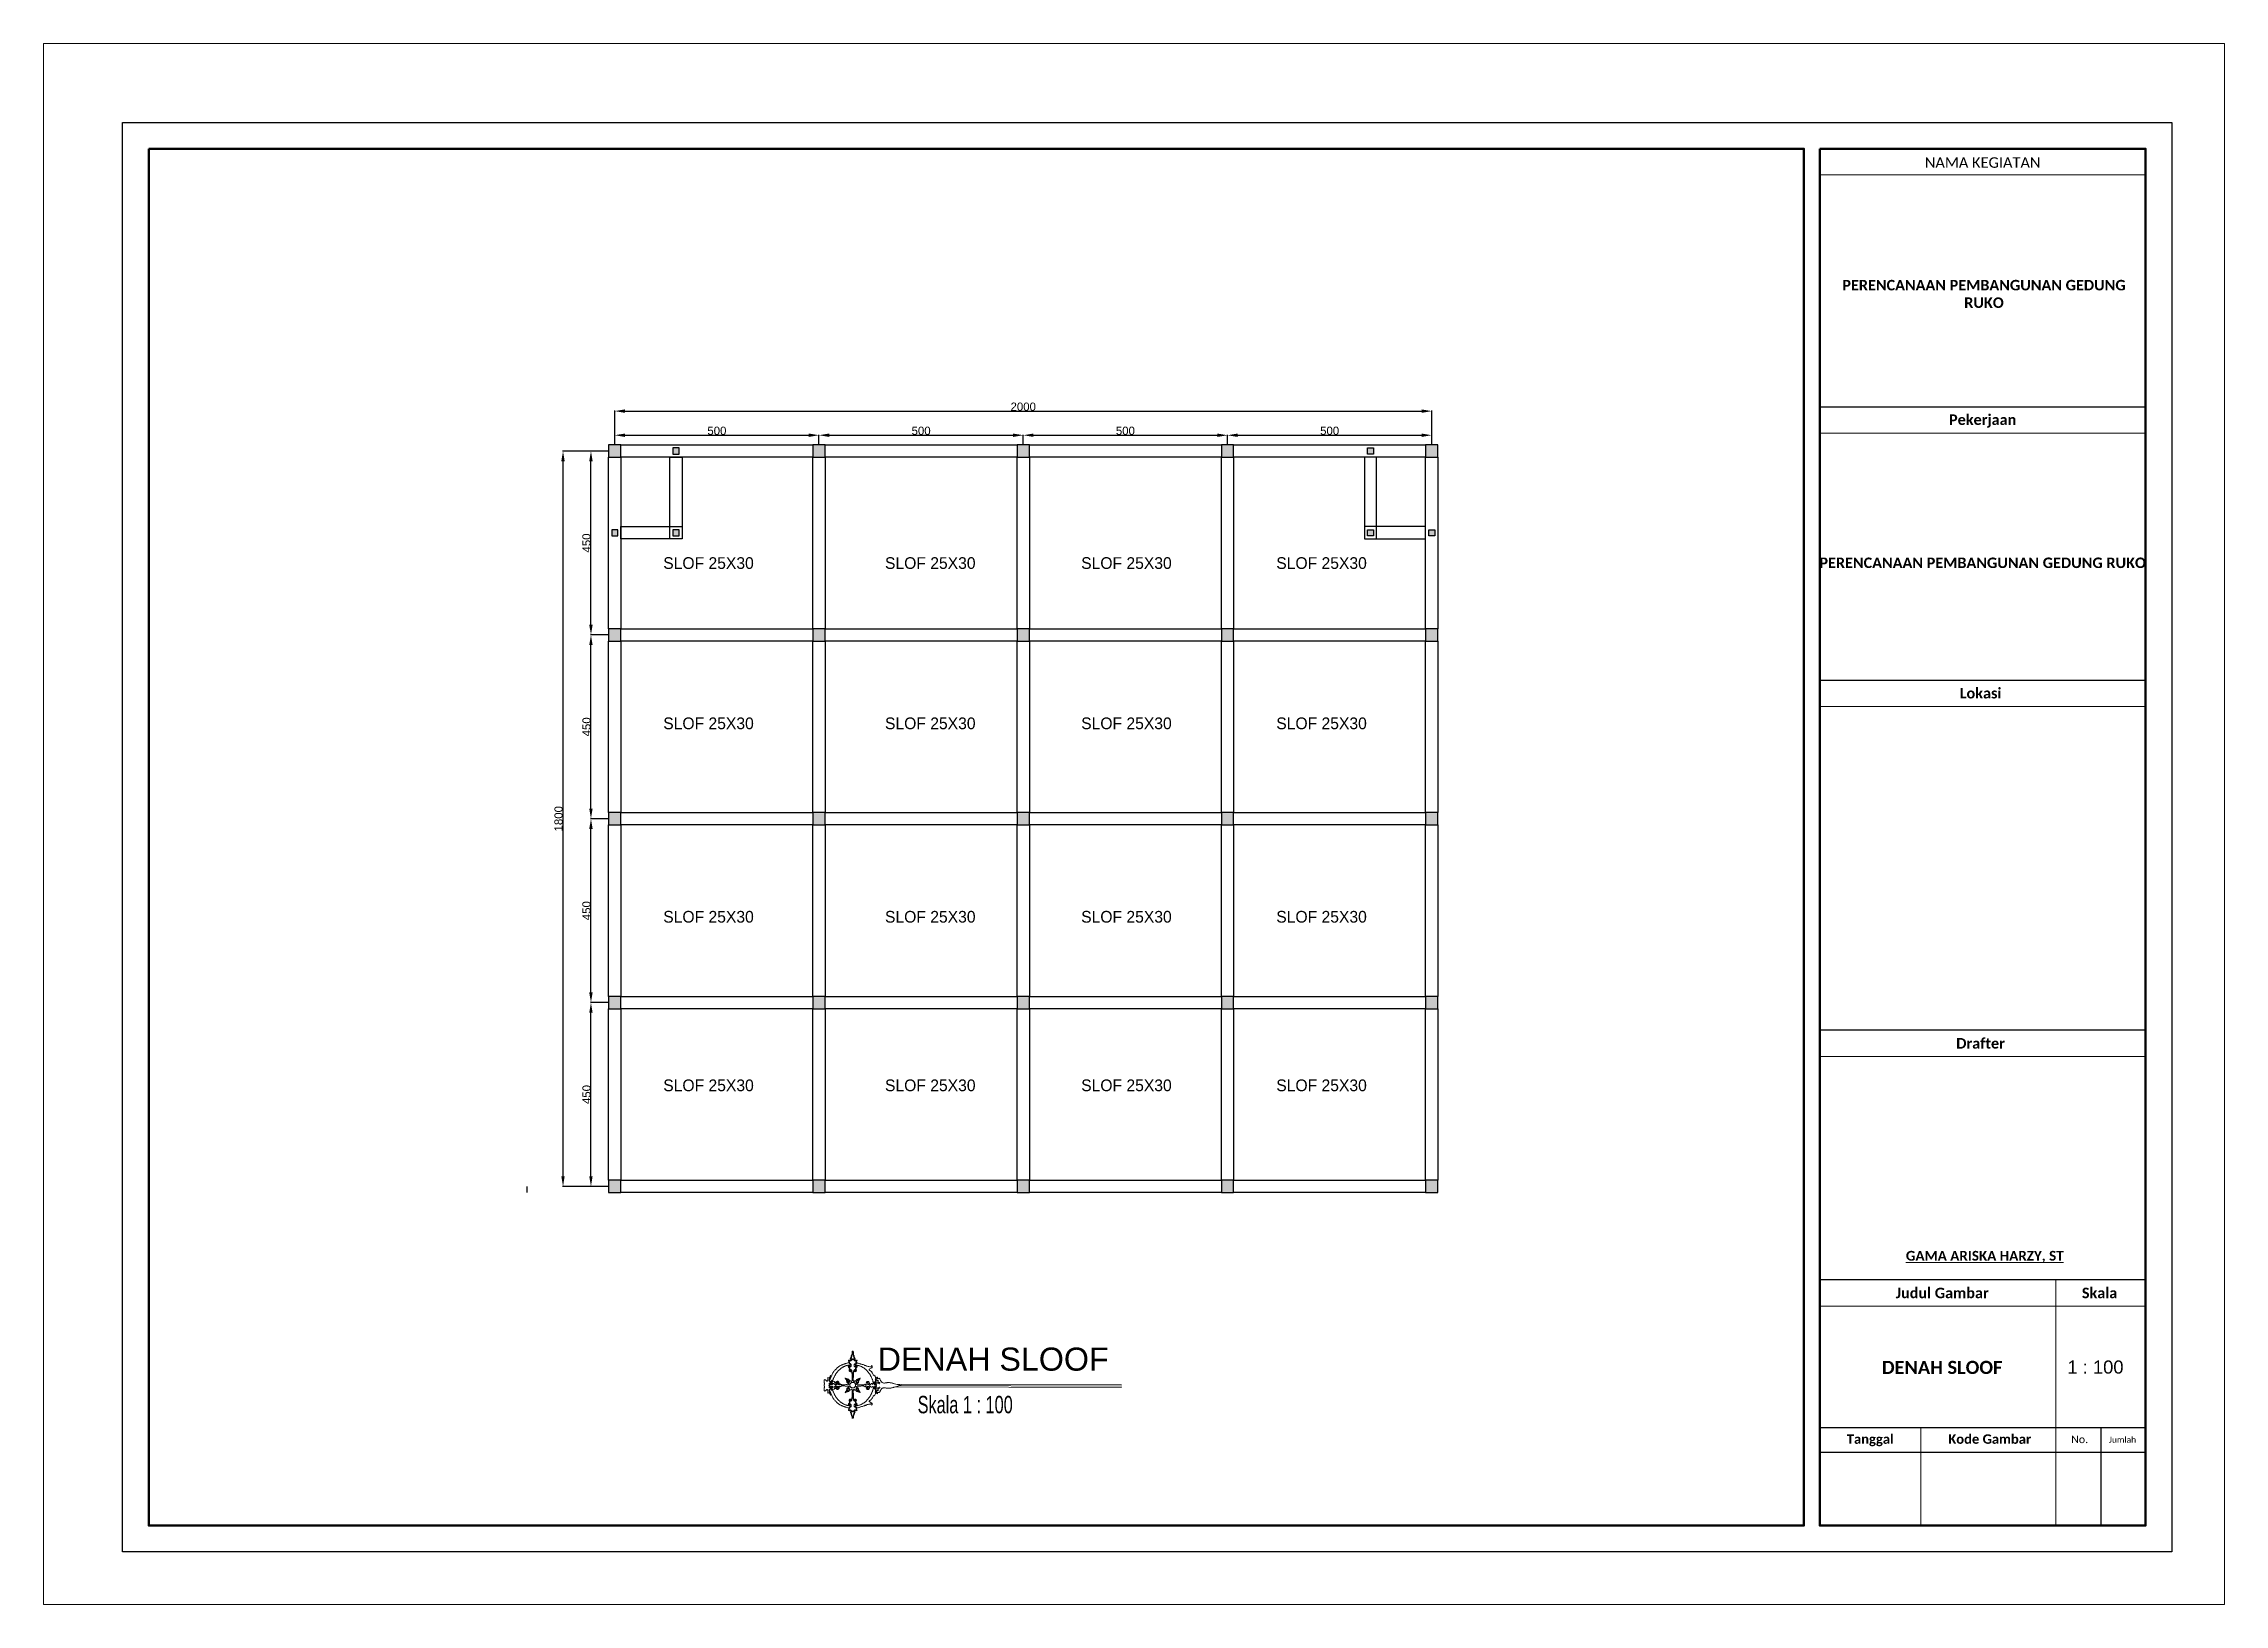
# Model space of a CAD drawing. Header units: centimetres. Extents: x 134057 to 145613, y 5028 to 39996.
# Drawn here: x 134078 to 139417, y 24699 to 28519 of the extents above; entities that cross this region are included whole.
import ezdxf

# ---------------------------------------------------------------- set-up
doc = ezdxf.new("R2010")
doc.units = ezdxf.units.CM
doc.header["$PDMODE"] = 2
for name, color, linetype, lineweight in [('a. line t', 7, 'Continuous', 50), ('Kertas', 252, 'Continuous', 20), ('Legenda', 252, 'Continuous', 20), ('TEKS', 190, 'Continuous', 0), ('TEXT', 3, 'Continuous', 20)]:
    doc.layers.add(name, color=color, linetype=linetype, lineweight=lineweight)
for name, color, linetype in [('dinding', 151, 'Continuous'), ('kolom', 141, 'Continuous'), ('sloof', 103, 'Continuous')]:
    doc.layers.add(name, color=color, linetype=linetype)
doc.styles.add('ROMANS', font='ROMANS.SHX', dxfattribs={"width": 0.7})
doc.styles.get("Standard").update_dxf_attribs({"font": 'arial.ttf'})
doc.styles.add('TRADITIONAL', font='')
doc.styles.get('TRADITIONAL').set_extended_font_data('Traditional Arabic')
doc.dimstyles.new('ISO-25', dxfattribs={"dimtxt": 2.5, "dimasz": 2.5, "dimexe": 1.25, "dimexo": 0.625, "dimtad": 1, "dimtxsty": 'Standard', "dimcen": 2.5, "dimadec": 0, "dimazin": 0, "dimtfac": 1, "dimtmove": 0, "dimatfit": 3, "dimfxl": 1, "dimarcsym": 0})

msp = doc.modelspace()

# ---------------------------------------------------------------- texts
at = {"layer": 'a. line t', "color": 2}
msp.add_text('1 : 100', height=32.1585, dxfattribs=at).set_placement((139032.443, 25263.883))
at = {"layer": 'a. line t', "color": 2, "lineweight": 20, "attachment_point": 5}
for s, insert, char_height, width in [('{\\fCandara|b0|i0|c0|p34;NAMA KEGIATAN}', (138824.94, 28228.253), 25.72682, 797.53136), ('{\\fCandara|b1|i0|c0|p34;PERENCANAAN PEMBANGUNAN GEDUNG RUKO}', (138828.209, 27906.688), 25.72682, 697.36613), ('{\\fCandara|b1|i0|c0|p34;Pekerjaan}', (138824.94, 27595.577), 25.72682, 797.53136), ('{\\fCandara|b1|i0|c0|p34;PERENCANAAN PEMBANGUNAN GEDUNG RUKO }', (138824.94, 27248.481), 25.72682, 797.53136), ('{\\fCandara|b1|i0|c0|p34;Lokasi}', (138819.823, 26929.349), 25.72682, 797.53136), ('{\\fCandara|b1|i0|c0|p34;Drafter}', (138819.823, 26072.249), 25.72682, 797.53136), ('{\\fCandara|b1|i0|c0|p34;\\LGAMA ARISKA HARZY, ST}', (138830.058, 25549.852), 23.8863, 895.99202), ('{\\fCandara|b1|i0|c0|p34;Judul Gambar}', (138725.917, 25461.224), 25.72682, 527.39977), ('{\\fCandara|b1|i0|c0|p34;Skala}', (139111.166, 25461.224), 25.72682, 270.13159)]:
    msp.add_mtext(s, dxfattribs=dict(at, insert=insert, char_height=char_height, width=width))
at = {"layer": 'a. line t', "color": 2, "lineweight": 15, "insert": (138725.676, 25278.911), "char_height": 32.15852, "width": 722.38249, "attachment_point": 5}
msp.add_mtext('{\\fCandara|b1|i0|c0|p34;DENAH SLOOF}', dxfattribs=at)
at = {"layer": 'a. line t', "color": 2, "attachment_point": 1}
for s, insert, char_height, width in [('{\\fCandara|b1|i0|c0|p34;Tanggal}', (138492.289, 25115.302), 23.15414, 405.10216), ('{\\fCandara|b1|i0|c0|p34;Kode Gambar}', (138740.799, 25115.302), 23.15414, 405.10216), ('{\\fCandara|b0|i0|c0|p34;No.}', (139041.796, 25112.3), 18.52331, 39.33731), ('{\\fCandara|b0|i0|c0|p34;Jumlah}', (139134.118, 25109.446), 14.81865, 70.40205)]:
    msp.add_mtext(s, dxfattribs=dict(at, insert=insert, char_height=char_height, width=width))
at = {"layer": 'TEKS', "color": 1, "lineweight": 15, "char_height": 28.6714, "width": 429.1218, "attachment_point": 5, "style": 'TRADITIONAL'}
for insert in [(135705.947, 27247.782), (136248.792, 27247.782), (136729, 27247.782), (137206.599, 27247.782), (135705.947, 26855.466), (136248.792, 26855.466), (136729, 26855.466), (137206.599, 26855.466), (135705.947, 26381.982), (136248.792, 26381.982), (136729, 26381.982), (137206.599, 26381.982), (135705.947, 25969.374), (136248.792, 25969.374), (136729, 25969.374), (137206.599, 25969.374)]:
    msp.add_mtext('SLOF 25X30', dxfattribs=dict(at, insert=insert))
at = {"layer": 'TEXT', "color": 2}
msp.add_text('DENAH SLOOF', height=56.45376, dxfattribs=at).set_placement((136120.138, 25271.152))
at = {"layer": 'TEXT', "color": 2, "lineweight": 15, "insert": (136217.86, 25209.406), "char_height": 42.61057, "width": 20034.15854, "attachment_point": 1, "style": 'ROMANS'}
msp.add_mtext('\\pt3.96;{\\fColonna MT|b0|i0|c0|p82;Skala 1 : 100}', dxfattribs=at)

# ---------------------------------------------------------------- blocks, each defined once
blk = doc.blocks.new('*D31')
at = {"layer": 'Defpoints', "color": 0, "transparency": 16777216}
for p in [(135976.4, 27560.9), (135476.4, 27537.1), (135976.4, 27537.1)]:
    blk.add_point(p, dxfattribs=at)
at = {"layer": 'dinding', "color": 0, "lineweight": -2, "transparency": 16777216}
for p, q in [((135476.4, 27537.8), (135476.4, 27562.1)), ((135501.4, 27560.9), (135951.4, 27560.9)), ((135976.4, 27537.8), (135976.4, 27562.1))]:
    blk.add_line(p, q, dxfattribs=at)
at = {"layer": 'dinding', "color": 0, "transparency": 16777216}
for points in [[(135501.4, 27565), (135501.4, 27556.7), (135476.4, 27560.9)], [(135951.4, 27565), (135951.4, 27556.7), (135976.4, 27560.9)]]:
    blk.add_solid(points, dxfattribs=at)
at = {"layer": 'dinding', "color": 0, "transparency": 16777216, "insert": (135726.4, 27571.7), "char_height": 20, "attachment_point": 5}
blk.add_mtext('500', dxfattribs=at)
blk = doc.blocks.new('*D23')
at = {"layer": 'Defpoints', "color": 0, "transparency": 16777216}
for p in [(136476.4, 27560.9), (135976.4, 27537.1), (136476.4, 27537.1)]:
    blk.add_point(p, dxfattribs=at)
at = {"layer": 'dinding', "color": 0, "lineweight": -2, "transparency": 16777216}
for p, q in [((135976.4, 27537.8), (135976.4, 27562.1)), ((136001.4, 27560.9), (136451.4, 27560.9)), ((136476.4, 27537.8), (136476.4, 27562.1))]:
    blk.add_line(p, q, dxfattribs=at)
at = {"layer": 'dinding', "color": 0, "transparency": 16777216}
for points in [[(136001.4, 27565), (136001.4, 27556.7), (135976.4, 27560.9)], [(136451.4, 27565), (136451.4, 27556.7), (136476.4, 27560.9)]]:
    blk.add_solid(points, dxfattribs=at)
at = {"layer": 'dinding', "color": 0, "transparency": 16777216, "insert": (136226.4, 27571.7), "char_height": 20, "attachment_point": 5}
blk.add_mtext('500', dxfattribs=at)
blk = doc.blocks.new('*D28')
at = {"layer": 'Defpoints', "color": 0, "transparency": 16777216}
for p in [(136976.4, 27560.9), (136476.4, 27537.1), (136976.4, 27537.1)]:
    blk.add_point(p, dxfattribs=at)
at = {"layer": 'dinding', "color": 0, "lineweight": -2, "transparency": 16777216}
for p, q in [((136476.4, 27537.8), (136476.4, 27562.1)), ((136501.4, 27560.9), (136951.4, 27560.9)), ((136976.4, 27537.8), (136976.4, 27562.1))]:
    blk.add_line(p, q, dxfattribs=at)
at = {"layer": 'dinding', "color": 0, "transparency": 16777216}
for points in [[(136501.4, 27565), (136501.4, 27556.7), (136476.4, 27560.9)], [(136951.4, 27565), (136951.4, 27556.7), (136976.4, 27560.9)]]:
    blk.add_solid(points, dxfattribs=at)
at = {"layer": 'dinding', "color": 0, "transparency": 16777216, "insert": (136726.4, 27571.7), "char_height": 20, "attachment_point": 5}
blk.add_mtext('500', dxfattribs=at)
blk = doc.blocks.new('*D29')
at = {"layer": 'Defpoints', "color": 0, "transparency": 16777216}
for p in [(137476.4, 27560.9), (136976.4, 27537.1), (137476.4, 27537.1)]:
    blk.add_point(p, dxfattribs=at)
at = {"layer": 'dinding', "color": 0, "lineweight": -2, "transparency": 16777216}
for p, q in [((136976.4, 27537.8), (136976.4, 27562.1)), ((137001.4, 27560.9), (137451.4, 27560.9)), ((137476.4, 27537.8), (137476.4, 27562.1))]:
    blk.add_line(p, q, dxfattribs=at)
at = {"layer": 'dinding', "color": 0, "transparency": 16777216}
for points in [[(137001.4, 27565), (137001.4, 27556.7), (136976.4, 27560.9)], [(137451.4, 27565), (137451.4, 27556.7), (137476.4, 27560.9)]]:
    blk.add_solid(points, dxfattribs=at)
at = {"layer": 'dinding', "color": 0, "transparency": 16777216, "insert": (137226.4, 27571.7), "char_height": 20, "attachment_point": 5}
blk.add_mtext('500', dxfattribs=at)
blk = doc.blocks.new('*D30')
at = {"layer": 'Defpoints', "color": 0, "transparency": 16777216}
for p in [(137476.4, 27619.9), (135476.4, 27537.1), (137476.4, 27537.1)]:
    blk.add_point(p, dxfattribs=at)
at = {"layer": 'dinding', "color": 0, "lineweight": -2, "transparency": 16777216}
for p, q in [((135476.4, 27537.8), (135476.4, 27621.2)), ((135501.4, 27619.9), (137451.4, 27619.9)), ((137476.4, 27537.8), (137476.4, 27621.2))]:
    blk.add_line(p, q, dxfattribs=at)
at = {"layer": 'dinding', "color": 0, "transparency": 16777216}
for points in [[(135501.4, 27624.1), (135501.4, 27615.7), (135476.4, 27619.9)], [(137451.4, 27624.1), (137451.4, 27615.7), (137476.4, 27619.9)]]:
    blk.add_solid(points, dxfattribs=at)
at = {"layer": 'dinding', "color": 0, "transparency": 16777216, "insert": (136476.4, 27630.7), "char_height": 20, "attachment_point": 5}
blk.add_mtext('2000', dxfattribs=at)
blk = doc.blocks.new('*D32')
at = {"layer": 'Defpoints', "color": 0, "transparency": 16777216}
for p in [(135418.2, 27522.1), (135461.4, 27522.1), (135461.4, 27072.1)]:
    blk.add_point(p, dxfattribs=at)
at = {"layer": 'dinding', "color": 0, "lineweight": -2, "transparency": 16777216}
for p, q in [((135460.8, 27522.1), (135416.9, 27522.1)), ((135418.2, 27097.1), (135418.2, 27497.1)), ((135460.8, 27072.1), (135416.9, 27072.1))]:
    blk.add_line(p, q, dxfattribs=at)
at = {"layer": 'dinding', "color": 0, "transparency": 16777216}
for points in [[(135414, 27497.1), (135422.3, 27497.1), (135418.2, 27522.1)], [(135414, 27097.1), (135422.3, 27097.1), (135418.2, 27072.1)]]:
    blk.add_solid(points, dxfattribs=at)
at = {"layer": 'dinding', "color": 0, "transparency": 16777216, "insert": (135407.3, 27297.1), "char_height": 20, "attachment_point": 5, "rotation": 90}
blk.add_mtext('450', dxfattribs=at)
blk = doc.blocks.new('*D24')
at = {"layer": 'Defpoints', "color": 0, "transparency": 16777216}
for p in [(135418.2, 27072.1), (135461.4, 27072.1), (135461.4, 26622.1)]:
    blk.add_point(p, dxfattribs=at)
at = {"layer": 'dinding', "color": 0, "lineweight": -2, "transparency": 16777216}
for p, q in [((135460.8, 27072.1), (135416.9, 27072.1)), ((135418.2, 26647.1), (135418.2, 27047.1)), ((135460.8, 26622.1), (135416.9, 26622.1))]:
    blk.add_line(p, q, dxfattribs=at)
at = {"layer": 'dinding', "color": 0, "transparency": 16777216}
for points in [[(135414, 27047.1), (135422.3, 27047.1), (135418.2, 27072.1)], [(135414, 26647.1), (135422.3, 26647.1), (135418.2, 26622.1)]]:
    blk.add_solid(points, dxfattribs=at)
at = {"layer": 'dinding', "color": 0, "transparency": 16777216, "insert": (135407.3, 26847.1), "char_height": 20, "attachment_point": 5, "rotation": 90}
blk.add_mtext('450', dxfattribs=at)
blk = doc.blocks.new('*D25')
at = {"layer": 'Defpoints', "color": 0, "transparency": 16777216}
for p in [(135418.2, 26622.1), (135461.4, 26622.1), (135461.4, 26172.1)]:
    blk.add_point(p, dxfattribs=at)
at = {"layer": 'dinding', "color": 0, "lineweight": -2, "transparency": 16777216}
for p, q in [((135460.8, 26622.1), (135416.9, 26622.1)), ((135418.2, 26197.1), (135418.2, 26597.1)), ((135460.8, 26172.1), (135416.9, 26172.1))]:
    blk.add_line(p, q, dxfattribs=at)
at = {"layer": 'dinding', "color": 0, "transparency": 16777216}
for points in [[(135414, 26597.1), (135422.3, 26597.1), (135418.2, 26622.1)], [(135414, 26197.1), (135422.3, 26197.1), (135418.2, 26172.1)]]:
    blk.add_solid(points, dxfattribs=at)
at = {"layer": 'dinding', "color": 0, "transparency": 16777216, "insert": (135407.3, 26397.1), "char_height": 20, "attachment_point": 5, "rotation": 90}
blk.add_mtext('450', dxfattribs=at)
blk = doc.blocks.new('*D26')
at = {"layer": 'Defpoints', "color": 0, "transparency": 16777216}
for p in [(135418.2, 26172.1), (135461.4, 26172.1), (135461.4, 25722.1)]:
    blk.add_point(p, dxfattribs=at)
at = {"layer": 'dinding', "color": 0, "lineweight": -2, "transparency": 16777216}
for p, q in [((135460.8, 26172.1), (135416.9, 26172.1)), ((135418.2, 25747.1), (135418.2, 26147.1)), ((135460.8, 25722.1), (135416.9, 25722.1))]:
    blk.add_line(p, q, dxfattribs=at)
at = {"layer": 'dinding', "color": 0, "transparency": 16777216}
for points in [[(135414, 26147.1), (135422.3, 26147.1), (135418.2, 26172.1)], [(135414, 25747.1), (135422.3, 25747.1), (135418.2, 25722.1)]]:
    blk.add_solid(points, dxfattribs=at)
at = {"layer": 'dinding', "color": 0, "transparency": 16777216, "insert": (135407.3, 25947.1), "char_height": 20, "attachment_point": 5, "rotation": 90}
blk.add_mtext('450', dxfattribs=at)
blk = doc.blocks.new('*D27')
at = {"layer": 'Defpoints', "color": 0, "transparency": 16777216}
for p in [(135349.8, 27522.1), (135461.4, 27522.1), (135461.4, 25722.1)]:
    blk.add_point(p, dxfattribs=at)
at = {"layer": 'dinding', "color": 0, "lineweight": -2, "transparency": 16777216}
for p, q in [((135460.8, 27522.1), (135348.5, 27522.1)), ((135349.8, 25747.1), (135349.8, 27497.1)), ((135460.8, 25722.1), (135348.5, 25722.1))]:
    blk.add_line(p, q, dxfattribs=at)
at = {"layer": 'dinding', "color": 0, "transparency": 16777216}
for points in [[(135345.6, 27497.1), (135353.9, 27497.1), (135349.8, 27522.1)], [(135345.6, 25747.1), (135353.9, 25747.1), (135349.8, 25722.1)]]:
    blk.add_solid(points, dxfattribs=at)
at = {"layer": 'dinding', "color": 0, "transparency": 16777216, "insert": (135338.9, 26622.1), "char_height": 20, "attachment_point": 5, "rotation": 90}
blk.add_mtext('1800', dxfattribs=at)

# ---------------------------------------------------------------- dimensions: what is measured, and where the dimension line sits
at = {"layer": 'dinding'}
for base, p1, p2, picture, middle in [((137476.386, 27619.907), (135476.386, 27537.129), (137476.386, 27537.129), '*D30', (136476.386, 27630.743)), ((135976.386, 27560.871), (135476.386, 27537.129), (135976.386, 27537.129), '*D31', (135726.386, 27571.707)), ((136476.386, 27560.871), (135976.386, 27537.129), (136476.386, 27537.129), '*D23', (136226.386, 27571.707)), ((136976.386, 27560.871), (136476.386, 27537.129), (136976.386, 27537.129), '*D28', (136726.386, 27571.707)), ((137476.386, 27560.871), (136976.386, 27537.129), (137476.386, 27537.129), '*D29', (137226.386, 27571.707))]:
    dim = msp.add_linear_dim(base=base, p1=p1, p2=p2, dimstyle='ISO-25', override={"dimtxt": 20, "dimasz": 25}, dxfattribs=at)
    dim.commit()
    dim.dimension.update_dxf_attribs({"geometry": picture, "text_midpoint": middle})
for base, p1, p2, picture, middle in [((135349.766, 27522.129), (135461.386, 25722.129), (135461.386, 27522.129), '*D27', (135338.93, 26622.129)), ((135418.171, 27522.129), (135461.386, 27072.129), (135461.386, 27522.129), '*D32', (135407.334, 27297.129)), ((135418.171, 27072.129), (135461.386, 26622.129), (135461.386, 27072.129), '*D24', (135407.334, 26847.129)), ((135418.171, 26622.129), (135461.386, 26172.129), (135461.386, 26622.129), '*D25', (135407.334, 26397.129)), ((135418.171, 26172.129), (135461.386, 25722.129), (135461.386, 26172.129), '*D26', (135407.334, 25947.129))]:
    dim = msp.add_linear_dim(base=base, p1=p1, p2=p2, angle=90, dimstyle='ISO-25', override={"dimtxt": 20, "dimasz": 25}, dxfattribs=at)
    dim.commit()
    dim.dimension.update_dxf_attribs({"geometry": picture, "text_midpoint": middle})

# ---------------------------------------------------------------- hatches: boundary and pattern name
at = {"layer": 'dinding', "true_color": 0x636466}
h = msp.add_hatch(color=251, dxfattribs=at)
h.dxf.hatch_style = 1
h.paths.add_polyline_path([(135491.386, 27537.129), (135461.386, 27537.129), (135461.386, 27507.129), (135491.386, 27507.129)])
h.paths.add_polyline_path([(135633.886, 27529.629), (135618.886, 27529.629), (135618.886, 27514.629), (135633.886, 27514.629)])
h.paths.add_polyline_path([(135483.886, 27329.629), (135468.886, 27329.629), (135468.886, 27314.629), (135483.886, 27314.629)])
h.paths.add_polyline_path([(135633.886, 27329.629), (135618.886, 27329.629), (135618.886, 27314.629), (135633.886, 27314.629)])
h.paths.add_polyline_path([(135991.386, 27537.129), (135961.386, 27537.129), (135961.386, 27507.129), (135991.386, 27507.129)])
h.paths.add_polyline_path([(136491.386, 27537.129), (136461.386, 27537.129), (136461.386, 27507.129), (136491.386, 27507.129)])
h.paths.add_polyline_path([(136991.386, 27537.129), (136961.386, 27537.129), (136961.386, 27507.129), (136991.386, 27507.129)])
h.paths.add_polyline_path([(137333.886, 27529.629), (137318.886, 27529.629), (137318.886, 27514.629), (137333.886, 27514.629)])
h.paths.add_polyline_path([(137491.386, 27537.129), (137461.386, 27537.129), (137461.386, 27507.129), (137491.386, 27507.129)])
h.paths.add_polyline_path([(137333.886, 27329.629), (137318.886, 27329.629), (137318.886, 27314.629), (137333.886, 27314.629)])
h.paths.add_polyline_path([(137483.886, 27329.629), (137468.886, 27329.629), (137468.886, 27314.629), (137483.886, 27314.629)])
h.paths.add_polyline_path([(137491.386, 27087.129), (137461.386, 27087.129), (137461.386, 27057.129), (137491.386, 27057.129)])
h.paths.add_polyline_path([(136991.386, 27087.129), (136961.386, 27087.129), (136961.386, 27057.129), (136991.386, 27057.129)])
h.paths.add_polyline_path([(136491.386, 27087.129), (136461.386, 27087.129), (136461.386, 27057.129), (136491.386, 27057.129)])
h.paths.add_polyline_path([(135991.386, 27087.129), (135961.386, 27087.129), (135961.386, 27057.129), (135991.386, 27057.129)])
h.paths.add_polyline_path([(135491.386, 27087.129), (135461.386, 27087.129), (135461.386, 27057.129), (135491.386, 27057.129)])
h.paths.add_polyline_path([(135491.386, 26637.129), (135461.386, 26637.129), (135461.386, 26607.129), (135491.386, 26607.129)])
h.paths.add_polyline_path([(135991.386, 26637.129), (135961.386, 26637.129), (135961.386, 26607.129), (135991.386, 26607.129)])
h.paths.add_polyline_path([(136491.386, 26637.129), (136461.386, 26637.129), (136461.386, 26607.129), (136491.386, 26607.129)])
h.paths.add_polyline_path([(136991.386, 26637.129), (136961.386, 26637.129), (136961.386, 26607.129), (136991.386, 26607.129)])
h.paths.add_polyline_path([(137491.386, 26637.129), (137461.386, 26637.129), (137461.386, 26607.129), (137491.386, 26607.129)])
h.paths.add_polyline_path([(137491.386, 26187.129), (137461.386, 26187.129), (137461.386, 26157.129), (137491.386, 26157.129)])
h.paths.add_polyline_path([(136991.386, 26187.129), (136961.386, 26187.129), (136961.386, 26157.129), (136991.386, 26157.129)])
h.paths.add_polyline_path([(136491.386, 26187.129), (136461.386, 26187.129), (136461.386, 26157.129), (136491.386, 26157.129)])
h.paths.add_polyline_path([(135991.386, 26187.129), (135961.386, 26187.129), (135961.386, 26157.129), (135991.386, 26157.129)])
h.paths.add_polyline_path([(135491.386, 26187.129), (135461.386, 26187.129), (135461.386, 26157.129), (135491.386, 26157.129)])
h.paths.add_polyline_path([(135491.386, 25722.129), (135461.386, 25722.129), (135461.386, 25707.129), (135491.386, 25707.129)])
h.paths.add_polyline_path([(135491.386, 25737.129), (135461.386, 25737.129), (135461.386, 25722.129), (135491.386, 25722.129)])
h.paths.add_polyline_path([(135991.386, 25722.129), (135961.386, 25722.129), (135961.386, 25707.129), (135991.386, 25707.129)])
h.paths.add_polyline_path([(135991.386, 25737.129), (135961.386, 25737.129), (135961.386, 25722.129), (135991.386, 25722.129)])
h.paths.add_polyline_path([(136491.386, 25722.129), (136461.386, 25722.129), (136461.386, 25707.129), (136491.386, 25707.129)])
h.paths.add_polyline_path([(136491.386, 25737.129), (136461.386, 25737.129), (136461.386, 25722.129), (136491.386, 25722.129)])
h.paths.add_polyline_path([(136991.386, 25722.129), (136961.386, 25722.129), (136961.386, 25707.129), (136991.386, 25707.129)])
h.paths.add_polyline_path([(136991.386, 25737.129), (136961.386, 25737.129), (136961.386, 25722.129), (136991.386, 25722.129)])
h.paths.add_polyline_path([(137491.386, 25722.129), (137461.386, 25722.129), (137461.386, 25707.129), (137491.386, 25707.129)])
h.paths.add_polyline_path([(137491.386, 25737.129), (137461.386, 25737.129), (137461.386, 25722.129), (137491.386, 25722.129)])

# ---------------------------------------------------------------- linework, layer by layer
at = {"layer": 'dinding'}
for p, q in [((135461.386, 25737.129), (135461.386, 25722.129)), ((135261.386, 25722.129), (135261.386, 25707.129))]:
    msp.add_line(p, q, dxfattribs=at)
for points in [[(135618.886, 27514.629), (135633.886, 27514.629), (135633.886, 27529.629), (135618.886, 27529.629)], [(137333.886, 27514.629), (137318.886, 27514.629), (137318.886, 27529.629), (137333.886, 27529.629)], [(135468.886, 27314.629), (135483.886, 27314.629), (135483.886, 27329.629), (135468.886, 27329.629)], [(135618.886, 27314.629), (135633.886, 27314.629), (135633.886, 27329.629), (135618.886, 27329.629)], [(137333.886, 27314.629), (137318.886, 27314.629), (137318.886, 27329.629), (137333.886, 27329.629)], [(137483.886, 27314.629), (137468.886, 27314.629), (137468.886, 27329.629), (137483.886, 27329.629)]]:
    msp.add_lwpolyline(points, close=True, dxfattribs=at)
at = {"layer": 'Kertas'}
msp.add_lwpolyline([(134078.342, 28519.471), (139416.657, 28519.471), (139416.657, 24699.039), (134078.342, 24699.039)], close=True, dxfattribs=at)
at = {"layer": 'kolom'}
for points in [[(135461.386, 27507.129), (135491.386, 27507.129), (135491.386, 27537.129), (135461.386, 27537.129)], [(135961.386, 27507.129), (135991.386, 27507.129), (135991.386, 27537.129), (135961.386, 27537.129)], [(136461.386, 27507.129), (136491.386, 27507.129), (136491.386, 27537.129), (136461.386, 27537.129)], [(136961.386, 27507.129), (136991.386, 27507.129), (136991.386, 27537.129), (136961.386, 27537.129)], [(137461.386, 27507.129), (137491.386, 27507.129), (137491.386, 27537.129), (137461.386, 27537.129)], [(135461.386, 27057.129), (135491.386, 27057.129), (135491.386, 27087.129), (135461.386, 27087.129)], [(135961.386, 27057.129), (135991.386, 27057.129), (135991.386, 27087.129), (135961.386, 27087.129)], [(136461.386, 27057.129), (136491.386, 27057.129), (136491.386, 27087.129), (136461.386, 27087.129)], [(136961.386, 27057.129), (136991.386, 27057.129), (136991.386, 27087.129), (136961.386, 27087.129)], [(137461.386, 27057.129), (137491.386, 27057.129), (137491.386, 27087.129), (137461.386, 27087.129)], [(135461.386, 26607.129), (135491.386, 26607.129), (135491.386, 26637.129), (135461.386, 26637.129)], [(135961.386, 26607.129), (135991.386, 26607.129), (135991.386, 26637.129), (135961.386, 26637.129)], [(136461.386, 26607.129), (136491.386, 26607.129), (136491.386, 26637.129), (136461.386, 26637.129)], [(136961.386, 26607.129), (136991.386, 26607.129), (136991.386, 26637.129), (136961.386, 26637.129)], [(137461.386, 26607.129), (137491.386, 26607.129), (137491.386, 26637.129), (137461.386, 26637.129)], [(135461.386, 26157.129), (135491.386, 26157.129), (135491.386, 26187.129), (135461.386, 26187.129)], [(135961.386, 26157.129), (135991.386, 26157.129), (135991.386, 26187.129), (135961.386, 26187.129)], [(136461.386, 26157.129), (136491.386, 26157.129), (136491.386, 26187.129), (136461.386, 26187.129)], [(136961.386, 26157.129), (136991.386, 26157.129), (136991.386, 26187.129), (136961.386, 26187.129)], [(137461.386, 26157.129), (137491.386, 26157.129), (137491.386, 26187.129), (137461.386, 26187.129)], [(135961.386, 25707.129), (135991.386, 25707.129), (135991.386, 25737.129), (135961.386, 25737.129)], [(136461.386, 25707.129), (136491.386, 25707.129), (136491.386, 25737.129), (136461.386, 25737.129)], [(136961.386, 25707.129), (136991.386, 25707.129), (136991.386, 25737.129), (136961.386, 25737.129)]]:
    msp.add_lwpolyline(points, close=True, dxfattribs=at)
for points in [[(135461.386, 25737.129), (135461.386, 25707.129), (135491.386, 25707.129), (135491.386, 25737.129), (135461.386, 25737.129)], [(137491.386, 25737.129), (137461.386, 25737.129), (137461.386, 25707.129), (137491.386, 25707.129), (137491.386, 25737.129)]]:
    msp.add_lwpolyline(points, dxfattribs=at)
at = {"layer": 'Legenda', "color": 1, "lineweight": 20}
for p, q in [((139223.706, 28197.886), (138426.174, 28197.886)), ((139223.706, 27565.596), (138426.174, 27565.596)), ((139224.403, 26896.485), (138426.872, 26896.485)), ((139224.403, 26040.334), (138426.872, 26040.334)), ((139004.08, 25493.382), (139004.08, 24891.99)), ((138426.174, 25429.065), (139223.706, 25429.065)), ((138673.465, 25131.376), (138673.465, 24891.99))]:
    msp.add_line(p, q, dxfattribs=at)
at = {"layer": 'Legenda', "color": 1, "lineweight": 30}
for p, q in [((139223.706, 27629.913), (138426.174, 27629.913)), ((139224.403, 26960.802), (138426.872, 26960.802)), ((139224.403, 26104.651), (138426.872, 26104.651)), ((139223.706, 25493.382), (138426.174, 25493.382)), ((139223.706, 25131.376), (138426.174, 25131.376)), ((139113.893, 25131.376), (139113.893, 24891.99)), ((139223.706, 25070.598), (138426.174, 25070.598))]:
    msp.add_line(p, q, dxfattribs=at)
at = {"layer": 'Legenda', "color": 5, "lineweight": 30}
msp.add_lwpolyline([(134271.293, 28326.52), (139288.023, 28326.52), (139288.023, 24827.673), (134271.293, 24827.673)], close=True, dxfattribs=at)
at = {"layer": 'Legenda', "color": 1, "lineweight": 50}
for points in [[(134335.61, 28262.203), (138387.584, 28262.203), (138387.584, 24891.99), (134335.61, 24891.99)], [(138426.174, 28262.203), (139223.706, 28262.203), (139223.706, 24891.99), (138426.174, 24891.99)]]:
    msp.add_lwpolyline(points, close=True, dxfattribs=at)
at = {"layer": 'sloof'}
for points in [[(135461.386, 27507.129), (135491.386, 27507.129), (135491.386, 27087.129), (135461.386, 27087.129)], [(135491.386, 27537.129), (135961.386, 27537.129), (135961.386, 27507.129), (135491.386, 27507.129)], [(135611.386, 27507.129), (135641.386, 27507.129), (135641.386, 27307.129), (135611.386, 27307.129)], [(135961.386, 27507.129), (135991.386, 27507.129), (135991.386, 27087.129), (135961.386, 27087.129)], [(135991.386, 27537.129), (136461.386, 27537.129), (136461.386, 27507.129), (135991.386, 27507.129)], [(136461.386, 27507.129), (136491.386, 27507.129), (136491.386, 27087.129), (136461.386, 27087.129)], [(136491.386, 27537.129), (136961.386, 27537.129), (136961.386, 27507.129), (136491.386, 27507.129)], [(136961.386, 27507.129), (136991.386, 27507.129), (136991.386, 27087.129), (136961.386, 27087.129)], [(136991.386, 27537.129), (137461.386, 27537.129), (137461.386, 27507.129), (136991.386, 27507.129)], [(137341.386, 27507.129), (137311.386, 27507.129), (137311.386, 27307.129), (137341.386, 27307.129)], [(137461.386, 27507.129), (137491.386, 27507.129), (137491.386, 27087.129), (137461.386, 27087.129)], [(135491.386, 27337.129), (135641.386, 27337.129), (135641.386, 27307.129), (135491.386, 27307.129)], [(137461.386, 27337.129), (137311.386, 27337.129), (137311.386, 27307.129), (137461.386, 27307.129)], [(135491.386, 27087.129), (135961.386, 27087.129), (135961.386, 27057.129), (135491.386, 27057.129)], [(135991.386, 27087.129), (136461.386, 27087.129), (136461.386, 27057.129), (135991.386, 27057.129)], [(136491.386, 27087.129), (136961.386, 27087.129), (136961.386, 27057.129), (136491.386, 27057.129)], [(136991.386, 27087.129), (137461.386, 27087.129), (137461.386, 27057.129), (136991.386, 27057.129)], [(135461.386, 27057.129), (135491.386, 27057.129), (135491.386, 26637.129), (135461.386, 26637.129)], [(135961.386, 27057.129), (135991.386, 27057.129), (135991.386, 26637.129), (135961.386, 26637.129)], [(136461.386, 27057.129), (136491.386, 27057.129), (136491.386, 26637.129), (136461.386, 26637.129)], [(136961.386, 27057.129), (136991.386, 27057.129), (136991.386, 26637.129), (136961.386, 26637.129)], [(137461.386, 27057.129), (137491.386, 27057.129), (137491.386, 26637.129), (137461.386, 26637.129)], [(135461.386, 26607.129), (135491.386, 26607.129), (135491.386, 26187.129), (135461.386, 26187.129)], [(135491.386, 26637.129), (135961.386, 26637.129), (135961.386, 26607.129), (135491.386, 26607.129)], [(135961.386, 26607.129), (135991.386, 26607.129), (135991.386, 26187.129), (135961.386, 26187.129)], [(135991.386, 26637.129), (136461.386, 26637.129), (136461.386, 26607.129), (135991.386, 26607.129)], [(136461.386, 26607.129), (136491.386, 26607.129), (136491.386, 26187.129), (136461.386, 26187.129)], [(136491.386, 26637.129), (136961.386, 26637.129), (136961.386, 26607.129), (136491.386, 26607.129)], [(136961.386, 26607.129), (136991.386, 26607.129), (136991.386, 26187.129), (136961.386, 26187.129)], [(136991.386, 26637.129), (137461.386, 26637.129), (137461.386, 26607.129), (136991.386, 26607.129)], [(137461.386, 26607.129), (137491.386, 26607.129), (137491.386, 26187.129), (137461.386, 26187.129)], [(135491.386, 26187.129), (135961.386, 26187.129), (135961.386, 26157.129), (135491.386, 26157.129)], [(135991.386, 26187.129), (136461.386, 26187.129), (136461.386, 26157.129), (135991.386, 26157.129)], [(136491.386, 26187.129), (136961.386, 26187.129), (136961.386, 26157.129), (136491.386, 26157.129)], [(136991.386, 26187.129), (137461.386, 26187.129), (137461.386, 26157.129), (136991.386, 26157.129)], [(135461.386, 26157.129), (135491.386, 26157.129), (135491.386, 25737.129), (135461.386, 25737.129)], [(135961.386, 26157.129), (135991.386, 26157.129), (135991.386, 25737.129), (135961.386, 25737.129)], [(136461.386, 26157.129), (136491.386, 26157.129), (136491.386, 25737.129), (136461.386, 25737.129)], [(136961.386, 26157.129), (136991.386, 26157.129), (136991.386, 25737.129), (136961.386, 25737.129)], [(137461.386, 26157.129), (137491.386, 26157.129), (137491.386, 25737.129), (137461.386, 25737.129)], [(135491.386, 25737.129), (135961.386, 25737.129), (135961.386, 25707.129), (135491.386, 25707.129)], [(135991.386, 25737.129), (136461.386, 25737.129), (136461.386, 25707.129), (135991.386, 25707.129)], [(136491.386, 25737.129), (136961.386, 25737.129), (136961.386, 25707.129), (136491.386, 25707.129)], [(136991.386, 25737.129), (137461.386, 25737.129), (137461.386, 25707.129), (136991.386, 25707.129)]]:
    msp.add_lwpolyline(points, close=True, dxfattribs=at)
at = {"layer": 'TEXT', "color": 2, "linetype": 'Continuous', "lineweight": 13}
for p, q in [((136054.261, 25304.031), (136054.231, 25303.469)), ((136054.261, 25304.031), (136054.231, 25303.469)), ((136055.555, 25303.028), (136054.261, 25304.031)), ((136055.555, 25303.028), (136054.261, 25304.031)), ((136055.058, 25306.026), (136054.878, 25304.652)), ((136055.058, 25306.026), (136054.878, 25304.652)), ((136054.878, 25304.652), (136055.324, 25303.238)), ((136054.878, 25304.652), (136055.324, 25303.238)), ((136054.958, 25303.522), (136055.178, 25303.723)), ((136054.958, 25303.522), (136055.178, 25303.723)), ((136055.51, 25307.34), (136055.058, 25306.026)), ((136055.51, 25307.34), (136055.058, 25306.026)), ((136055.178, 25303.723), (136055.339, 25303.713)), ((136055.178, 25303.723), (136055.339, 25303.713)), ((136055.339, 25303.713), (136055.421, 25302.796)), ((136055.339, 25303.713), (136055.421, 25302.796)), ((136056.096, 25308.646), (136055.51, 25307.34)), ((136056.096, 25308.646), (136055.51, 25307.34)), ((136055.635, 25302.92), (136055.931, 25303.73)), ((136055.635, 25302.92), (136055.931, 25303.73)), ((136055.931, 25303.73), (136056.261, 25304.866)), ((136055.931, 25303.73), (136056.261, 25304.866)), ((136056.683, 25309.997), (136056.096, 25308.646)), ((136056.683, 25309.997), (136056.096, 25308.646)), ((136056.261, 25304.866), (136056.577, 25305.972)), ((136056.261, 25304.866), (136056.577, 25305.972)), ((136056.577, 25305.972), (136056.828, 25306.691)), ((136056.577, 25305.972), (136056.828, 25306.691)), ((136057.134, 25311.446), (136056.683, 25309.997)), ((136057.134, 25311.446), (136056.683, 25309.997)), ((136056.828, 25306.691), (136057.43, 25308.222)), ((136056.828, 25306.691), (136057.43, 25308.222)), ((136057.314, 25313.045), (136057.134, 25311.446)), ((136057.314, 25313.045), (136057.134, 25311.446)), ((136057.33, 25313.965), (136057.314, 25313.045)), ((136057.33, 25313.965), (136057.314, 25313.045)), ((136057.382, 25315.101), (136057.33, 25313.965)), ((136057.382, 25315.101), (136057.33, 25313.965)), ((136057.475, 25316.319), (136057.382, 25315.101)), ((136057.475, 25316.319), (136057.382, 25315.101)), ((136057.43, 25308.222), (136057.784, 25309.788)), ((136057.43, 25308.222), (136057.784, 25309.788)), ((136057.614, 25317.483), (136057.475, 25316.319)), ((136057.614, 25317.483), (136057.475, 25316.319)), ((136057.806, 25318.459), (136057.614, 25317.483)), ((136057.806, 25318.459), (136057.614, 25317.483)), ((136057.784, 25309.788), (136057.972, 25311.376)), ((136057.784, 25309.788), (136057.972, 25311.376)), ((136058.056, 25319.111), (136057.806, 25318.459)), ((136058.056, 25319.111), (136057.806, 25318.459)), ((136057.972, 25311.376), (136058.077, 25312.97)), ((136057.972, 25311.376), (136058.077, 25312.97)), ((136058.37, 25319.306), (136058.056, 25319.111)), ((136058.37, 25319.306), (136058.056, 25319.111)), ((136058.077, 25312.97), (136058.182, 25314.558)), ((136058.077, 25312.97), (136058.182, 25314.558)), ((136058.182, 25314.558), (136058.369, 25316.124)), ((136058.182, 25314.558), (136058.369, 25316.124)), ((136058.369, 25316.124), (136058.723, 25317.655)), ((136058.369, 25316.124), (136058.723, 25317.655)), ((136058.752, 25318.908), (136058.37, 25319.306)), ((136058.752, 25318.908), (136058.37, 25319.306)), ((136058.723, 25317.655), (136059.18, 25318.781)), ((136058.723, 25317.655), (136059.18, 25318.781)), ((136059.21, 25317.783), (136058.752, 25318.908)), ((136059.21, 25317.783), (136058.752, 25318.908)), ((136059.18, 25318.781), (136059.563, 25319.179)), ((136059.18, 25318.781), (136059.563, 25319.179)), ((136059.563, 25316.252), (136059.21, 25317.783)), ((136059.563, 25316.252), (136059.21, 25317.783)), ((136059.563, 25319.179), (136059.876, 25318.984)), ((136059.563, 25319.179), (136059.876, 25318.984)), ((136059.751, 25314.686), (136059.563, 25316.252)), ((136059.751, 25314.686), (136059.563, 25316.252)), ((136059.856, 25313.098), (136059.751, 25314.686)), ((136059.856, 25313.098), (136059.751, 25314.686)), ((136059.961, 25311.503), (136059.856, 25313.098)), ((136059.961, 25311.503), (136059.856, 25313.098)), ((136059.876, 25318.984), (136060.126, 25318.331)), ((136059.876, 25318.984), (136060.126, 25318.331)), ((136060.149, 25309.915), (136059.961, 25311.503)), ((136060.149, 25309.915), (136059.961, 25311.503)), ((136060.126, 25318.331), (136060.318, 25317.355)), ((136060.126, 25318.331), (136060.318, 25317.355)), ((136060.502, 25308.349), (136060.149, 25309.915)), ((136060.502, 25308.349), (136060.149, 25309.915)), ((136060.318, 25317.355), (136060.458, 25316.191)), ((136060.318, 25317.355), (136060.458, 25316.191)), ((136060.458, 25316.191), (136060.551, 25314.974)), ((136060.458, 25316.191), (136060.551, 25314.974)), ((136061.105, 25306.818), (136060.502, 25308.349)), ((136061.105, 25306.818), (136060.502, 25308.349)), ((136060.551, 25314.974), (136060.602, 25313.838)), ((136060.551, 25314.974), (136060.602, 25313.838)), ((136060.602, 25313.838), (136060.618, 25312.917)), ((136060.602, 25313.838), (136060.618, 25312.917)), ((136060.618, 25312.917), (136060.799, 25311.318)), ((136060.618, 25312.917), (136060.799, 25311.318)), ((136060.799, 25311.318), (136061.25, 25309.869)), ((136060.799, 25311.318), (136061.25, 25309.869)), ((136061.356, 25306.099), (136061.105, 25306.818)), ((136061.356, 25306.099), (136061.105, 25306.818)), ((136061.25, 25309.869), (136061.836, 25308.518)), ((136061.25, 25309.869), (136061.836, 25308.518)), ((136061.671, 25304.993), (136061.356, 25306.099)), ((136061.671, 25304.993), (136061.356, 25306.099)), ((136062.001, 25303.857), (136061.671, 25304.993)), ((136062.001, 25303.857), (136061.671, 25304.993)), ((136061.836, 25308.518), (136062.423, 25307.212)), ((136061.836, 25308.518), (136062.423, 25307.212)), ((136062.298, 25303.048), (136062.001, 25303.857)), ((136062.298, 25303.048), (136062.001, 25303.857)), ((136062.378, 25302.9), (136063.671, 25303.903)), ((136062.378, 25302.9), (136063.671, 25303.903)), ((136062.423, 25307.212), (136062.874, 25305.899)), ((136062.423, 25307.212), (136062.874, 25305.899)), ((136062.594, 25303.84), (136062.512, 25302.923)), ((136062.594, 25303.84), (136062.512, 25302.923)), ((136062.754, 25303.85), (136062.594, 25303.84)), ((136062.754, 25303.85), (136062.594, 25303.84)), ((136063.055, 25304.525), (136062.609, 25303.111)), ((136063.055, 25304.525), (136062.609, 25303.111)), ((136062.975, 25303.65), (136062.754, 25303.85)), ((136062.975, 25303.65), (136062.754, 25303.85)), ((136062.864, 25303.299), (136062.975, 25303.65)), ((136062.864, 25303.299), (136062.975, 25303.65)), ((136062.874, 25305.899), (136063.055, 25304.525)), ((136062.874, 25305.899), (136063.055, 25304.525)), ((136063.671, 25303.903), (136063.701, 25303.342)), ((136063.671, 25303.903), (136063.701, 25303.342)), ((135997.899, 25250.466), (135997.88, 25249.593)), ((135997.913, 25251.308), (135997.899, 25250.466)), ((135997.934, 25252.089), (135997.913, 25251.308)), ((135997.973, 25252.777), (135997.934, 25252.089)), ((135998.044, 25253.342), (135997.973, 25252.777)), ((135998.159, 25253.754), (135998.044, 25253.342)), ((135998.331, 25253.982), (135998.159, 25253.754)), ((135998.57, 25253.995), (135998.331, 25253.982)), ((135998.891, 25253.763), (135998.57, 25253.995)), ((135999.779, 25253.317), (135998.891, 25253.763)), ((136000.761, 25253.5), (135999.779, 25253.317)), ((136001.756, 25254.153), (136000.761, 25253.5)), ((136001.203, 25249.306), (136001.593, 25250.411)), ((136001.593, 25250.411), (136002.257, 25251.545)), ((136002.681, 25255.116), (136001.756, 25254.153)), ((136002.257, 25251.545), (136003.223, 25252.68)), ((136009.45, 25264.321), (136002.411, 25246.182)), ((136003.455, 25256.232), (136002.681, 25255.116)), ((136003.223, 25252.68), (136004.426, 25254.082)), ((136003.993, 25257.341), (136003.455, 25256.232)), ((136003.811, 25259.396), (136003.772, 25259.25)), ((136003.772, 25259.25), (136004.035, 25258.906)), ((136004.063, 25259.351), (136003.811, 25259.396)), ((136004.214, 25258.286), (136003.993, 25257.341)), ((136004.035, 25258.906), (136004.214, 25258.286)), ((136004.44, 25259.12), (136004.063, 25259.351)), ((136004.426, 25254.082), (136005.139, 25255.331)), ((136004.856, 25258.706), (136004.44, 25259.12)), ((136005.221, 25258.116), (136004.856, 25258.706)), ((136005.139, 25255.331), (136005.451, 25256.423)), ((136005.449, 25257.353), (136005.221, 25258.116)), ((136005.451, 25256.423), (136005.449, 25257.353)), ((136010.18, 25265.658), (136009.45, 25264.321)), ((136011.008, 25266.959), (136010.18, 25265.658)), ((136010.893, 25249.642), (136011.344, 25250.833)), ((136010.893, 25249.642), (136011.344, 25250.833)), ((136011.916, 25268.226), (136011.008, 25266.959)), ((136011.344, 25250.833), (136011.819, 25252.02)), ((136011.344, 25250.833), (136011.819, 25252.02)), ((136011.819, 25252.02), (136012.321, 25253.2)), ((136011.819, 25252.02), (136012.321, 25253.2)), ((136012.889, 25269.455), (136011.916, 25268.226)), ((136012.321, 25253.2), (136012.846, 25254.374)), ((136012.321, 25253.2), (136012.846, 25254.374)), ((136012.846, 25254.374), (136013.397, 25255.541)), ((136012.846, 25254.374), (136013.397, 25255.541)), ((136013.911, 25270.647), (136012.889, 25269.455)), ((136013.397, 25255.541), (136013.972, 25256.698)), ((136013.397, 25255.541), (136013.972, 25256.698)), ((136014.966, 25271.8), (136013.911, 25270.647)), ((136013.972, 25256.698), (136014.57, 25257.847)), ((136013.972, 25256.698), (136014.57, 25257.847)), ((136014.57, 25257.847), (136015.192, 25258.984)), ((136014.57, 25257.847), (136015.192, 25258.984)), ((136016.038, 25272.914), (136014.966, 25271.8)), ((136015.192, 25258.984), (136015.838, 25260.11)), ((136015.192, 25258.984), (136015.838, 25260.11)), ((136015.838, 25260.11), (136016.506, 25261.224)), ((136015.838, 25260.11), (136016.506, 25261.224)), ((136017.11, 25273.987), (136016.038, 25272.914)), ((136016.506, 25261.224), (136017.197, 25262.324)), ((136016.506, 25261.224), (136017.197, 25262.324)), ((136018.168, 25275.019), (136017.11, 25273.987)), ((136017.197, 25262.324), (136017.91, 25263.41)), ((136017.197, 25262.324), (136017.91, 25263.41)), ((136017.91, 25263.41), (136018.645, 25264.48)), ((136017.91, 25263.41), (136018.645, 25264.48)), ((136019.195, 25276.009), (136018.168, 25275.019)), ((136018.645, 25264.48), (136019.402, 25265.534)), ((136018.645, 25264.48), (136019.402, 25265.534)), ((136020.175, 25276.955), (136019.195, 25276.009)), ((136019.402, 25265.534), (136020.18, 25266.571)), ((136019.402, 25265.534), (136020.18, 25266.571)), ((136021.091, 25277.858), (136020.175, 25276.955)), ((136020.18, 25266.571), (136020.979, 25267.589)), ((136020.18, 25266.571), (136020.979, 25267.589)), ((136020.979, 25267.589), (136021.799, 25268.588)), ((136020.979, 25267.589), (136021.799, 25268.588)), ((136022.098, 25278.816), (136021.091, 25277.858)), ((136021.799, 25268.588), (136022.639, 25269.568)), ((136021.799, 25268.588), (136022.639, 25269.568)), ((136023.14, 25279.717), (136022.098, 25278.816)), ((136022.639, 25269.568), (136023.499, 25270.526)), ((136022.639, 25269.568), (136023.499, 25270.526)), ((136024.214, 25280.562), (136023.14, 25279.717)), ((136023.499, 25270.526), (136024.379, 25271.461)), ((136023.499, 25270.526), (136024.379, 25271.461)), ((136025.32, 25281.356), (136024.214, 25280.562)), ((136024.379, 25271.461), (136025.279, 25272.374)), ((136024.379, 25271.461), (136025.279, 25272.374)), ((136025.279, 25272.374), (136026.197, 25273.263)), ((136025.279, 25272.374), (136026.197, 25273.263)), ((136026.454, 25282.101), (136025.32, 25281.356)), ((136026.197, 25273.263), (136027.134, 25274.127)), ((136026.197, 25273.263), (136027.134, 25274.127)), ((136027.615, 25282.8), (136026.454, 25282.101)), ((136027.134, 25274.127), (136028.089, 25274.965)), ((136027.134, 25274.127), (136028.089, 25274.965)), ((136028.801, 25283.458), (136027.615, 25282.8)), ((136028.089, 25274.965), (136029.063, 25275.776)), ((136028.089, 25274.965), (136029.063, 25275.776)), ((136030.01, 25284.076), (136028.801, 25283.458)), ((136029.063, 25275.776), (136030.054, 25276.559)), ((136029.063, 25275.776), (136030.054, 25276.559)), ((136031.239, 25284.659), (136030.01, 25284.076)), ((136030.054, 25276.559), (136031.063, 25277.313)), ((136030.054, 25276.559), (136031.063, 25277.313)), ((136031.063, 25277.313), (136032.089, 25278.038)), ((136031.063, 25277.313), (136032.089, 25278.038)), ((136032.487, 25285.209), (136031.239, 25284.659)), ((136032.089, 25278.038), (136033.132, 25278.732)), ((136032.089, 25278.038), (136033.132, 25278.732)), ((136033.753, 25285.729), (136032.487, 25285.209)), ((136033.132, 25278.732), (136034.191, 25279.394)), ((136033.132, 25278.732), (136034.191, 25279.394)), ((136035.033, 25286.224), (136033.753, 25285.729)), ((136034.191, 25279.394), (136035.266, 25280.023)), ((136034.191, 25279.394), (136035.266, 25280.023)), ((136036.326, 25286.695), (136035.033, 25286.224)), ((136035.266, 25280.023), (136036.358, 25280.619)), ((136035.266, 25280.023), (136036.358, 25280.619)), ((136037.629, 25287.147), (136036.326, 25286.695)), ((136036.358, 25280.619), (136037.465, 25281.18)), ((136036.358, 25280.619), (136037.465, 25281.18)), ((136037.465, 25281.18), (136038.586, 25281.705)), ((136037.465, 25281.18), (136038.586, 25281.705)), ((136038.942, 25287.582), (136037.629, 25287.147)), ((136038.586, 25281.705), (136039.723, 25282.194)), ((136038.586, 25281.705), (136039.723, 25282.194)), ((136040.261, 25288.004), (136038.942, 25287.582)), ((136039.723, 25282.194), (136040.875, 25282.646)), ((136039.723, 25282.194), (136040.875, 25282.646)), ((136041.585, 25288.416), (136040.261, 25288.004)), ((136040.631, 25252.244), (136040.664, 25253.484)), ((136040.631, 25252.244), (136040.664, 25253.484)), ((136041.612, 25250.574), (136040.631, 25252.244)), ((136041.612, 25250.574), (136040.631, 25252.244)), ((136040.664, 25253.484), (136040.775, 25253.088)), ((136040.664, 25253.484), (136040.775, 25253.088)), ((136040.775, 25253.088), (136041.096, 25252.21)), ((136040.775, 25253.088), (136041.096, 25252.21)), ((136040.875, 25282.646), (136042.04, 25283.059)), ((136040.875, 25282.646), (136042.04, 25283.059)), ((136041.096, 25252.21), (136042.018, 25251.724)), ((136041.096, 25252.21), (136042.018, 25251.724)), ((136042.912, 25288.821), (136041.585, 25288.416)), ((136042.796, 25249.106), (136041.612, 25250.574)), ((136042.796, 25249.106), (136041.612, 25250.574)), ((136042.018, 25251.724), (136043.592, 25251.789)), ((136042.018, 25251.724), (136043.592, 25251.789)), ((136042.04, 25283.059), (136043.22, 25283.433)), ((136042.04, 25283.059), (136043.22, 25283.433)), ((136044.239, 25289.222), (136042.912, 25288.821)), ((136043.22, 25283.433), (136044.413, 25283.766)), ((136043.22, 25283.433), (136044.413, 25283.766)), ((136043.592, 25251.789), (136043.963, 25251.524)), ((136043.592, 25251.789), (136043.963, 25251.524)), ((136043.963, 25251.524), (136043.913, 25250.235)), ((136043.963, 25251.524), (136043.913, 25250.235)), ((136043.959, 25250.226), (136044.455, 25250.912)), ((136043.959, 25250.226), (136044.455, 25250.912)), ((136045.566, 25289.622), (136044.239, 25289.222)), ((136044.413, 25283.766), (136045.619, 25284.058)), ((136044.413, 25283.766), (136045.619, 25284.058)), ((136044.455, 25250.912), (136045.543, 25251.138)), ((136044.455, 25250.912), (136045.543, 25251.138)), ((136045.543, 25251.138), (136046.209, 25250.1)), ((136045.543, 25251.138), (136046.209, 25250.1)), ((136046.889, 25290.026), (136045.566, 25289.622)), ((136045.619, 25284.058), (136046.839, 25284.308)), ((136045.619, 25284.058), (136046.839, 25284.308)), ((136046.839, 25284.308), (136048.071, 25284.515)), ((136046.839, 25284.308), (136048.071, 25284.515)), ((136048.207, 25290.435), (136046.889, 25290.026)), ((136047.923, 25282.918), (136047.579, 25282.945)), ((136047.579, 25282.945), (136047.703, 25282.452)), ((136047.923, 25282.918), (136047.579, 25282.945)), ((136047.579, 25282.945), (136047.703, 25282.452)), ((136047.703, 25282.452), (136048.521, 25281.126)), ((136047.703, 25282.452), (136048.521, 25281.126)), ((136048.598, 25282.547), (136047.923, 25282.918)), ((136048.598, 25282.547), (136047.923, 25282.918)), ((136048.071, 25284.515), (136049.315, 25284.677)), ((136048.071, 25284.515), (136049.315, 25284.677)), ((136049.518, 25290.853), (136048.207, 25290.435)), ((136048.776, 25296.681), (136048.3, 25296.109)), ((136048.776, 25296.681), (136048.3, 25296.109)), ((136048.3, 25296.109), (136048.516, 25295.718)), ((136048.3, 25296.109), (136048.516, 25295.718)), ((136048.516, 25295.718), (136048.92, 25294.823)), ((136048.516, 25295.718), (136048.92, 25294.823)), ((136048.521, 25281.126), (136049.474, 25279.963)), ((136048.521, 25281.126), (136049.474, 25279.963)), ((136049.463, 25282.012), (136048.598, 25282.547)), ((136049.463, 25282.012), (136048.598, 25282.547)), ((136050.005, 25296.53), (136048.776, 25296.681)), ((136050.005, 25296.53), (136048.776, 25296.681)), ((136048.827, 25281.376), (136048.926, 25282.694)), ((136048.827, 25281.376), (136048.926, 25282.694)), ((136048.911, 25279.902), (136048.827, 25281.376)), ((136048.911, 25279.902), (136048.827, 25281.376)), ((136049.247, 25278.805), (136048.911, 25279.902)), ((136049.247, 25278.805), (136048.911, 25279.902)), ((136048.92, 25294.823), (136049.412, 25292.723)), ((136048.92, 25294.823), (136049.412, 25292.723)), ((136048.926, 25282.694), (136049.135, 25283.323)), ((136048.926, 25282.694), (136049.135, 25283.323)), ((136049.135, 25283.323), (136049.383, 25282.731)), ((136049.135, 25283.323), (136049.383, 25282.731)), ((136050.282, 25277.469), (136049.247, 25278.805)), ((136050.282, 25277.469), (136049.247, 25278.805)), ((136049.315, 25284.677), (136050.571, 25284.794)), ((136049.315, 25284.677), (136050.571, 25284.794)), ((136049.383, 25282.731), (136049.872, 25281.433)), ((136049.383, 25282.731), (136049.872, 25281.433)), ((136049.412, 25292.723), (136049.829, 25290.293)), ((136049.412, 25292.723), (136049.829, 25290.293)), ((136050.379, 25281.49), (136049.463, 25282.012)), ((136050.379, 25281.49), (136049.463, 25282.012)), ((136049.474, 25279.963), (136050.442, 25278.923)), ((136049.474, 25279.963), (136050.442, 25278.923)), ((136049.808, 25295.199), (136050.266, 25296.442)), ((136049.808, 25295.199), (136050.266, 25296.442)), ((136049.883, 25293.611), (136049.808, 25295.199)), ((136049.883, 25293.611), (136049.808, 25295.199)), ((136049.829, 25290.293), (136050.005, 25288.408)), ((136049.829, 25290.293), (136050.005, 25288.408)), ((136049.872, 25281.433), (136050.656, 25280.645)), ((136049.872, 25281.433), (136050.656, 25280.645)), ((136050.335, 25292.075), (136049.883, 25293.611)), ((136050.335, 25292.075), (136049.883, 25293.611)), ((136051.113, 25295.638), (136050.005, 25296.53)), ((136051.113, 25295.638), (136050.005, 25296.53)), ((136050.005, 25288.408), (136050.611, 25288.323)), ((136050.005, 25288.408), (136050.611, 25288.323)), ((136050.486, 25272.962), (136050.065, 25271.458)), ((136050.486, 25272.962), (136050.065, 25271.458)), ((136050.065, 25271.458), (136050.546, 25270.134)), ((136050.065, 25271.458), (136050.546, 25270.134)), ((136050.13, 25271.853), (136050.292, 25272.792)), ((136050.13, 25271.853), (136050.292, 25272.792)), ((136050.317, 25270.914), (136050.13, 25271.853)), ((136050.317, 25270.914), (136050.13, 25271.853)), ((136050.266, 25296.442), (136051.413, 25296.944)), ((136050.266, 25296.442), (136051.413, 25296.944)), ((136051.227, 25276.233), (136050.282, 25277.469)), ((136051.227, 25276.233), (136050.282, 25277.469)), ((136050.292, 25272.792), (136050.872, 25273.661)), ((136050.292, 25272.792), (136050.872, 25273.661)), ((136050.785, 25270.044), (136050.317, 25270.914)), ((136050.785, 25270.044), (136050.317, 25270.914)), ((136051.007, 25290.988), (136050.335, 25292.075)), ((136051.007, 25290.988), (136050.335, 25292.075)), ((136051.206, 25281.158), (136050.379, 25281.49)), ((136051.206, 25281.158), (136050.379, 25281.49)), ((136050.442, 25278.923), (136051.308, 25277.968)), ((136050.442, 25278.923), (136051.308, 25277.968)), ((136051.358, 25274.195), (136050.486, 25272.962)), ((136051.358, 25274.195), (136050.486, 25272.962)), ((136050.546, 25270.134), (136051.517, 25269.452)), ((136050.546, 25270.134), (136051.517, 25269.452)), ((136050.571, 25284.794), (136051.839, 25284.865)), ((136050.571, 25284.794), (136051.839, 25284.865)), ((136050.611, 25288.323), (136051.789, 25288.448)), ((136050.611, 25288.323), (136051.789, 25288.448)), ((136050.656, 25280.645), (136051.624, 25280.309)), ((136050.656, 25280.645), (136051.624, 25280.309)), ((136051.464, 25269.313), (136050.785, 25270.044)), ((136051.464, 25269.313), (136050.785, 25270.044)), ((136050.872, 25273.661), (136051.589, 25274.998)), ((136050.872, 25273.661), (136051.589, 25274.998)), ((136051.609, 25289.825), (136051.007, 25290.988)), ((136051.609, 25289.825), (136051.007, 25290.988)), ((136052.461, 25294.625), (136051.113, 25295.638)), ((136052.461, 25294.625), (136051.113, 25295.638)), ((136051.805, 25281.194), (136051.206, 25281.158)), ((136051.805, 25281.194), (136051.206, 25281.158)), ((136051.589, 25274.998), (136051.227, 25276.233)), ((136051.589, 25274.998), (136051.227, 25276.233)), ((136051.308, 25277.968), (136051.951, 25277.057)), ((136051.308, 25277.968), (136051.951, 25277.057)), ((136052.095, 25275.21), (136051.358, 25274.195)), ((136052.095, 25275.21), (136051.358, 25274.195)), ((136051.413, 25296.944), (136052.389, 25296.562)), ((136051.413, 25296.944), (136052.389, 25296.562)), ((136052.285, 25268.788), (136051.464, 25269.313)), ((136052.285, 25268.788), (136051.464, 25269.313)), ((136051.517, 25269.452), (136052.487, 25269.223)), ((136051.517, 25269.452), (136052.487, 25269.223)), ((136051.669, 25288.903), (136051.609, 25289.825)), ((136051.669, 25288.903), (136051.609, 25289.825)), ((136051.624, 25280.309), (136052.665, 25280.362)), ((136051.624, 25280.309), (136052.665, 25280.362)), ((136052.632, 25288.01), (136051.669, 25288.903)), ((136052.632, 25288.01), (136051.669, 25288.903)), ((136052.306, 25285.972), (136051.754, 25285.425)), ((136052.306, 25285.972), (136051.754, 25285.425)), ((136051.754, 25285.425), (136051.865, 25283.946)), ((136051.754, 25285.425), (136051.865, 25283.946)), ((136051.789, 25288.448), (136052.577, 25288.544)), ((136051.789, 25288.448), (136052.577, 25288.544)), ((136052.035, 25281.775), (136051.805, 25281.194)), ((136052.035, 25281.775), (136051.805, 25281.194)), ((136051.839, 25284.865), (136053.118, 25284.889)), ((136051.839, 25284.865), (136053.118, 25284.889)), ((136051.865, 25283.946), (136052.035, 25281.775)), ((136051.865, 25283.946), (136052.035, 25281.775)), ((136051.951, 25277.057), (136052.253, 25276.151)), ((136051.951, 25277.057), (136052.253, 25276.151)), ((136052.253, 25276.151), (136052.095, 25275.21)), ((136052.253, 25276.151), (136052.095, 25275.21)), ((136052.111, 25270.97), (136052.205, 25271.72)), ((136052.111, 25270.97), (136052.205, 25271.72)), ((136052.229, 25270.394), (136052.111, 25270.97)), ((136052.229, 25270.394), (136052.111, 25270.97)), ((136052.205, 25271.72), (136052.475, 25272.52)), ((136052.205, 25271.72), (136052.475, 25272.52)), ((136052.597, 25270.118), (136052.229, 25270.394)), ((136052.597, 25270.118), (136052.229, 25270.394)), ((136053.179, 25268.54), (136052.285, 25268.788)), ((136053.179, 25268.54), (136052.285, 25268.788)), ((136053.67, 25286.639), (136052.306, 25285.972)), ((136053.67, 25286.639), (136052.306, 25285.972)), ((136052.389, 25296.562), (136053.306, 25295.77)), ((136052.389, 25296.562), (136053.306, 25295.77)), ((136053.118, 25295.177), (136052.461, 25294.625)), ((136053.118, 25295.177), (136052.461, 25294.625)), ((136052.475, 25272.52), (136052.883, 25273.242)), ((136052.475, 25272.52), (136052.883, 25273.242)), ((136052.487, 25269.223), (136053.384, 25269.327)), ((136052.487, 25269.223), (136053.384, 25269.327)), ((136052.577, 25288.544), (136053.649, 25287.877)), ((136052.577, 25288.544), (136053.649, 25287.877)), ((136053.253, 25270.269), (136052.597, 25270.118)), ((136053.253, 25270.269), (136052.597, 25270.118)), ((136053.913, 25287.462), (136052.632, 25288.01)), ((136053.913, 25287.462), (136052.632, 25288.01)), ((136052.665, 25280.362), (136053.668, 25280.745)), ((136052.665, 25280.362), (136053.668, 25280.745)), ((136053.397, 25301.619), (136052.746, 25301.629)), ((136052.746, 25301.629), (136052.847, 25301.268)), ((136053.397, 25301.619), (136052.746, 25301.629)), ((136052.746, 25301.629), (136052.847, 25301.268)), ((136052.847, 25301.268), (136053.975, 25300.631)), ((136052.847, 25301.268), (136053.975, 25300.631)), ((136052.883, 25273.242), (136053.392, 25273.761)), ((136052.883, 25273.242), (136053.392, 25273.761)), ((136053.173, 25296.265), (136053.118, 25295.177)), ((136053.173, 25296.265), (136053.118, 25295.177)), ((136053.379, 25297.473), (136053.173, 25296.265)), ((136053.379, 25297.473), (136053.173, 25296.265)), ((136054.077, 25268.637), (136053.179, 25268.54)), ((136054.077, 25268.637), (136053.179, 25268.54)), ((136054.256, 25272.443), (136053.219, 25271.793)), ((136054.256, 25272.443), (136053.219, 25271.793)), ((136053.219, 25271.793), (136053.223, 25271.395)), ((136053.219, 25271.793), (136053.223, 25271.395)), ((136053.223, 25271.395), (136053.867, 25271.14)), ((136053.223, 25271.395), (136053.867, 25271.14)), ((136054.288, 25270.67), (136053.253, 25270.269)), ((136054.288, 25270.67), (136053.253, 25270.269)), ((136053.306, 25295.77), (136054.074, 25295.102)), ((136053.306, 25295.77), (136054.074, 25295.102)), ((136053.795, 25298.561), (136053.379, 25297.473)), ((136053.795, 25298.561), (136053.379, 25297.473)), ((136053.384, 25269.327), (136054.137, 25269.644)), ((136053.384, 25269.327), (136054.137, 25269.644)), ((136053.392, 25273.761), (136053.964, 25273.951)), ((136053.392, 25273.761), (136053.964, 25273.951)), ((136054.29, 25301.551), (136053.397, 25301.619)), ((136054.29, 25301.551), (136053.397, 25301.619)), ((136053.649, 25287.877), (136053.67, 25286.639)), ((136053.649, 25287.877), (136053.67, 25286.639)), ((136053.668, 25280.745), (136054.522, 25281.398)), ((136053.668, 25280.745), (136054.522, 25281.398)), ((136054.713, 25298.328), (136053.795, 25298.561)), ((136054.713, 25298.328), (136053.795, 25298.561)), ((136053.867, 25271.14), (136054.747, 25270.919)), ((136053.867, 25271.14), (136054.747, 25270.919)), ((136054.717, 25287.143), (136053.913, 25287.462)), ((136054.717, 25287.143), (136053.913, 25287.462)), ((136053.964, 25273.951), (136054.562, 25273.687)), ((136053.964, 25273.951), (136054.562, 25273.687)), ((136053.975, 25300.631), (136055.374, 25300.145)), ((136053.975, 25300.631), (136055.374, 25300.145)), ((136054.074, 25295.102), (136054.601, 25295.09)), ((136054.074, 25295.102), (136054.601, 25295.09)), ((136054.075, 25300.694), (136054.408, 25301.225)), ((136054.075, 25300.694), (136054.408, 25301.225)), ((136054.307, 25300.329), (136054.075, 25300.694)), ((136054.307, 25300.329), (136054.075, 25300.694)), ((136054.91, 25269.148), (136054.077, 25268.637)), ((136054.91, 25269.148), (136054.077, 25268.637)), ((136054.137, 25269.644), (136054.676, 25270.057)), ((136054.137, 25269.644), (136054.676, 25270.057)), ((136054.231, 25303.469), (136054.742, 25302.486)), ((136054.231, 25303.469), (136054.742, 25302.486)), ((136055.177, 25272.593), (136054.256, 25272.443)), ((136055.177, 25272.593), (136054.256, 25272.443)), ((136054.822, 25270.689), (136054.288, 25270.67)), ((136054.822, 25270.689), (136054.288, 25270.67)), ((136054.909, 25301.736), (136054.29, 25301.551)), ((136054.909, 25301.736), (136054.29, 25301.551)), ((136055.474, 25300.193), (136054.307, 25300.329)), ((136055.474, 25300.193), (136054.307, 25300.329)), ((136054.408, 25301.225), (136054.933, 25301.858)), ((136054.408, 25301.225), (136054.933, 25301.858)), ((136054.522, 25281.398), (136055.116, 25282.261)), ((136054.522, 25281.398), (136055.116, 25282.261)), ((136054.562, 25273.687), (136055.149, 25272.841)), ((136054.562, 25273.687), (136055.149, 25272.841)), ((136054.601, 25295.09), (136054.797, 25296.267)), ((136054.601, 25295.09), (136054.797, 25296.267)), ((136054.676, 25270.057), (136054.928, 25270.445)), ((136054.676, 25270.057), (136054.928, 25270.445)), ((136056.062, 25298.222), (136054.713, 25298.328)), ((136056.062, 25298.222), (136054.713, 25298.328)), ((136055.153, 25286.809), (136054.717, 25287.143)), ((136055.153, 25286.809), (136054.717, 25287.143)), ((136054.742, 25302.486), (136054.909, 25301.736)), ((136054.742, 25302.486), (136054.909, 25301.736)), ((136054.747, 25270.919), (136055.462, 25270.622)), ((136054.747, 25270.919), (136055.462, 25270.622)), ((136054.797, 25296.267), (136054.83, 25297.812)), ((136054.797, 25296.267), (136054.83, 25297.812)), ((136054.928, 25270.445), (136054.822, 25270.689)), ((136054.928, 25270.445), (136054.822, 25270.689)), ((136054.83, 25297.812), (136054.926, 25298.752)), ((136054.83, 25297.812), (136054.926, 25298.752)), ((136055.61, 25270.142), (136054.91, 25269.148)), ((136055.61, 25270.142), (136054.91, 25269.148)), ((136054.926, 25298.752), (136055.08, 25299.192)), ((136054.926, 25298.752), (136055.08, 25299.192)), ((136054.933, 25301.858), (136055.277, 25302.527)), ((136054.933, 25301.858), (136055.277, 25302.527)), ((136055.068, 25303.171), (136054.958, 25303.522)), ((136055.068, 25303.171), (136054.958, 25303.522)), ((136055.277, 25302.527), (136055.068, 25303.171)), ((136055.277, 25302.527), (136055.068, 25303.171)), ((136055.08, 25299.192), (136055.289, 25299.239)), ((136055.08, 25299.192), (136055.289, 25299.239)), ((136055.116, 25282.261), (136055.339, 25283.272)), ((136055.116, 25282.261), (136055.339, 25283.272)), ((136055.149, 25272.841), (136055.703, 25271.58)), ((136055.149, 25272.841), (136055.703, 25271.58)), ((136055.329, 25286.215), (136055.153, 25286.809)), ((136055.329, 25286.215), (136055.153, 25286.809)), ((136055.922, 25272.151), (136055.177, 25272.593)), ((136055.922, 25272.151), (136055.177, 25272.593)), ((136055.289, 25299.239), (136055.547, 25299)), ((136055.289, 25299.239), (136055.547, 25299)), ((136055.324, 25303.238), (136055.921, 25302.547)), ((136055.324, 25303.238), (136055.921, 25302.547)), ((136055.355, 25285.118), (136055.329, 25286.215)), ((136055.355, 25285.118), (136055.329, 25286.215)), ((136055.339, 25283.272), (136055.355, 25285.118)), ((136055.339, 25283.272), (136055.355, 25285.118)), ((136055.374, 25300.145), (136056.502, 25299.508)), ((136055.374, 25300.145), (136056.502, 25299.508)), ((136055.421, 25302.796), (136055.635, 25302.92)), ((136055.421, 25302.796), (136055.635, 25302.92)), ((136055.462, 25270.622), (136055.61, 25270.142)), ((136055.462, 25270.622), (136055.61, 25270.142)), ((136057.249, 25299.852), (136055.474, 25300.193)), ((136057.249, 25299.852), (136055.474, 25300.193)), ((136055.547, 25299), (136055.852, 25298.58)), ((136055.547, 25299), (136055.852, 25298.58)), ((136055.921, 25302.547), (136055.555, 25303.028)), ((136055.921, 25302.547), (136055.555, 25303.028)), ((136055.703, 25271.58), (136056.153, 25270.241)), ((136055.703, 25271.58), (136056.153, 25270.241)), ((136055.852, 25298.58), (136056.198, 25298.085)), ((136055.852, 25298.58), (136056.198, 25298.085)), ((136056.509, 25271.237), (136055.922, 25272.151)), ((136056.509, 25271.237), (136055.922, 25272.151)), ((136056.955, 25298.523), (136056.062, 25298.222)), ((136056.955, 25298.523), (136056.062, 25298.222)), ((136056.153, 25270.241), (136056.512, 25268.835)), ((136056.153, 25270.241), (136056.512, 25268.835)), ((136056.198, 25298.085), (136056.581, 25297.622)), ((136056.198, 25298.085), (136056.581, 25297.622)), ((136056.502, 25299.508), (136056.955, 25298.523)), ((136056.502, 25299.508), (136056.955, 25298.523)), ((136056.957, 25269.974), (136056.509, 25271.237)), ((136056.957, 25269.974), (136056.509, 25271.237)), ((136056.512, 25268.835), (136056.788, 25267.375)), ((136056.512, 25268.835), (136056.788, 25267.375)), ((136056.581, 25297.622), (136056.997, 25297.297)), ((136056.581, 25297.622), (136056.997, 25297.297)), ((136056.788, 25267.375), (136056.993, 25265.87)), ((136056.788, 25267.375), (136056.993, 25265.87)), ((136057.285, 25268.484), (136056.957, 25269.974)), ((136057.285, 25268.484), (136056.957, 25269.974)), ((136056.993, 25265.87), (136057.137, 25264.333)), ((136056.993, 25265.87), (136057.137, 25264.333)), ((136056.997, 25297.297), (136057.442, 25297.216)), ((136056.997, 25297.297), (136057.442, 25297.216)), ((136057.137, 25264.333), (136057.23, 25262.774)), ((136057.137, 25264.333), (136057.23, 25262.774)), ((136057.23, 25262.774), (136057.284, 25261.206)), ((136057.23, 25262.774), (136057.284, 25261.206)), ((136058.392, 25298.91), (136057.249, 25299.852)), ((136058.392, 25298.91), (136057.249, 25299.852)), ((136057.284, 25261.206), (136057.309, 25259.64)), ((136057.284, 25261.206), (136057.309, 25259.64)), ((136057.511, 25266.888), (136057.285, 25268.484)), ((136057.511, 25266.888), (136057.285, 25268.484)), ((136057.309, 25259.64), (136057.314, 25258.086)), ((136057.309, 25259.64), (136057.314, 25258.086)), ((136057.314, 25258.086), (136057.339, 25257.316)), ((136057.314, 25258.086), (136057.339, 25257.316)), ((136057.339, 25257.316), (136057.398, 25256.069)), ((136057.339, 25257.316), (136057.398, 25256.069)), ((136057.398, 25256.069), (136057.468, 25254.475)), ((136057.398, 25256.069), (136057.468, 25254.475)), ((136057.442, 25297.216), (136057.911, 25297.486)), ((136057.442, 25297.216), (136057.911, 25297.486)), ((136057.468, 25254.475), (136057.527, 25252.667)), ((136057.468, 25254.475), (136057.527, 25252.667)), ((136057.505, 25246.047), (136057.775, 25261.884)), ((136057.505, 25246.047), (136057.775, 25261.884)), ((136057.655, 25265.308), (136057.511, 25266.888)), ((136057.655, 25265.308), (136057.511, 25266.888)), ((136057.551, 25250.777), (136057.519, 25248.935)), ((136057.551, 25250.777), (136057.519, 25248.935)), ((136057.527, 25252.667), (136057.551, 25250.777)), ((136057.527, 25252.667), (136057.551, 25250.777)), ((136057.734, 25263.866), (136057.655, 25265.308)), ((136057.734, 25263.866), (136057.655, 25265.308)), ((136057.768, 25262.684), (136057.734, 25263.866)), ((136057.768, 25262.684), (136057.734, 25263.866)), ((136057.775, 25261.884), (136057.768, 25262.684)), ((136057.775, 25261.884), (136057.768, 25262.684)), ((136057.911, 25297.486), (136058.392, 25298.91)), ((136057.911, 25297.486), (136058.392, 25298.91)), ((136059.54, 25299.037), (136060.684, 25299.98)), ((136059.54, 25299.037), (136060.684, 25299.98)), ((136060.022, 25297.613), (136059.54, 25299.037)), ((136060.022, 25297.613), (136059.54, 25299.037)), ((136060.491, 25297.344), (136060.022, 25297.613)), ((136060.491, 25297.344), (136060.022, 25297.613)), ((136060.157, 25262.012), (136060.164, 25262.812)), ((136060.157, 25262.012), (136060.164, 25262.812)), ((136060.428, 25246.174), (136060.157, 25262.012)), ((136060.428, 25246.174), (136060.157, 25262.012)), ((136060.164, 25262.812), (136060.198, 25263.994)), ((136060.164, 25262.812), (136060.198, 25263.994)), ((136060.198, 25263.994), (136060.278, 25265.435)), ((136060.198, 25263.994), (136060.278, 25265.435)), ((136060.278, 25265.435), (136060.421, 25267.015)), ((136060.278, 25265.435), (136060.421, 25267.015)), ((136060.406, 25252.54), (136060.381, 25250.649)), ((136060.406, 25252.54), (136060.381, 25250.649)), ((136060.381, 25250.649), (136060.413, 25248.807)), ((136060.381, 25250.649), (136060.413, 25248.807)), ((136060.465, 25254.348), (136060.406, 25252.54)), ((136060.465, 25254.348), (136060.406, 25252.54)), ((136060.421, 25267.015), (136060.648, 25268.611)), ((136060.421, 25267.015), (136060.648, 25268.611)), ((136060.535, 25255.941), (136060.465, 25254.348)), ((136060.535, 25255.941), (136060.465, 25254.348)), ((136060.936, 25297.425), (136060.491, 25297.344)), ((136060.936, 25297.425), (136060.491, 25297.344)), ((136060.593, 25257.189), (136060.535, 25255.941)), ((136060.593, 25257.189), (136060.535, 25255.941)), ((136060.618, 25257.959), (136060.593, 25257.189)), ((136060.618, 25257.959), (136060.593, 25257.189)), ((136060.624, 25259.512), (136060.618, 25257.959)), ((136060.624, 25259.512), (136060.618, 25257.959)), ((136060.648, 25261.079), (136060.624, 25259.512)), ((136060.648, 25261.079), (136060.624, 25259.512)), ((136060.648, 25268.611), (136060.976, 25270.101)), ((136060.648, 25268.611), (136060.976, 25270.101)), ((136060.702, 25262.647), (136060.648, 25261.079)), ((136060.702, 25262.647), (136060.648, 25261.079)), ((136060.684, 25299.98), (136062.458, 25300.321)), ((136060.684, 25299.98), (136062.458, 25300.321)), ((136060.796, 25264.205), (136060.702, 25262.647)), ((136060.796, 25264.205), (136060.702, 25262.647)), ((136060.94, 25265.742), (136060.796, 25264.205)), ((136060.94, 25265.742), (136060.796, 25264.205)), ((136061.352, 25297.75), (136060.936, 25297.425)), ((136061.352, 25297.75), (136060.936, 25297.425)), ((136061.144, 25267.247), (136060.94, 25265.742)), ((136061.144, 25267.247), (136060.94, 25265.742)), ((136060.976, 25270.101), (136061.424, 25271.364)), ((136060.976, 25270.101), (136061.424, 25271.364)), ((136061.43, 25299.381), (136060.978, 25298.395)), ((136061.43, 25299.381), (136060.978, 25298.395)), ((136060.978, 25298.395), (136061.87, 25298.095)), ((136060.978, 25298.395), (136061.87, 25298.095)), ((136061.421, 25268.708), (136061.144, 25267.247)), ((136061.421, 25268.708), (136061.144, 25267.247)), ((136061.735, 25298.212), (136061.352, 25297.75)), ((136061.735, 25298.212), (136061.352, 25297.75)), ((136061.779, 25270.114), (136061.421, 25268.708)), ((136061.779, 25270.114), (136061.421, 25268.708)), ((136061.424, 25271.364), (136062.011, 25272.278)), ((136061.424, 25271.364), (136062.011, 25272.278)), ((136062.558, 25300.018), (136061.43, 25299.381)), ((136062.558, 25300.018), (136061.43, 25299.381)), ((136062.081, 25298.707), (136061.735, 25298.212)), ((136062.081, 25298.707), (136061.735, 25298.212)), ((136062.23, 25271.453), (136061.779, 25270.114)), ((136062.23, 25271.453), (136061.779, 25270.114)), ((136061.87, 25298.095), (136063.22, 25298.201)), ((136061.87, 25298.095), (136063.22, 25298.201)), ((136062.011, 25272.278), (136062.756, 25272.721)), ((136062.011, 25272.278), (136062.756, 25272.721)), ((136062.609, 25303.111), (136062.012, 25302.419)), ((136062.609, 25303.111), (136062.012, 25302.419)), ((136062.012, 25302.419), (136062.378, 25302.9)), ((136062.012, 25302.419), (136062.378, 25302.9)), ((136062.385, 25299.127), (136062.081, 25298.707)), ((136062.385, 25299.127), (136062.081, 25298.707)), ((136062.784, 25272.714), (136062.23, 25271.453)), ((136062.784, 25272.714), (136062.23, 25271.453)), ((136062.512, 25302.923), (136062.298, 25303.048)), ((136062.512, 25302.923), (136062.298, 25303.048)), ((136062.47, 25270.75), (136062.323, 25270.269)), ((136062.47, 25270.75), (136062.323, 25270.269)), ((136062.323, 25270.269), (136063.022, 25269.275)), ((136062.323, 25270.269), (136063.022, 25269.275)), ((136062.644, 25299.367), (136062.385, 25299.127)), ((136062.644, 25299.367), (136062.385, 25299.127)), ((136062.458, 25300.321), (136063.626, 25300.457)), ((136062.458, 25300.321), (136063.626, 25300.457)), ((136063.185, 25271.046), (136062.47, 25270.75)), ((136063.185, 25271.046), (136062.47, 25270.75)), ((136063.957, 25300.504), (136062.558, 25300.018)), ((136063.957, 25300.504), (136062.558, 25300.018)), ((136062.578, 25285.245), (136062.604, 25286.343)), ((136062.578, 25285.245), (136062.604, 25286.343)), ((136062.594, 25283.4), (136062.578, 25285.245)), ((136062.594, 25283.4), (136062.578, 25285.245)), ((136062.816, 25282.388), (136062.594, 25283.4)), ((136062.816, 25282.388), (136062.594, 25283.4)), ((136062.604, 25286.343), (136062.78, 25286.936)), ((136062.604, 25286.343), (136062.78, 25286.936)), ((136062.852, 25299.319), (136062.644, 25299.367)), ((136062.852, 25299.319), (136062.644, 25299.367)), ((136062.656, 25302.655), (136062.864, 25303.299)), ((136062.656, 25302.655), (136062.864, 25303.299)), ((136063, 25301.985), (136062.656, 25302.655)), ((136063, 25301.985), (136062.656, 25302.655)), ((136062.756, 25272.721), (136063.677, 25272.57)), ((136062.756, 25272.721), (136063.677, 25272.57)), ((136062.78, 25286.936), (136063.215, 25287.27)), ((136062.78, 25286.936), (136063.215, 25287.27)), ((136063.371, 25273.559), (136062.784, 25272.714)), ((136063.371, 25273.559), (136062.784, 25272.714)), ((136063.41, 25281.526), (136062.816, 25282.388)), ((136063.41, 25281.526), (136062.816, 25282.388)), ((136063.007, 25298.879), (136062.852, 25299.319)), ((136063.007, 25298.879), (136062.852, 25299.319)), ((136063.524, 25301.353), (136063, 25301.985)), ((136063.524, 25301.353), (136063, 25301.985)), ((136063.005, 25270.317), (136063.11, 25270.561)), ((136063.005, 25270.317), (136063.11, 25270.561)), ((136063.257, 25269.929), (136063.005, 25270.317)), ((136063.257, 25269.929), (136063.005, 25270.317)), ((136063.102, 25297.94), (136063.007, 25298.879)), ((136063.102, 25297.94), (136063.007, 25298.879)), ((136063.022, 25269.275), (136063.855, 25268.764)), ((136063.022, 25269.275), (136063.855, 25268.764)), ((136063.19, 25302.359), (136063.023, 25301.608)), ((136063.19, 25302.359), (136063.023, 25301.608)), ((136063.023, 25301.608), (136063.643, 25301.423)), ((136063.023, 25301.608), (136063.643, 25301.423)), ((136063.135, 25296.395), (136063.102, 25297.94)), ((136063.135, 25296.395), (136063.102, 25297.94)), ((136063.11, 25270.561), (136063.644, 25270.543)), ((136063.11, 25270.561), (136063.644, 25270.543)), ((136063.331, 25295.218), (136063.135, 25296.395)), ((136063.331, 25295.218), (136063.135, 25296.395)), ((136064.066, 25271.268), (136063.185, 25271.046)), ((136064.066, 25271.268), (136063.185, 25271.046)), ((136063.701, 25303.342), (136063.19, 25302.359)), ((136063.701, 25303.342), (136063.19, 25302.359)), ((136063.215, 25287.27), (136064.019, 25287.589)), ((136063.215, 25287.27), (136064.019, 25287.589)), ((136063.22, 25298.201), (136064.138, 25298.433)), ((136063.22, 25298.201), (136064.138, 25298.433)), ((136063.795, 25269.517), (136063.257, 25269.929)), ((136063.795, 25269.517), (136063.257, 25269.929)), ((136063.859, 25295.23), (136063.331, 25295.218)), ((136063.859, 25295.23), (136063.331, 25295.218)), ((136063.969, 25273.824), (136063.371, 25273.559)), ((136063.969, 25273.824), (136063.371, 25273.559)), ((136064.264, 25280.873), (136063.41, 25281.526)), ((136064.264, 25280.873), (136063.41, 25281.526)), ((136063.857, 25300.822), (136063.524, 25301.353)), ((136063.857, 25300.822), (136063.524, 25301.353)), ((136063.626, 25300.457), (136063.857, 25300.822)), ((136063.626, 25300.457), (136063.857, 25300.822)), ((136063.643, 25301.423), (136064.535, 25301.492)), ((136063.643, 25301.423), (136064.535, 25301.492)), ((136063.644, 25270.543), (136064.679, 25270.142)), ((136063.644, 25270.543), (136064.679, 25270.142)), ((136063.677, 25272.57), (136064.714, 25271.921)), ((136063.677, 25272.57), (136064.714, 25271.921)), ((136064.549, 25269.199), (136063.795, 25269.517)), ((136064.549, 25269.199), (136063.795, 25269.517)), ((136063.855, 25268.764), (136064.753, 25268.667)), ((136063.855, 25268.764), (136064.753, 25268.667)), ((136064.626, 25295.898), (136063.859, 25295.23)), ((136064.626, 25295.898), (136063.859, 25295.23)), ((136065.085, 25301.141), (136063.957, 25300.504)), ((136065.085, 25301.141), (136063.957, 25300.504)), ((136064.541, 25273.634), (136063.969, 25273.824)), ((136064.541, 25273.634), (136063.969, 25273.824)), ((136064.019, 25287.589), (136065.301, 25288.138)), ((136064.019, 25287.589), (136065.301, 25288.138)), ((136064.709, 25271.523), (136064.066, 25271.268)), ((136064.709, 25271.523), (136064.066, 25271.268)), ((136064.138, 25298.433), (136064.554, 25297.345)), ((136064.138, 25298.433), (136064.554, 25297.345)), ((136064.283, 25287.749), (136064.263, 25286.511)), ((136064.283, 25287.749), (136064.263, 25286.511)), ((136064.263, 25286.511), (136065.627, 25285.844)), ((136064.263, 25286.511), (136065.627, 25285.844)), ((136065.267, 25280.489), (136064.264, 25280.873)), ((136065.267, 25280.489), (136064.264, 25280.873)), ((136065.356, 25288.416), (136064.283, 25287.749)), ((136065.356, 25288.416), (136064.283, 25287.749)), ((136064.535, 25301.492), (136065.187, 25301.501)), ((136064.535, 25301.492), (136065.187, 25301.501)), ((136065.049, 25273.114), (136064.541, 25273.634)), ((136065.049, 25273.114), (136064.541, 25273.634)), ((136065.446, 25269.095), (136064.549, 25269.199)), ((136065.446, 25269.095), (136064.549, 25269.199)), ((136064.554, 25297.345), (136064.759, 25296.137)), ((136064.554, 25297.345), (136064.759, 25296.137)), ((136065.544, 25296.689), (136064.626, 25295.898)), ((136065.544, 25296.689), (136064.626, 25295.898)), ((136064.679, 25270.142), (136065.335, 25269.991)), ((136064.679, 25270.142), (136065.335, 25269.991)), ((136064.714, 25271.921), (136064.709, 25271.523)), ((136064.714, 25271.921), (136064.709, 25271.523)), ((136064.753, 25268.667), (136065.648, 25268.916)), ((136064.753, 25268.667), (136065.648, 25268.916)), ((136064.759, 25296.137), (136064.814, 25295.049)), ((136064.759, 25296.137), (136064.814, 25295.049)), ((136064.814, 25295.049), (136065.471, 25294.498)), ((136064.814, 25295.049), (136065.471, 25294.498)), ((136066.094, 25284.737), (136064.814, 25284.761)), ((136066.094, 25284.737), (136064.814, 25284.761)), ((136065.457, 25272.392), (136065.049, 25273.114)), ((136065.457, 25272.392), (136065.049, 25273.114)), ((136065.187, 25301.501), (136065.085, 25301.141)), ((136065.187, 25301.501), (136065.085, 25301.141)), ((136066.308, 25280.436), (136065.267, 25280.489)), ((136066.308, 25280.436), (136065.267, 25280.489)), ((136065.301, 25288.138), (136066.264, 25289.03)), ((136065.301, 25288.138), (136066.264, 25289.03)), ((136065.335, 25269.991), (136065.704, 25270.266)), ((136065.335, 25269.991), (136065.704, 25270.266)), ((136066.143, 25288.321), (136065.356, 25288.416)), ((136066.143, 25288.321), (136065.356, 25288.416)), ((136066.416, 25269.325), (136065.446, 25269.095)), ((136066.416, 25269.325), (136065.446, 25269.095)), ((136065.727, 25271.593), (136065.457, 25272.392)), ((136065.727, 25271.593), (136065.457, 25272.392)), ((136065.471, 25294.498), (136066.82, 25295.51)), ((136065.471, 25294.498), (136066.82, 25295.51)), ((136066.519, 25297.072), (136065.544, 25296.689)), ((136066.519, 25297.072), (136065.544, 25296.689)), ((136065.627, 25285.844), (136066.178, 25285.298)), ((136065.627, 25285.844), (136066.178, 25285.298)), ((136065.648, 25268.916), (136066.469, 25269.44)), ((136065.648, 25268.916), (136066.469, 25269.44)), ((136065.982, 25276.93), (136065.68, 25276.024)), ((136065.982, 25276.93), (136065.68, 25276.024)), ((136065.68, 25276.024), (136065.837, 25275.083)), ((136065.68, 25276.024), (136065.837, 25275.083)), ((136065.704, 25270.266), (136065.822, 25270.842)), ((136065.704, 25270.266), (136065.822, 25270.842)), ((136065.822, 25270.842), (136065.727, 25271.593)), ((136065.822, 25270.842), (136065.727, 25271.593)), ((136065.837, 25275.083), (136066.574, 25274.067)), ((136065.837, 25275.083), (136066.574, 25274.067)), ((136066.068, 25283.819), (136065.897, 25281.648)), ((136066.068, 25283.819), (136065.897, 25281.648)), ((136065.897, 25281.648), (136066.128, 25281.066)), ((136065.897, 25281.648), (136066.128, 25281.066)), ((136066.625, 25277.841), (136065.982, 25276.93)), ((136066.625, 25277.841), (136065.982, 25276.93)), ((136066.178, 25285.298), (136066.068, 25283.819)), ((136066.178, 25285.298), (136066.068, 25283.819)), ((136067.362, 25284.667), (136066.094, 25284.737)), ((136067.362, 25284.667), (136066.094, 25284.737)), ((136066.128, 25281.066), (136066.727, 25281.03)), ((136066.128, 25281.066), (136066.727, 25281.03)), ((136067.321, 25288.196), (136066.143, 25288.321)), ((136067.321, 25288.196), (136066.143, 25288.321)), ((136066.264, 25289.03), (136066.324, 25289.952)), ((136066.264, 25289.03), (136066.324, 25289.952)), ((136067.276, 25280.773), (136066.308, 25280.436)), ((136067.276, 25280.773), (136066.308, 25280.436)), ((136066.324, 25289.952), (136066.925, 25291.116)), ((136066.324, 25289.952), (136066.925, 25291.116)), ((136066.344, 25275.126), (136066.705, 25276.361)), ((136066.344, 25275.126), (136066.705, 25276.361)), ((136067.061, 25273.789), (136066.344, 25275.126)), ((136067.061, 25273.789), (136066.344, 25275.126)), ((136067.386, 25270.006), (136066.416, 25269.325)), ((136067.386, 25270.006), (136066.416, 25269.325)), ((136066.469, 25269.44), (136067.147, 25270.172)), ((136066.469, 25269.44), (136067.147, 25270.172)), ((136067.666, 25296.569), (136066.519, 25297.072)), ((136067.666, 25296.569), (136066.519, 25297.072)), ((136066.574, 25274.067), (136067.447, 25272.834)), ((136066.574, 25274.067), (136067.447, 25272.834)), ((136067.49, 25278.796), (136066.625, 25277.841)), ((136067.49, 25278.796), (136066.625, 25277.841)), ((136066.705, 25276.361), (136067.651, 25277.596)), ((136066.705, 25276.361), (136067.651, 25277.596)), ((136066.727, 25281.03), (136067.554, 25281.362)), ((136066.727, 25281.03), (136067.554, 25281.362)), ((136066.82, 25295.51), (136067.928, 25296.403)), ((136066.82, 25295.51), (136067.928, 25296.403)), ((136066.925, 25291.116), (136067.598, 25292.203)), ((136066.925, 25291.116), (136067.598, 25292.203)), ((136067.641, 25272.919), (136067.061, 25273.789)), ((136067.641, 25272.919), (136067.061, 25273.789)), ((136067.147, 25270.172), (136067.615, 25271.042)), ((136067.147, 25270.172), (136067.615, 25271.042)), ((136068.061, 25281.56), (136067.276, 25280.773)), ((136068.061, 25281.56), (136067.276, 25280.773)), ((136067.928, 25288.281), (136067.321, 25288.196)), ((136067.928, 25288.281), (136067.321, 25288.196)), ((136068.618, 25284.549), (136067.362, 25284.667)), ((136068.618, 25284.549), (136067.362, 25284.667)), ((136067.868, 25271.33), (136067.386, 25270.006)), ((136067.868, 25271.33), (136067.386, 25270.006)), ((136067.447, 25272.834), (136067.868, 25271.33)), ((136067.447, 25272.834), (136067.868, 25271.33)), ((136068.459, 25279.835), (136067.49, 25278.796)), ((136068.459, 25279.835), (136067.49, 25278.796)), ((136067.554, 25281.362), (136068.469, 25281.885)), ((136067.554, 25281.362), (136068.469, 25281.885)), ((136067.598, 25292.203), (136068.049, 25293.739)), ((136067.598, 25292.203), (136068.049, 25293.739)), ((136067.615, 25271.042), (136067.803, 25271.98)), ((136067.615, 25271.042), (136067.803, 25271.98)), ((136067.803, 25271.98), (136067.641, 25272.919)), ((136067.803, 25271.98), (136067.641, 25272.919)), ((136067.651, 25277.596), (136068.685, 25278.933)), ((136067.651, 25277.596), (136068.685, 25278.933)), ((136068.124, 25295.326), (136067.666, 25296.569)), ((136068.124, 25295.326), (136067.666, 25296.569)), ((136067.928, 25296.403), (136069.156, 25296.553)), ((136067.928, 25296.403), (136069.156, 25296.553)), ((136068.103, 25290.165), (136067.928, 25288.281)), ((136068.103, 25290.165), (136067.928, 25288.281)), ((136069.437, 25289.967), (136067.928, 25290.041)), ((136068.049, 25293.739), (136068.124, 25295.326)), ((136068.049, 25293.739), (136068.124, 25295.326)), ((136068.55, 25282.858), (136068.061, 25281.56)), ((136068.55, 25282.858), (136068.061, 25281.56)), ((136068.52, 25292.596), (136068.103, 25290.165)), ((136068.52, 25292.596), (136068.103, 25290.165)), ((136069.411, 25280.998), (136068.459, 25279.835)), ((136069.411, 25280.998), (136068.459, 25279.835)), ((136068.469, 25281.885), (136069.334, 25282.42)), ((136068.469, 25281.885), (136069.334, 25282.42)), ((136069.013, 25294.696), (136068.52, 25292.596)), ((136069.013, 25294.696), (136068.52, 25292.596)), ((136068.798, 25283.451), (136068.55, 25282.858)), ((136068.798, 25283.451), (136068.55, 25282.858)), ((136069.862, 25284.387), (136068.618, 25284.549)), ((136069.862, 25284.387), (136068.618, 25284.549)), ((136068.685, 25278.933), (136069.022, 25280.03)), ((136068.685, 25278.933), (136069.022, 25280.03)), ((136069.007, 25282.822), (136068.798, 25283.451)), ((136069.007, 25282.822), (136068.798, 25283.451)), ((136069.105, 25281.504), (136069.007, 25282.822)), ((136069.105, 25281.504), (136069.007, 25282.822)), ((136069.417, 25295.591), (136069.013, 25294.696)), ((136069.417, 25295.591), (136069.013, 25294.696)), ((136069.022, 25280.03), (136069.105, 25281.504)), ((136069.022, 25280.03), (136069.105, 25281.504)), ((136069.156, 25296.553), (136069.633, 25295.982)), ((136069.156, 25296.553), (136069.633, 25295.982)), ((136069.334, 25282.42), (136070.009, 25282.79)), ((136069.334, 25282.42), (136070.009, 25282.79)), ((136070.229, 25282.325), (136069.411, 25280.998)), ((136070.229, 25282.325), (136069.411, 25280.998)), ((136069.633, 25295.982), (136069.417, 25295.591)), ((136069.633, 25295.982), (136069.417, 25295.591)), ((136070.886, 25289.763), (136069.437, 25289.967)), ((136071.094, 25284.181), (136069.862, 25284.387)), ((136071.094, 25284.181), (136069.862, 25284.387)), ((136070.009, 25282.79), (136070.354, 25282.818)), ((136070.009, 25282.79), (136070.354, 25282.818)), ((136070.354, 25282.818), (136070.229, 25282.325)), ((136070.354, 25282.818), (136070.229, 25282.325)), ((136072.291, 25289.452), (136070.886, 25289.763)), ((136072.313, 25283.931), (136071.094, 25284.181)), ((136072.313, 25283.931), (136071.094, 25284.181)), ((136072.39, 25251.01), (136071.723, 25249.972)), ((136072.39, 25251.01), (136071.723, 25249.972)), ((136073.663, 25289.057), (136072.291, 25289.452)), ((136073.52, 25283.639), (136072.313, 25283.931)), ((136073.52, 25283.639), (136072.313, 25283.931)), ((136073.478, 25250.784), (136072.39, 25251.01)), ((136073.478, 25250.784), (136072.39, 25251.01)), ((136073.973, 25250.099), (136073.478, 25250.784)), ((136073.973, 25250.099), (136073.478, 25250.784)), ((136074.713, 25283.305), (136073.52, 25283.639)), ((136074.713, 25283.305), (136073.52, 25283.639)), ((136075.018, 25288.602), (136073.663, 25289.057)), ((136074.34, 25251.662), (136073.969, 25251.396)), ((136074.34, 25251.662), (136073.969, 25251.396)), ((136073.969, 25251.396), (136074.019, 25250.108)), ((136073.969, 25251.396), (136074.019, 25250.108)), ((136075.915, 25251.597), (136074.34, 25251.662)), ((136075.915, 25251.597), (136074.34, 25251.662)), ((136075.892, 25282.932), (136074.713, 25283.305)), ((136075.892, 25282.932), (136074.713, 25283.305)), ((136076.368, 25288.111), (136075.018, 25288.602)), ((136075.136, 25248.978), (136076.321, 25250.446)), ((136075.136, 25248.978), (136076.321, 25250.446)), ((136077.058, 25282.519), (136075.892, 25282.932)), ((136077.058, 25282.519), (136075.892, 25282.932)), ((136076.837, 25252.083), (136075.915, 25251.597)), ((136076.837, 25252.083), (136075.915, 25251.597)), ((136076.321, 25250.446), (136077.302, 25252.117)), ((136076.321, 25250.446), (136077.302, 25252.117)), ((136077.729, 25287.606), (136076.368, 25288.111)), ((136077.158, 25252.96), (136076.837, 25252.083)), ((136077.158, 25252.96), (136076.837, 25252.083)), ((136078.209, 25282.067), (136077.058, 25282.519)), ((136078.209, 25282.067), (136077.058, 25282.519)), ((136077.268, 25253.356), (136077.158, 25252.96)), ((136077.268, 25253.356), (136077.158, 25252.96)), ((136077.302, 25252.117), (136077.268, 25253.356)), ((136077.302, 25252.117), (136077.268, 25253.356)), ((136079.112, 25287.112), (136077.729, 25287.606)), ((136079.346, 25281.578), (136078.209, 25282.067)), ((136079.346, 25281.578), (136078.209, 25282.067)), ((136080.534, 25286.653), (136079.112, 25287.112)), ((136080.468, 25281.052), (136079.346, 25281.578)), ((136080.468, 25281.052), (136079.346, 25281.578)), ((136081.575, 25280.491), (136080.468, 25281.052)), ((136081.575, 25280.491), (136080.468, 25281.052)), ((136082.006, 25286.25), (136080.534, 25286.653)), ((136082.666, 25279.895), (136081.575, 25280.491)), ((136082.666, 25279.895), (136081.575, 25280.491)), ((136082.711, 25286.284), (136082.006, 25286.25)), ((136083.741, 25279.266), (136082.666, 25279.895)), ((136083.741, 25279.266), (136082.666, 25279.895)), ((136084.397, 25285.869), (136082.711, 25286.284)), ((136084.801, 25278.604), (136083.741, 25279.266)), ((136084.801, 25278.604), (136083.741, 25279.266)), ((136086.421, 25285.208), (136084.397, 25285.869)), ((136085.843, 25277.91), (136084.801, 25278.604)), ((136085.843, 25277.91), (136084.801, 25278.604)), ((136086.869, 25277.186), (136085.843, 25277.91)), ((136086.869, 25277.186), (136085.843, 25277.91)), ((136088.14, 25284.5), (136086.421, 25285.208)), ((136087.878, 25276.431), (136086.869, 25277.186)), ((136087.878, 25276.431), (136086.869, 25277.186)), ((136088.87, 25275.648), (136087.878, 25276.431)), ((136088.87, 25275.648), (136087.878, 25276.431)), ((136088.91, 25283.949), (136088.14, 25284.5)), ((136088.789, 25283.317), (136088.849, 25283.678)), ((136088.91, 25283.137), (136088.789, 25283.317)), ((136088.849, 25283.678), (136088.91, 25283.949)), ((136089.843, 25274.837), (136088.87, 25275.648)), ((136089.843, 25274.837), (136088.87, 25275.648)), ((136089.421, 25283.463), (136088.91, 25283.137)), ((136090.293, 25283.939), (136089.421, 25283.463)), ((136090.799, 25273.999), (136089.843, 25274.837)), ((136090.799, 25273.999), (136089.843, 25274.837)), ((136091.346, 25283.814), (136090.293, 25283.939)), ((136091.736, 25273.136), (136090.799, 25273.999)), ((136091.736, 25273.136), (136090.799, 25273.999)), ((136092.479, 25282.721), (136091.346, 25283.814)), ((136092.654, 25272.247), (136091.736, 25273.136)), ((136092.654, 25272.247), (136091.736, 25273.136)), ((136092.921, 25282.109), (136092.479, 25282.721)), ((136093.553, 25271.334), (136092.654, 25272.247)), ((136093.553, 25271.334), (136092.654, 25272.247)), ((136094.324, 25281.919), (136092.921, 25282.109)), ((136094.433, 25270.398), (136093.553, 25271.334)), ((136094.433, 25270.398), (136093.553, 25271.334)), ((136096.545, 25281.603), (136094.324, 25281.919)), ((136095.293, 25269.44), (136094.433, 25270.398)), ((136095.293, 25269.44), (136094.433, 25270.398)), ((136096.133, 25268.461), (136095.293, 25269.44)), ((136096.133, 25268.461), (136095.293, 25269.44)), ((136096.953, 25267.462), (136096.133, 25268.461)), ((136096.953, 25267.462), (136096.133, 25268.461)), ((136098.736, 25281.016), (136096.545, 25281.603)), ((136097.752, 25266.443), (136096.953, 25267.462)), ((136097.752, 25266.443), (136096.953, 25267.462)), ((136098.531, 25265.406), (136097.752, 25266.443)), ((136098.531, 25265.406), (136097.752, 25266.443)), ((136099.287, 25264.352), (136098.531, 25265.406)), ((136099.287, 25264.352), (136098.531, 25265.406)), ((136100.686, 25280.7), (136098.736, 25281.016)), ((136098.884, 25273.911), (136099.333, 25274.474)), ((136099.142, 25273.251), (136098.884, 25273.911)), ((136099.928, 25272.508), (136099.142, 25273.251)), ((136100.023, 25263.282), (136099.287, 25264.352)), ((136100.023, 25263.282), (136099.287, 25264.352)), ((136099.333, 25274.474), (136105.695, 25278.264)), ((136101.059, 25271.699), (136099.928, 25272.508)), ((136100.736, 25262.196), (136100.023, 25263.282)), ((136100.736, 25262.196), (136100.023, 25263.282)), ((136100.966, 25280.655), (136100.686, 25280.7)), ((136101.427, 25261.096), (136100.736, 25262.196)), ((136101.427, 25261.096), (136100.736, 25262.196)), ((136101.636, 25280.549), (136100.966, 25280.655)), ((136102.355, 25270.838), (136101.059, 25271.699)), ((136102.095, 25259.983), (136101.427, 25261.096)), ((136102.095, 25259.983), (136101.427, 25261.096)), ((136102.57, 25280.426), (136101.636, 25280.549)), ((136102.74, 25258.857), (136102.095, 25259.983)), ((136102.74, 25258.857), (136102.095, 25259.983)), ((136103.635, 25269.943), (136102.355, 25270.838)), ((136103.639, 25280.332), (136102.57, 25280.426)), ((136103.362, 25257.719), (136102.74, 25258.857)), ((136103.362, 25257.719), (136102.74, 25258.857)), ((136103.961, 25256.571), (136103.362, 25257.719)), ((136103.961, 25256.571), (136103.362, 25257.719)), ((136104.718, 25269.029), (136103.635, 25269.943)), ((136104.714, 25280.311), (136103.639, 25280.332)), ((136104.536, 25255.413), (136103.961, 25256.571)), ((136104.536, 25255.413), (136103.961, 25256.571)), ((136105.086, 25254.247), (136104.536, 25255.413)), ((136105.086, 25254.247), (136104.536, 25255.413)), ((136105.667, 25280.408), (136104.714, 25280.311)), ((136105.424, 25268.111), (136104.718, 25269.029)), ((136105.612, 25253.073), (136105.086, 25254.247)), ((136105.612, 25253.073), (136105.086, 25254.247)), ((136105.431, 25283.211), (136105.214, 25283.414)), ((136105.214, 25283.414), (136105.267, 25283.318)), ((136105.267, 25283.318), (136105.695, 25282.866)), ((136106.063, 25266.945), (136105.424, 25268.111)), ((136105.812, 25282.767), (136105.431, 25283.211)), ((136106.113, 25251.892), (136105.612, 25253.073)), ((136106.113, 25251.892), (136105.612, 25253.073)), ((136106.37, 25280.667), (136105.667, 25280.408)), ((136105.695, 25282.866), (136106.512, 25281.852)), ((136105.695, 25278.264), (136106.525, 25278.945)), ((136106.253, 25282.139), (136105.812, 25282.767)), ((136106.995, 25265.278), (136106.063, 25266.945)), ((136106.589, 25250.706), (136106.113, 25251.892)), ((136106.589, 25250.706), (136106.113, 25251.892)), ((136106.65, 25281.385), (136106.253, 25282.139)), ((136106.695, 25281.134), (136106.37, 25280.667)), ((136106.512, 25281.852), (136106.695, 25281.134)), ((136106.525, 25278.945), (136106.891, 25279.73)), ((136107.039, 25249.515), (136106.589, 25250.706)), ((136107.039, 25249.515), (136106.589, 25250.706)), ((136106.897, 25280.563), (136106.65, 25281.385)), ((136106.891, 25279.73), (136106.897, 25280.563)), ((136107.958, 25263.423), (136106.995, 25265.278)), ((136108.695, 25261.692), (136107.958, 25263.423)), ((136108.944, 25260.395), (136108.695, 25261.692)), ((136110.269, 25260.29), (136108.944, 25260.395)), ((136110.927, 25260.02), (136110.269, 25260.29)), ((136111.16, 25259.65), (136110.927, 25260.02)), ((136111.214, 25259.246), (136111.16, 25259.65)), ((136111.331, 25258.876), (136111.214, 25259.246)), ((136111.757, 25258.605), (136111.331, 25258.876)), ((136112.734, 25258.5), (136111.757, 25258.605)), ((136113.657, 25257.523), (136112.734, 25258.5)), ((136114.519, 25255.552), (136113.657, 25257.523)), ((136114.139, 25251.258), (136114.335, 25251.348)), ((136114.215, 25250.966), (136114.139, 25251.258)), ((136114.433, 25250.391), (136114.215, 25250.966)), ((136114.335, 25251.348), (136114.936, 25251.313)), ((136114.66, 25249.455), (136114.433, 25250.391)), ((136114.9, 25254.033), (136114.519, 25255.552)), ((136115.456, 25253.268), (136114.9, 25254.033)), ((136114.936, 25251.313), (136116.073, 25251.234)), ((136116.71, 25253.593), (136115.456, 25253.268)), ((136116.073, 25251.234), (136117.878, 25251.191)), ((136118.041, 25254.376), (136116.71, 25253.593)), ((136117.323, 25250.515), (136116.834, 25249.305)), ((136118.077, 25251.286), (136117.323, 25250.515)), ((136117.878, 25251.191), (136118.477, 25251.521)), ((136118.826, 25254.981), (136118.041, 25254.376)), ((136119.047, 25251.741), (136118.077, 25251.286)), ((136118.477, 25251.521), (136119.06, 25252.345)), ((136119.569, 25255.495), (136118.826, 25254.981)), ((136120.182, 25251.999), (136119.047, 25251.741)), ((136119.06, 25252.345), (136119.544, 25253.407)), ((136119.544, 25253.407), (136119.845, 25254.455)), ((136119.881, 25255.236), (136119.569, 25255.495)), ((136119.845, 25254.455), (136119.881, 25255.236)), ((136121.433, 25252.182), (136120.182, 25251.999)), ((136122.751, 25252.409), (136121.433, 25252.182)), ((136123.6, 25252.206), (136122.751, 25252.409)), ((136124.383, 25251.643), (136123.6, 25252.206)), ((136125.118, 25250.791), (136124.383, 25251.643)), ((136125.82, 25249.721), (136125.118, 25250.791)), ((135988.736, 25235.974), (135988.333, 25235.894)), ((135988.736, 25234.46), (135988.333, 25234.54)), ((135989.051, 25236.204), (135988.736, 25235.974)), ((135989.051, 25234.231), (135988.736, 25234.46)), ((135989.067, 25247.422), (135989.031, 25246.746)), ((135989.031, 25246.746), (135989.038, 25245.996)), ((135989.031, 25223.688), (135989.038, 25224.439)), ((135989.067, 25223.013), (135989.031, 25223.688)), ((135989.038, 25245.996), (135989.08, 25245.184)), ((135989.038, 25224.439), (135989.08, 25225.25)), ((135989.285, 25236.568), (135989.051, 25236.204)), ((135989.285, 25233.866), (135989.051, 25234.231)), ((135989.155, 25248.007), (135989.067, 25247.422)), ((135989.155, 25222.428), (135989.067, 25223.013)), ((135989.08, 25245.184), (135989.147, 25244.327)), ((135989.08, 25225.25), (135989.147, 25226.107)), ((135989.147, 25244.327), (135989.231, 25243.44)), ((135989.147, 25226.107), (135989.231, 25226.994)), ((135989.304, 25248.486), (135989.155, 25248.007)), ((135989.304, 25221.948), (135989.155, 25222.428)), ((135989.231, 25243.44), (135989.323, 25242.538)), ((135989.231, 25226.994), (135989.323, 25227.896)), ((135989.447, 25237.053), (135989.285, 25236.568)), ((135989.447, 25233.381), (135989.285, 25233.866)), ((135989.522, 25248.846), (135989.304, 25248.486)), ((135989.522, 25221.589), (135989.304, 25221.948)), ((135989.323, 25242.538), (135989.414, 25241.635)), ((135989.323, 25227.896), (135989.414, 25228.799)), ((135989.414, 25241.635), (135989.496, 25240.747)), ((135989.414, 25228.799), (135989.496, 25229.687)), ((135989.547, 25237.642), (135989.447, 25237.053)), ((135989.547, 25232.792), (135989.447, 25233.381)), ((135989.496, 25240.747), (135989.559, 25239.889)), ((135989.496, 25229.687), (135989.559, 25230.546)), ((135989.82, 25249.069), (135989.522, 25248.846)), ((135989.82, 25221.365), (135989.522, 25221.589)), ((135989.593, 25238.321), (135989.547, 25237.642)), ((135989.593, 25232.113), (135989.547, 25232.792)), ((135989.559, 25239.889), (135989.594, 25239.075)), ((135989.559, 25230.546), (135989.594, 25231.359)), ((135989.594, 25239.075), (135989.593, 25238.321)), ((135989.594, 25231.359), (135989.593, 25232.113)), ((135990.204, 25249.142), (135989.82, 25249.069)), ((135990.204, 25221.292), (135989.82, 25221.365)), ((135990.685, 25249.05), (135990.204, 25249.142)), ((135990.685, 25221.385), (135990.204, 25221.292)), ((135991.271, 25248.776), (135990.685, 25249.05)), ((135991.271, 25221.658), (135990.685, 25221.385)), ((135991.971, 25248.308), (135991.271, 25248.776)), ((135991.971, 25222.127), (135991.271, 25221.658)), ((135992.793, 25247.628), (135991.971, 25248.308)), ((135992.793, 25222.806), (135991.971, 25222.127)), ((135993.747, 25246.723), (135992.793, 25247.628)), ((135993.747, 25223.711), (135992.793, 25222.806)), ((135994.647, 25245.912), (135993.747, 25246.723)), ((135994.647, 25224.522), (135993.747, 25223.711)), ((135995.404, 25245.407), (135994.647, 25245.912)), ((135995.404, 25225.027), (135994.647, 25224.522)), ((135996.033, 25245.178), (135995.404, 25245.407)), ((135996.033, 25225.256), (135995.404, 25225.027)), ((135996.543, 25245.194), (135996.033, 25245.178)), ((135996.543, 25225.24), (135996.033, 25225.256)), ((135996.95, 25245.425), (135996.543, 25245.194)), ((135996.95, 25225.01), (135996.543, 25225.24)), ((135997.263, 25245.839), (135996.95, 25245.425)), ((135997.263, 25224.596), (135996.95, 25225.01)), ((135997.497, 25246.406), (135997.263, 25245.839)), ((135997.497, 25224.028), (135997.263, 25224.596)), ((135997.663, 25247.096), (135997.497, 25246.406)), ((135997.663, 25223.339), (135997.497, 25224.028)), ((135997.774, 25247.877), (135997.663, 25247.096)), ((135997.774, 25222.557), (135997.663, 25223.339)), ((135997.842, 25248.72), (135997.774, 25247.877)), ((135997.842, 25221.714), (135997.774, 25222.557)), ((135997.88, 25249.593), (135997.842, 25248.72)), ((135997.88, 25220.841), (135997.842, 25221.714)), ((135997.899, 25219.968), (135997.88, 25220.841)), ((135997.913, 25219.126), (135997.899, 25219.968)), ((135997.934, 25218.346), (135997.913, 25219.126)), ((135997.973, 25217.658), (135997.934, 25218.346)), ((135998.044, 25217.092), (135997.973, 25217.658)), ((135998.159, 25216.68), (135998.044, 25217.092)), ((135998.331, 25216.452), (135998.159, 25216.68)), ((135998.57, 25216.439), (135998.331, 25216.452)), ((135998.891, 25216.672), (135998.57, 25216.439)), ((135999.779, 25217.117), (135998.891, 25216.672)), ((136000.761, 25216.934), (135999.779, 25217.117)), ((136000.19, 25238.323), (136001.468, 25239.275)), ((136000.19, 25238.323), (136001.468, 25239.275)), ((136001.643, 25238.581), (136000.19, 25238.323)), ((136001.643, 25238.581), (136000.19, 25238.323)), ((136001.643, 25231.603), (136000.19, 25231.861)), ((136000.19, 25231.861), (136001.468, 25230.908)), ((136001.643, 25231.603), (136000.19, 25231.861)), ((136000.19, 25231.861), (136001.468, 25230.908)), ((136000.461, 25234.803), (136002.626, 25236.969)), ((136000.461, 25234.803), (136002.626, 25236.969)), ((136000.461, 25235.381), (136002.626, 25233.215)), ((136000.461, 25235.381), (136002.626, 25233.215)), ((136001.756, 25216.282), (136000.761, 25216.934)), ((136001.063, 25248.258), (136001.203, 25249.306)), ((136001.146, 25247.297), (136001.063, 25248.258)), ((136001.146, 25223.138), (136001.063, 25222.176)), ((136001.063, 25222.176), (136001.203, 25221.129)), ((136001.426, 25246.451), (136001.146, 25247.297)), ((136001.426, 25223.983), (136001.146, 25223.138)), ((136001.203, 25221.129), (136001.593, 25220.023)), ((136001.878, 25245.75), (136001.426, 25246.451)), ((136001.878, 25224.685), (136001.426, 25223.983)), ((136001.468, 25239.275), (136003.018, 25240.168)), ((136001.468, 25239.275), (136003.018, 25240.168)), ((136001.468, 25230.908), (136003.018, 25230.016)), ((136001.468, 25230.908), (136003.018, 25230.016)), ((136001.593, 25220.023), (136002.257, 25218.889)), ((136003.388, 25238.56), (136001.643, 25238.581)), ((136003.388, 25238.56), (136001.643, 25238.581)), ((136003.388, 25231.624), (136001.643, 25231.603)), ((136003.388, 25231.624), (136001.643, 25231.603)), ((136002.681, 25215.318), (136001.756, 25216.282)), ((136002.476, 25245.221), (136001.878, 25245.75)), ((136002.476, 25225.214), (136001.878, 25224.685)), ((136002.257, 25218.889), (136003.223, 25217.755)), ((136002.425, 25241.039), (136002.411, 25240.767)), ((136002.411, 25240.767), (136004.035, 25239.414)), ((136002.411, 25229.667), (136004.035, 25231.021)), ((136002.425, 25229.395), (136002.411, 25229.667)), ((136009.45, 25206.113), (136002.411, 25224.253)), ((136002.818, 25241.297), (136002.425, 25241.039)), ((136002.818, 25229.137), (136002.425, 25229.395)), ((136003.193, 25244.894), (136002.476, 25245.221)), ((136003.193, 25225.541), (136002.476, 25225.214)), ((136002.626, 25236.969), (136003.965, 25237.074)), ((136002.626, 25236.969), (136003.965, 25237.074)), ((136002.626, 25233.215), (136003.965, 25233.109)), ((136002.626, 25233.215), (136003.965, 25233.109)), ((136003.455, 25214.203), (136002.681, 25215.318)), ((136003.506, 25241.516), (136002.818, 25241.297)), ((136003.506, 25228.918), (136002.818, 25229.137)), ((136003.018, 25240.168), (136004.657, 25239.676)), ((136003.018, 25240.168), (136004.657, 25239.676)), ((136003.018, 25230.016), (136004.657, 25230.507)), ((136003.018, 25230.016), (136004.657, 25230.507)), ((136004.004, 25244.798), (136003.193, 25244.894)), ((136004.004, 25225.637), (136003.193, 25225.541)), ((136003.223, 25217.755), (136004.426, 25216.353)), ((136004.854, 25237.98), (136003.388, 25238.56)), ((136004.854, 25237.98), (136003.388, 25238.56)), ((136004.854, 25232.204), (136003.388, 25231.624)), ((136004.854, 25232.204), (136003.388, 25231.624)), ((136003.993, 25213.093), (136003.455, 25214.203)), ((136004.406, 25241.67), (136003.506, 25241.516)), ((136004.406, 25228.765), (136003.506, 25228.918)), ((136003.772, 25211.185), (136004.035, 25211.528)), ((136003.811, 25211.038), (136003.772, 25211.185)), ((136004.063, 25211.083), (136003.811, 25211.038)), ((136003.965, 25237.074), (136005.033, 25236.638)), ((136003.965, 25237.074), (136005.033, 25236.638)), ((136003.965, 25233.109), (136005.033, 25233.546)), ((136003.965, 25233.109), (136005.033, 25233.546)), ((136004.214, 25212.149), (136003.993, 25213.093)), ((136004.883, 25244.961), (136004.004, 25244.798)), ((136004.883, 25225.473), (136004.004, 25225.637)), ((136004.035, 25239.414), (136004.316, 25238.421)), ((136004.035, 25231.021), (136004.316, 25232.014)), ((136004.035, 25211.528), (136004.214, 25212.149)), ((136004.44, 25211.315), (136004.063, 25211.083)), ((136004.316, 25238.421), (136004.296, 25237.428)), ((136004.296, 25237.428), (136005.118, 25236.977)), ((136004.296, 25233.006), (136005.118, 25233.457)), ((136004.316, 25232.014), (136004.296, 25233.006)), ((136005.434, 25241.733), (136004.406, 25241.67)), ((136005.434, 25228.701), (136004.406, 25228.765)), ((136004.426, 25216.353), (136005.139, 25215.103)), ((136004.856, 25211.729), (136004.44, 25211.315)), ((136004.527, 25241.251), (136004.928, 25242.655)), ((136004.527, 25241.251), (136004.928, 25242.655)), ((136004.787, 25239.907), (136004.527, 25241.251)), ((136004.787, 25239.907), (136004.527, 25241.251)), ((136004.787, 25230.277), (136004.527, 25228.933)), ((136004.787, 25230.277), (136004.527, 25228.933)), ((136004.527, 25228.933), (136004.928, 25227.529)), ((136004.527, 25228.933), (136004.928, 25227.529)), ((136004.657, 25239.676), (136004.787, 25239.907)), ((136004.657, 25239.676), (136004.787, 25239.907)), ((136004.657, 25230.507), (136004.787, 25230.277)), ((136004.657, 25230.507), (136004.787, 25230.277)), ((136005.469, 25236.563), (136004.854, 25237.98)), ((136005.469, 25236.563), (136004.854, 25237.98)), ((136005.469, 25233.621), (136004.854, 25232.204)), ((136005.469, 25233.621), (136004.854, 25232.204)), ((136005.221, 25212.319), (136004.856, 25211.729)), ((136005.805, 25245.413), (136004.883, 25244.961)), ((136005.805, 25225.022), (136004.883, 25225.473)), ((136004.928, 25242.655), (136005.801, 25243.513)), ((136004.928, 25242.655), (136005.801, 25243.513)), ((136004.928, 25227.529), (136005.801, 25226.671)), ((136004.928, 25227.529), (136005.801, 25226.671)), ((136005.033, 25236.638), (136005.469, 25236.563)), ((136005.033, 25236.638), (136005.469, 25236.563)), ((136005.033, 25233.546), (136005.469, 25233.621)), ((136005.033, 25233.546), (136005.469, 25233.621)), ((136005.118, 25236.977), (136009.179, 25237.518)), ((136005.118, 25233.457), (136009.179, 25232.916)), ((136005.139, 25215.103), (136005.451, 25214.011)), ((136005.449, 25213.082), (136005.221, 25212.319)), ((136006.506, 25241.681), (136005.434, 25241.733)), ((136006.506, 25228.753), (136005.434, 25228.701)), ((136005.451, 25214.011), (136005.449, 25213.082)), ((136005.801, 25243.513), (136006.247, 25243.9)), ((136005.801, 25243.513), (136006.247, 25243.9)), ((136005.801, 25226.671), (136006.247, 25226.284)), ((136005.801, 25226.671), (136006.247, 25226.284)), ((136006.742, 25246.182), (136005.805, 25245.413)), ((136006.742, 25224.253), (136005.805, 25225.022)), ((136006.247, 25243.9), (136006.392, 25243.913)), ((136006.247, 25243.9), (136006.392, 25243.913)), ((136006.247, 25226.284), (136006.392, 25226.271)), ((136006.247, 25226.284), (136006.392, 25226.271)), ((136006.274, 25243.216), (136006.261, 25242.705)), ((136006.274, 25243.216), (136006.261, 25242.705)), ((136006.261, 25242.705), (136006.446, 25242.217)), ((136006.261, 25242.705), (136006.446, 25242.217)), ((136006.261, 25227.479), (136006.446, 25227.967)), ((136006.261, 25227.479), (136006.446, 25227.967)), ((136006.274, 25226.968), (136006.261, 25227.479)), ((136006.274, 25226.968), (136006.261, 25227.479)), ((136006.359, 25243.652), (136006.274, 25243.216)), ((136006.359, 25243.652), (136006.274, 25243.216)), ((136006.359, 25226.532), (136006.274, 25226.968)), ((136006.359, 25226.532), (136006.274, 25226.968)), ((136006.943, 25240.704), (136006.281, 25239.135)), ((136006.943, 25240.704), (136006.281, 25239.135)), ((136006.281, 25239.135), (136006.733, 25238.157)), ((136006.281, 25239.135), (136006.733, 25238.157)), ((136006.281, 25231.049), (136006.733, 25232.027)), ((136006.281, 25231.049), (136006.733, 25232.027)), ((136006.943, 25229.48), (136006.281, 25231.049)), ((136006.943, 25229.48), (136006.281, 25231.049)), ((136006.392, 25243.913), (136006.359, 25243.652)), ((136006.392, 25243.913), (136006.359, 25243.652)), ((136006.392, 25226.271), (136006.359, 25226.532)), ((136006.392, 25226.271), (136006.359, 25226.532)), ((136006.446, 25242.217), (136006.952, 25241.851)), ((136006.446, 25242.217), (136006.952, 25241.851)), ((136006.446, 25227.967), (136006.952, 25228.333)), ((136006.446, 25227.967), (136006.952, 25228.333)), ((136007.538, 25241.488), (136006.506, 25241.681)), ((136007.538, 25228.947), (136006.506, 25228.753)), ((136006.733, 25238.157), (136007.725, 25238.624)), ((136006.733, 25238.157), (136007.725, 25238.624)), ((136006.733, 25232.027), (136007.725, 25231.56)), ((136006.733, 25232.027), (136007.725, 25231.56)), ((136007.894, 25247.295), (136006.742, 25246.182)), ((136007.894, 25223.14), (136006.742, 25224.253)), ((136007.966, 25241.491), (136006.943, 25240.704)), ((136007.966, 25241.491), (136006.943, 25240.704)), ((136007.966, 25228.692), (136006.943, 25229.48)), ((136007.966, 25228.692), (136006.943, 25229.48)), ((136006.952, 25241.851), (136007.906, 25241.707)), ((136006.952, 25241.851), (136007.906, 25241.707)), ((136006.952, 25228.333), (136007.906, 25228.477)), ((136006.952, 25228.333), (136007.906, 25228.477)), ((136008.447, 25241.128), (136007.538, 25241.488)), ((136008.447, 25229.306), (136007.538, 25228.947)), ((136007.725, 25238.624), (136008.718, 25239.541)), ((136007.725, 25238.624), (136008.718, 25239.541)), ((136007.725, 25231.56), (136008.718, 25230.643)), ((136007.725, 25231.56), (136008.718, 25230.643)), ((136008.538, 25247.826), (136007.894, 25247.295)), ((136008.538, 25222.608), (136007.894, 25223.14)), ((136007.906, 25241.707), (136007.966, 25241.491)), ((136007.906, 25241.707), (136007.966, 25241.491)), ((136007.906, 25228.477), (136007.966, 25228.692)), ((136007.906, 25228.477), (136007.966, 25228.692)), ((136008.041, 25238.864), (136008.247, 25240.055)), ((136008.041, 25238.864), (136008.247, 25240.055)), ((136008.041, 25231.32), (136008.247, 25230.129)), ((136008.041, 25231.32), (136008.247, 25230.129)), ((136008.097, 25245.54), (136008.115, 25245.971)), ((136008.367, 25245.37), (136008.097, 25245.54)), ((136008.367, 25225.065), (136008.097, 25224.894)), ((136008.097, 25224.894), (136008.115, 25224.463)), ((136008.115, 25245.971), (136008.307, 25246.543)), ((136008.115, 25224.463), (136008.307, 25223.892)), ((136008.247, 25240.055), (136008.482, 25241.25)), ((136008.247, 25240.055), (136008.482, 25241.25)), ((136008.247, 25230.129), (136008.482, 25228.934)), ((136008.247, 25230.129), (136008.482, 25228.934)), ((136008.307, 25246.543), (136008.558, 25247.135)), ((136008.307, 25223.892), (136008.558, 25223.3)), ((136013.24, 25244.287), (136008.367, 25245.37)), ((136013.24, 25226.148), (136008.367, 25225.065)), ((136009.149, 25240.577), (136008.447, 25241.128)), ((136009.149, 25229.858), (136008.447, 25229.306)), ((136008.482, 25241.25), (136008.745, 25242.448)), ((136008.482, 25241.25), (136008.745, 25242.448)), ((136008.482, 25228.934), (136008.745, 25227.736)), ((136008.482, 25228.934), (136008.745, 25227.736)), ((136008.788, 25247.897), (136008.538, 25247.826)), ((136008.788, 25222.538), (136008.538, 25222.608)), ((136008.558, 25247.135), (136008.757, 25247.626)), ((136008.558, 25223.3), (136008.757, 25222.809)), ((136008.718, 25239.541), (136009.189, 25239.521)), ((136008.718, 25239.541), (136009.189, 25239.521)), ((136008.718, 25230.643), (136009.189, 25230.663)), ((136008.718, 25230.643), (136009.189, 25230.663)), ((136008.745, 25242.448), (136009.035, 25243.648)), ((136008.745, 25242.448), (136009.035, 25243.648)), ((136008.745, 25227.736), (136009.035, 25226.536)), ((136008.745, 25227.736), (136009.035, 25226.536)), ((136008.757, 25247.626), (136008.788, 25247.897)), ((136008.757, 25222.809), (136008.788, 25222.538)), ((136009.035, 25243.648), (136009.353, 25244.848)), ((136009.035, 25243.648), (136009.353, 25244.848)), ((136009.035, 25226.536), (136009.353, 25225.335)), ((136009.035, 25226.536), (136009.353, 25225.335)), ((136009.561, 25239.808), (136009.149, 25240.577)), ((136009.561, 25230.626), (136009.149, 25229.858)), ((136009.179, 25237.518), (136009.599, 25238.797)), ((136009.179, 25232.916), (136009.599, 25231.637)), ((136009.189, 25239.521), (136009.781, 25239.2)), ((136009.189, 25239.521), (136009.781, 25239.2)), ((136009.189, 25230.663), (136009.781, 25230.984)), ((136009.189, 25230.663), (136009.781, 25230.984)), ((136009.353, 25244.848), (136009.699, 25246.049)), ((136009.353, 25244.848), (136009.699, 25246.049)), ((136009.353, 25225.335), (136009.699, 25224.135)), ((136009.353, 25225.335), (136009.699, 25224.135)), ((136010.18, 25204.777), (136009.45, 25206.113)), ((136009.599, 25238.797), (136009.561, 25239.808)), ((136009.599, 25231.637), (136009.561, 25230.626)), ((136009.699, 25246.049), (136010.07, 25247.249)), ((136009.699, 25246.049), (136010.07, 25247.249)), ((136009.699, 25224.135), (136010.07, 25222.935)), ((136009.699, 25224.135), (136010.07, 25222.935)), ((136009.781, 25239.2), (136010.072, 25239)), ((136009.781, 25239.2), (136010.072, 25239)), ((136009.781, 25230.984), (136010.072, 25231.184)), ((136009.781, 25230.984), (136010.072, 25231.184)), ((136010.011, 25237.756), (136010.478, 25238.458)), ((136010.011, 25237.756), (136010.478, 25238.458)), ((136010.357, 25238.077), (136010.011, 25237.756)), ((136010.357, 25238.077), (136010.011, 25237.756)), ((136010.357, 25232.107), (136010.011, 25232.428)), ((136010.011, 25232.428), (136010.478, 25231.726)), ((136010.357, 25232.107), (136010.011, 25232.428)), ((136010.011, 25232.428), (136010.478, 25231.726)), ((136010.07, 25247.249), (136010.469, 25248.447)), ((136010.07, 25247.249), (136010.469, 25248.447)), ((136010.07, 25222.935), (136010.469, 25221.737)), ((136010.07, 25222.935), (136010.469, 25221.737)), ((136010.072, 25239), (136010.357, 25238.077)), ((136010.072, 25239), (136010.357, 25238.077)), ((136010.072, 25231.184), (136010.357, 25232.107)), ((136010.072, 25231.184), (136010.357, 25232.107)), ((136011.008, 25203.475), (136010.18, 25204.777)), ((136010.469, 25248.447), (136010.893, 25249.642)), ((136010.469, 25248.447), (136010.893, 25249.642)), ((136010.469, 25221.737), (136010.893, 25220.542)), ((136010.469, 25221.737), (136010.893, 25220.542)), ((136010.478, 25238.458), (136012.072, 25239.571)), ((136010.478, 25238.458), (136012.072, 25239.571)), ((136010.478, 25231.726), (136012.072, 25230.613)), ((136010.478, 25231.726), (136012.072, 25230.613)), ((136010.893, 25220.542), (136011.344, 25219.351)), ((136010.893, 25220.542), (136011.344, 25219.351)), ((136011.916, 25202.209), (136011.008, 25203.475)), ((136011.344, 25219.351), (136011.819, 25218.164)), ((136011.344, 25219.351), (136011.819, 25218.164)), ((136011.819, 25218.164), (136012.321, 25216.983)), ((136011.819, 25218.164), (136012.321, 25216.983)), ((136012.889, 25200.98), (136011.916, 25202.209)), ((136012.072, 25239.571), (136013.486, 25239.601)), ((136012.072, 25239.571), (136013.486, 25239.601)), ((136012.072, 25230.613), (136013.486, 25230.583)), ((136012.072, 25230.613), (136013.486, 25230.583)), ((136012.321, 25216.983), (136012.846, 25215.809)), ((136012.321, 25216.983), (136012.846, 25215.809)), ((136012.846, 25215.809), (136013.397, 25214.643)), ((136012.846, 25215.809), (136013.397, 25214.643)), ((136013.911, 25199.788), (136012.889, 25200.98)), ((136014.249, 25243.901), (136013.24, 25244.287)), ((136014.249, 25226.534), (136013.24, 25226.148)), ((136013.397, 25214.643), (136013.972, 25213.485)), ((136013.397, 25214.643), (136013.972, 25213.485)), ((136013.486, 25239.601), (136014.539, 25238.458)), ((136013.486, 25239.601), (136014.539, 25238.458)), ((136013.486, 25230.583), (136014.539, 25231.726)), ((136013.486, 25230.583), (136014.539, 25231.726)), ((136014.966, 25198.635), (136013.911, 25199.788)), ((136013.972, 25213.485), (136014.57, 25212.337)), ((136013.972, 25213.485), (136014.57, 25212.337)), ((136014.724, 25243.184), (136014.249, 25243.901)), ((136014.724, 25227.251), (136014.249, 25226.534)), ((136014.539, 25238.458), (136015.311, 25237.546)), ((136014.539, 25238.458), (136015.311, 25237.546)), ((136014.539, 25231.726), (136015.311, 25232.638)), ((136014.539, 25231.726), (136015.311, 25232.638)), ((136014.57, 25212.337), (136015.192, 25211.2)), ((136014.57, 25212.337), (136015.192, 25211.2)), ((136014.898, 25242.392), (136014.724, 25243.184)), ((136014.898, 25228.043), (136014.724, 25227.251)), ((136015.005, 25241.78), (136014.898, 25242.392)), ((136015.005, 25228.654), (136014.898, 25228.043)), ((136016.038, 25197.521), (136014.966, 25198.635)), ((136015.277, 25241.605), (136015.005, 25241.78)), ((136015.277, 25228.83), (136015.005, 25228.654)), ((136015.192, 25211.2), (136015.838, 25210.074)), ((136015.192, 25211.2), (136015.838, 25210.074)), ((136015.947, 25242.121), (136015.277, 25241.605)), ((136015.947, 25228.314), (136015.277, 25228.83)), ((136015.311, 25237.546), (136016.745, 25236.302)), ((136015.311, 25237.546), (136016.745, 25236.302)), ((136015.311, 25232.638), (136016.745, 25233.881)), ((136015.311, 25232.638), (136016.745, 25233.881)), ((136015.838, 25210.074), (136016.506, 25208.96)), ((136015.838, 25210.074), (136016.506, 25208.96)), ((136017.191, 25243.124), (136015.947, 25242.121)), ((136017.191, 25227.311), (136015.947, 25228.314)), ((136017.11, 25196.447), (136016.038, 25197.521)), ((136016.506, 25208.96), (136017.197, 25207.86)), ((136016.506, 25208.96), (136017.197, 25207.86)), ((136016.745, 25236.302), (136017.517, 25236.563)), ((136016.745, 25236.302), (136017.517, 25236.563)), ((136016.745, 25233.881), (136017.517, 25233.621)), ((136016.745, 25233.881), (136017.517, 25233.621)), ((136018.494, 25243.826), (136017.191, 25243.124)), ((136018.494, 25226.609), (136017.191, 25227.311)), ((136017.197, 25207.86), (136017.91, 25206.774)), ((136017.197, 25207.86), (136017.91, 25206.774)), ((136017.262, 25239.444), (136017.445, 25240.333)), ((136017.312, 25238.864), (136017.262, 25239.444)), ((136017.312, 25231.571), (136017.262, 25230.991)), ((136017.262, 25230.991), (136017.445, 25230.101)), ((136017.562, 25238.551), (136017.312, 25238.864)), ((136017.562, 25231.883), (136017.312, 25231.571)), ((136017.445, 25240.333), (136017.898, 25241.573)), ((136017.445, 25230.101), (136017.898, 25228.862)), ((136017.975, 25238.465), (136017.562, 25238.551)), ((136017.975, 25231.969), (136017.562, 25231.883)), ((136017.788, 25235.751), (136017.977, 25236.685)), ((136017.788, 25235.751), (136017.977, 25236.685)), ((136017.788, 25234.433), (136017.977, 25233.499)), ((136017.788, 25234.433), (136017.977, 25233.499)), ((136017.898, 25241.573), (136018.655, 25243.204)), ((136017.898, 25228.862), (136018.655, 25227.231)), ((136017.91, 25206.774), (136018.645, 25205.704)), ((136017.91, 25206.774), (136018.645, 25205.704)), ((136018.516, 25238.563), (136017.975, 25238.465)), ((136018.516, 25231.871), (136017.975, 25231.969)), ((136017.977, 25236.685), (136018.462, 25237.208)), ((136017.977, 25236.685), (136018.462, 25237.208)), ((136017.977, 25233.499), (136018.462, 25232.976)), ((136017.977, 25233.499), (136018.462, 25232.976)), ((136018.136, 25239.898), (136018.141, 25240.824)), ((136018.136, 25239.898), (136018.141, 25240.824)), ((136018.353, 25239.048), (136018.136, 25239.898)), ((136018.353, 25239.048), (136018.136, 25239.898)), ((136018.353, 25231.135), (136018.136, 25230.285)), ((136018.353, 25231.135), (136018.136, 25230.285)), ((136018.136, 25230.285), (136018.141, 25229.36)), ((136018.136, 25230.285), (136018.141, 25229.36)), ((136018.141, 25240.824), (136018.345, 25241.773)), ((136018.141, 25240.824), (136018.345, 25241.773)), ((136018.141, 25229.36), (136018.345, 25228.411)), ((136018.141, 25229.36), (136018.345, 25228.411)), ((136018.345, 25241.773), (136018.724, 25242.694)), ((136018.345, 25241.773), (136018.724, 25242.694)), ((136018.345, 25228.411), (136018.724, 25227.489)), ((136018.345, 25228.411), (136018.724, 25227.489)), ((136018.815, 25238.325), (136018.353, 25239.048)), ((136018.815, 25238.325), (136018.353, 25239.048)), ((136018.815, 25231.858), (136018.353, 25231.135)), ((136018.815, 25231.858), (136018.353, 25231.135)), ((136018.462, 25237.208), (136019.116, 25237.42)), ((136018.462, 25237.208), (136019.116, 25237.42)), ((136018.462, 25232.976), (136019.116, 25232.763)), ((136018.462, 25232.976), (136019.116, 25232.763)), ((136018.655, 25243.204), (136018.494, 25243.826)), ((136018.655, 25227.231), (136018.494, 25226.609)), ((136019.151, 25238.805), (136018.516, 25238.563)), ((136019.151, 25231.629), (136018.516, 25231.871)), ((136018.645, 25205.704), (136019.402, 25204.65)), ((136018.645, 25205.704), (136019.402, 25204.65)), ((136018.724, 25242.694), (136019.254, 25243.536)), ((136018.724, 25242.694), (136019.254, 25243.536)), ((136018.724, 25227.489), (136019.254, 25226.648)), ((136018.724, 25227.489), (136019.254, 25226.648)), ((136019.547, 25237.781), (136018.815, 25238.325)), ((136019.547, 25237.781), (136018.815, 25238.325)), ((136019.547, 25232.402), (136018.815, 25231.858)), ((136019.547, 25232.402), (136018.815, 25231.858)), ((136019.116, 25237.42), (136019.814, 25237.422)), ((136019.116, 25237.42), (136019.814, 25237.422)), ((136019.116, 25232.763), (136019.814, 25232.762)), ((136019.116, 25232.763), (136019.814, 25232.762)), ((136019.287, 25241.582), (136019.142, 25240.343)), ((136019.287, 25241.582), (136019.142, 25240.343)), ((136019.142, 25240.343), (136019.314, 25239.206)), ((136019.142, 25240.343), (136019.314, 25239.206)), ((136019.142, 25229.841), (136019.314, 25230.978)), ((136019.142, 25229.841), (136019.314, 25230.978)), ((136019.287, 25228.602), (136019.142, 25229.841)), ((136019.287, 25228.602), (136019.142, 25229.841)), ((136019.844, 25239.149), (136019.151, 25238.805)), ((136019.844, 25231.285), (136019.151, 25231.629)), ((136019.254, 25243.536), (136019.912, 25244.245)), ((136019.254, 25243.536), (136019.912, 25244.245)), ((136019.254, 25226.648), (136019.912, 25225.938)), ((136019.254, 25226.648), (136019.912, 25225.938)), ((136019.744, 25242.719), (136019.287, 25241.582)), ((136019.744, 25242.719), (136019.287, 25241.582)), ((136019.744, 25227.465), (136019.287, 25228.602)), ((136019.744, 25227.465), (136019.287, 25228.602)), ((136019.314, 25239.206), (136019.809, 25238.374)), ((136019.314, 25239.206), (136019.809, 25238.374)), ((136019.314, 25230.978), (136019.809, 25231.809)), ((136019.314, 25230.978), (136019.809, 25231.809)), ((136019.402, 25204.65), (136020.18, 25203.613)), ((136019.402, 25204.65), (136020.18, 25203.613)), ((136020.521, 25237.328), (136019.547, 25237.781)), ((136020.521, 25237.328), (136019.547, 25237.781)), ((136020.521, 25232.855), (136019.547, 25232.402)), ((136020.521, 25232.855), (136019.547, 25232.402)), ((136020.509, 25243.55), (136019.744, 25242.719)), ((136020.509, 25243.55), (136019.744, 25242.719)), ((136020.509, 25226.633), (136019.744, 25227.465)), ((136020.509, 25226.633), (136019.744, 25227.465)), ((136019.809, 25238.374), (136020.63, 25238.052)), ((136019.809, 25238.374), (136020.63, 25238.052)), ((136019.809, 25231.809), (136020.63, 25232.132)), ((136019.809, 25231.809), (136020.63, 25232.132)), ((136019.814, 25237.422), (136020.429, 25237.313)), ((136019.814, 25237.422), (136020.429, 25237.313)), ((136019.814, 25232.762), (136020.429, 25232.87)), ((136019.814, 25232.762), (136020.429, 25232.87)), ((136020.56, 25239.554), (136019.844, 25239.149)), ((136020.56, 25230.88), (136019.844, 25231.285)), ((136019.912, 25244.245), (136020.673, 25244.772)), ((136019.912, 25244.245), (136020.673, 25244.772)), ((136019.912, 25225.938), (136020.673, 25225.412)), ((136019.912, 25225.938), (136020.673, 25225.412)), ((136020.18, 25203.613), (136020.979, 25202.595)), ((136020.18, 25203.613), (136020.979, 25202.595)), ((136020.429, 25237.313), (136020.836, 25237.195)), ((136020.429, 25237.313), (136020.836, 25237.195)), ((136020.429, 25232.87), (136020.836, 25232.989)), ((136020.429, 25232.87), (136020.836, 25232.989)), ((136021.578, 25243.873), (136020.509, 25243.55)), ((136021.578, 25243.873), (136020.509, 25243.55)), ((136021.578, 25226.311), (136020.509, 25226.633)), ((136021.578, 25226.311), (136020.509, 25226.633)), ((136020.908, 25237.166), (136020.521, 25237.328)), ((136020.908, 25237.166), (136020.521, 25237.328)), ((136020.908, 25233.018), (136020.521, 25232.855)), ((136020.908, 25233.018), (136020.521, 25232.855)), ((136021.264, 25239.978), (136020.56, 25239.554)), ((136021.264, 25230.457), (136020.56, 25230.88)), ((136020.63, 25238.052), (136021.876, 25237.925)), ((136020.63, 25238.052), (136021.876, 25237.925)), ((136020.63, 25232.132), (136021.876, 25232.258)), ((136020.63, 25232.132), (136021.876, 25232.258)), ((136020.673, 25244.772), (136021.515, 25245.063)), ((136020.673, 25244.772), (136021.515, 25245.063)), ((136020.673, 25225.412), (136021.515, 25225.121)), ((136020.673, 25225.412), (136021.515, 25225.121)), ((136020.836, 25237.195), (136020.908, 25237.166)), ((136020.836, 25237.195), (136020.908, 25237.166)), ((136020.836, 25232.989), (136020.908, 25233.018)), ((136020.836, 25232.989), (136020.908, 25233.018)), ((136020.979, 25202.595), (136021.799, 25201.595)), ((136020.979, 25202.595), (136021.799, 25201.595)), ((136021.921, 25240.38), (136021.264, 25239.978)), ((136021.921, 25230.055), (136021.264, 25230.457)), ((136021.515, 25245.063), (136022.413, 25245.067)), ((136021.515, 25245.063), (136022.413, 25245.067)), ((136021.515, 25225.121), (136022.413, 25225.117)), ((136021.515, 25225.121), (136022.413, 25225.117)), ((136022.874, 25243.365), (136021.578, 25243.873)), ((136022.874, 25243.365), (136021.578, 25243.873)), ((136022.874, 25226.819), (136021.578, 25226.311)), ((136022.874, 25226.819), (136021.578, 25226.311)), ((136021.799, 25201.595), (136022.639, 25200.616)), ((136021.799, 25201.595), (136022.639, 25200.616)), ((136021.876, 25237.925), (136023.218, 25237.623)), ((136021.876, 25237.925), (136023.218, 25237.623)), ((136021.876, 25232.258), (136023.218, 25232.561)), ((136021.876, 25232.258), (136023.218, 25232.561)), ((136022.495, 25240.718), (136021.921, 25240.38)), ((136022.495, 25229.717), (136021.921, 25230.055)), ((136022.306, 25240.587), (136022.931, 25240.624)), ((136022.306, 25240.587), (136022.931, 25240.624)), ((136022.711, 25240.509), (136022.306, 25240.587)), ((136022.711, 25240.509), (136022.306, 25240.587)), ((136022.711, 25229.675), (136022.306, 25229.597)), ((136022.711, 25229.675), (136022.306, 25229.597)), ((136022.306, 25229.597), (136022.931, 25229.56)), ((136022.306, 25229.597), (136022.931, 25229.56)), ((136022.413, 25245.067), (136023.345, 25244.733)), ((136022.413, 25245.067), (136023.345, 25244.733)), ((136022.413, 25225.117), (136023.345, 25225.451)), ((136022.413, 25225.117), (136023.345, 25225.451)), ((136022.953, 25240.951), (136022.495, 25240.718)), ((136022.953, 25229.483), (136022.495, 25229.717)), ((136022.639, 25200.616), (136023.499, 25199.658)), ((136022.639, 25200.616), (136023.499, 25199.658)), ((136023.71, 25240.438), (136022.711, 25240.509)), ((136023.71, 25240.438), (136022.711, 25240.509)), ((136023.71, 25229.746), (136022.711, 25229.675)), ((136023.71, 25229.746), (136022.711, 25229.675)), ((136023.727, 25242.248), (136022.874, 25243.365)), ((136023.727, 25242.248), (136022.874, 25243.365)), ((136023.727, 25227.935), (136022.874, 25226.819)), ((136023.727, 25227.935), (136022.874, 25226.819)), ((136022.931, 25240.624), (136023.843, 25241.132)), ((136022.931, 25240.624), (136023.843, 25241.132)), ((136022.931, 25229.56), (136023.843, 25229.052)), ((136022.931, 25229.56), (136023.843, 25229.052)), ((136023.257, 25241.038), (136022.953, 25240.951)), ((136023.257, 25229.396), (136022.953, 25229.483)), ((136023.218, 25237.623), (136024.724, 25237.263)), ((136023.218, 25237.623), (136024.724, 25237.263)), ((136023.218, 25232.561), (136024.724, 25232.921)), ((136023.218, 25232.561), (136024.724, 25232.921)), ((136023.38, 25240.7), (136023.257, 25241.038)), ((136023.38, 25229.735), (136023.257, 25229.396)), ((136023.345, 25244.733), (136024.285, 25244.008)), ((136023.345, 25244.733), (136024.285, 25244.008)), ((136023.345, 25225.451), (136024.285, 25226.176)), ((136023.345, 25225.451), (136024.285, 25226.176)), ((136023.426, 25239.955), (136023.38, 25240.7)), ((136023.426, 25230.479), (136023.38, 25229.735)), ((136024.133, 25239.211), (136023.426, 25239.955)), ((136024.133, 25231.224), (136023.426, 25230.479)), ((136023.499, 25199.658), (136024.379, 25198.722)), ((136023.499, 25199.658), (136024.379, 25198.722)), ((136024.867, 25240.423), (136023.71, 25240.438)), ((136024.867, 25240.423), (136023.71, 25240.438)), ((136024.867, 25229.76), (136023.71, 25229.746)), ((136024.867, 25229.76), (136023.71, 25229.746)), ((136023.843, 25241.132), (136023.727, 25242.248)), ((136023.843, 25241.132), (136023.727, 25242.248)), ((136023.843, 25229.052), (136023.727, 25227.935)), ((136023.843, 25229.052), (136023.727, 25227.935)), ((136026.235, 25238.872), (136024.133, 25239.211)), ((136026.235, 25231.562), (136024.133, 25231.224)), ((136024.285, 25244.008), (136024.917, 25242.955)), ((136024.285, 25244.008), (136024.917, 25242.955)), ((136024.285, 25226.176), (136024.917, 25227.229)), ((136024.285, 25226.176), (136024.917, 25227.229)), ((136024.379, 25198.722), (136025.279, 25197.81)), ((136024.379, 25198.722), (136025.279, 25197.81)), ((136024.724, 25237.263), (136026.456, 25236.96)), ((136024.724, 25237.263), (136026.456, 25236.96)), ((136024.724, 25232.921), (136026.456, 25233.223)), ((136024.724, 25232.921), (136026.456, 25233.223)), ((136025.745, 25240.514), (136024.867, 25240.423)), ((136025.745, 25240.514), (136024.867, 25240.423)), ((136025.745, 25229.669), (136024.867, 25229.76)), ((136025.745, 25229.669), (136024.867, 25229.76)), ((136024.917, 25242.955), (136025.368, 25241.722)), ((136024.917, 25242.955), (136025.368, 25241.722)), ((136024.917, 25227.229), (136025.368, 25228.462)), ((136024.917, 25227.229), (136025.368, 25228.462)), ((136025.279, 25197.81), (136026.197, 25196.921)), ((136025.279, 25197.81), (136026.197, 25196.921)), ((136025.368, 25241.722), (136025.909, 25240.759)), ((136025.368, 25241.722), (136025.909, 25240.759)), ((136025.368, 25228.462), (136025.909, 25229.424)), ((136025.368, 25228.462), (136025.909, 25229.424)), ((136025.909, 25240.759), (136025.745, 25240.514)), ((136025.909, 25240.759), (136025.745, 25240.514)), ((136025.909, 25229.424), (136025.745, 25229.669)), ((136025.909, 25229.424), (136025.745, 25229.669)), ((136026.197, 25196.921), (136027.134, 25196.057)), ((136026.197, 25196.921), (136027.134, 25196.057)), ((136028.193, 25238.712), (136026.235, 25238.872)), ((136028.193, 25231.723), (136026.235, 25231.562)), ((136026.456, 25236.96), (136028.481, 25236.834)), ((136026.456, 25236.96), (136028.481, 25236.834)), ((136026.456, 25233.223), (136028.481, 25233.35)), ((136026.456, 25233.223), (136028.481, 25233.35)), ((136027.998, 25237.963), (136028.419, 25238.17)), ((136027.998, 25237.963), (136028.419, 25238.17)), ((136028.481, 25236.834), (136027.998, 25237.963)), ((136028.481, 25236.834), (136027.998, 25237.963)), ((136028.481, 25233.35), (136027.998, 25232.221)), ((136028.481, 25233.35), (136027.998, 25232.221)), ((136027.998, 25232.221), (136028.419, 25232.014)), ((136027.998, 25232.221), (136028.419, 25232.014)), ((136029.878, 25238.24), (136028.193, 25238.712)), ((136029.878, 25232.195), (136028.193, 25231.723)), ((136028.419, 25238.17), (136029.378, 25237.799)), ((136028.419, 25238.17), (136029.378, 25237.799)), ((136028.419, 25232.014), (136029.378, 25232.385)), ((136028.419, 25232.014), (136029.378, 25232.385)), ((136029.378, 25237.799), (136030.513, 25237.193)), ((136029.378, 25237.799), (136030.513, 25237.193)), ((136029.378, 25232.385), (136030.513, 25232.991)), ((136029.378, 25232.385), (136030.513, 25232.991)), ((136031.342, 25237.469), (136029.878, 25238.24)), ((136031.342, 25232.966), (136029.878, 25232.195)), ((136030.513, 25237.193), (136031.459, 25236.698)), ((136030.513, 25237.193), (136031.459, 25236.698)), ((136030.513, 25232.991), (136031.459, 25233.485)), ((136030.513, 25232.991), (136031.459, 25233.485)), ((136032.637, 25236.412), (136031.342, 25237.469)), ((136032.637, 25234.023), (136031.342, 25232.966)), ((136031.459, 25236.698), (136032.549, 25236.36)), ((136031.459, 25236.698), (136032.549, 25236.36)), ((136031.459, 25233.485), (136032.549, 25233.824)), ((136031.459, 25233.485), (136032.549, 25233.824)), ((136032.549, 25236.36), (136033.93, 25236.227)), ((136032.549, 25236.36), (136033.93, 25236.227)), ((136032.549, 25233.824), (136033.93, 25233.957)), ((136032.549, 25233.824), (136033.93, 25233.957)), ((136033.816, 25235.082), (136032.637, 25236.412)), ((136033.816, 25235.353), (136032.637, 25234.023)), ((136033.93, 25236.227), (136035.514, 25236.249)), ((136033.93, 25236.227), (136035.514, 25236.249)), ((136033.93, 25233.957), (136035.514, 25233.935)), ((136033.93, 25233.957), (136035.514, 25233.935)), ((136035.514, 25236.249), (136037.213, 25236.377)), ((136035.514, 25236.249), (136037.213, 25236.377)), ((136035.514, 25233.935), (136037.213, 25233.807)), ((136035.514, 25233.935), (136037.213, 25233.807)), ((136037.213, 25236.377), (136038.936, 25236.562)), ((136037.213, 25236.377), (136038.936, 25236.562)), ((136037.213, 25233.807), (136038.936, 25233.622)), ((136037.213, 25233.807), (136038.936, 25233.622)), ((136038.936, 25236.562), (136040.597, 25236.755)), ((136038.936, 25236.562), (136040.597, 25236.755)), ((136038.936, 25233.622), (136040.597, 25233.428)), ((136038.936, 25233.622), (136040.597, 25233.428)), ((136040.597, 25236.755), (136042.105, 25236.907)), ((136040.597, 25236.755), (136042.105, 25236.907)), ((136040.597, 25233.428), (136042.105, 25233.276)), ((136040.597, 25233.428), (136042.105, 25233.276)), ((136041.612, 25219.61), (136040.631, 25217.939)), ((136041.612, 25219.61), (136040.631, 25217.939)), ((136040.631, 25217.939), (136040.664, 25216.7)), ((136040.631, 25217.939), (136040.664, 25216.7)), ((136040.664, 25216.7), (136040.775, 25217.096)), ((136040.664, 25216.7), (136040.775, 25217.096)), ((136040.775, 25217.096), (136041.096, 25217.973)), ((136040.775, 25217.096), (136041.096, 25217.973)), ((136041.096, 25217.973), (136042.018, 25218.46)), ((136041.096, 25217.973), (136042.018, 25218.46)), ((136042.796, 25221.078), (136041.612, 25219.61)), ((136042.796, 25221.078), (136041.612, 25219.61)), ((136042.018, 25218.46), (136043.592, 25218.395)), ((136042.018, 25218.46), (136043.592, 25218.395)), ((136042.105, 25236.907), (136043.372, 25236.969)), ((136042.105, 25236.907), (136043.372, 25236.969)), ((136042.105, 25233.276), (136043.372, 25233.215)), ((136042.105, 25233.276), (136043.372, 25233.215)), ((136043.372, 25248.475), (136042.796, 25249.106)), ((136043.372, 25248.475), (136042.796, 25249.106)), ((136043.372, 25221.709), (136042.796, 25221.078)), ((136043.372, 25221.709), (136042.796, 25221.078)), ((136043.372, 25236.969), (136045.021, 25236.89)), ((136043.372, 25236.969), (136045.021, 25236.89)), ((136043.372, 25233.215), (136045.021, 25233.294)), ((136043.372, 25233.215), (136045.021, 25233.294)), ((136043.501, 25248.508), (136043.645, 25249.4)), ((136043.501, 25248.508), (136043.645, 25249.4)), ((136043.512, 25247.625), (136043.501, 25248.508)), ((136043.512, 25247.625), (136043.501, 25248.508)), ((136043.512, 25222.559), (136043.501, 25221.676)), ((136043.512, 25222.559), (136043.501, 25221.676)), ((136043.501, 25221.676), (136043.645, 25220.784)), ((136043.501, 25221.676), (136043.645, 25220.784)), ((136043.667, 25246.824), (136043.512, 25247.625)), ((136043.667, 25246.824), (136043.512, 25247.625)), ((136043.667, 25223.359), (136043.512, 25222.559)), ((136043.667, 25223.359), (136043.512, 25222.559)), ((136043.592, 25218.395), (136043.963, 25218.66)), ((136043.592, 25218.395), (136043.963, 25218.66)), ((136043.645, 25249.4), (136043.959, 25250.226)), ((136043.645, 25249.4), (136043.959, 25250.226)), ((136043.645, 25220.784), (136043.959, 25219.958)), ((136043.645, 25220.784), (136043.959, 25219.958)), ((136043.953, 25246.182), (136043.667, 25246.824)), ((136043.953, 25246.182), (136043.667, 25246.824)), ((136043.953, 25224.002), (136043.667, 25223.359)), ((136043.953, 25224.002), (136043.667, 25223.359)), ((136043.963, 25218.66), (136043.913, 25219.949)), ((136043.963, 25218.66), (136043.913, 25219.949)), ((136044.356, 25245.77), (136043.953, 25246.182)), ((136044.356, 25245.77), (136043.953, 25246.182)), ((136044.356, 25224.413), (136043.953, 25224.002)), ((136044.356, 25224.413), (136043.953, 25224.002)), ((136043.959, 25219.958), (136044.455, 25219.272)), ((136043.959, 25219.958), (136044.455, 25219.272)), ((136044.865, 25245.666), (136044.356, 25245.77)), ((136044.865, 25245.666), (136044.356, 25245.77)), ((136044.865, 25224.518), (136044.356, 25224.413)), ((136044.865, 25224.518), (136044.356, 25224.413)), ((136044.455, 25219.272), (136045.543, 25219.046)), ((136044.455, 25219.272), (136045.543, 25219.046)), ((136044.724, 25244.083), (136045.296, 25245.38)), ((136044.724, 25244.083), (136045.296, 25245.38)), ((136044.861, 25242.519), (136044.724, 25244.083)), ((136044.861, 25242.519), (136044.724, 25244.083)), ((136044.861, 25227.665), (136044.724, 25226.101)), ((136044.861, 25227.665), (136044.724, 25226.101)), ((136044.724, 25226.101), (136045.296, 25224.804)), ((136044.724, 25226.101), (136045.296, 25224.804)), ((136044.861, 25249.558), (136044.781, 25248.601)), ((136044.861, 25249.558), (136044.781, 25248.601)), ((136044.781, 25248.601), (136045.663, 25248.034)), ((136044.781, 25248.601), (136045.663, 25248.034)), ((136044.781, 25221.583), (136045.663, 25222.15)), ((136044.781, 25221.583), (136045.663, 25222.15)), ((136044.861, 25220.626), (136044.781, 25221.583)), ((136044.861, 25220.626), (136044.781, 25221.583)), ((136045.244, 25249.453), (136044.861, 25249.558)), ((136045.244, 25249.453), (136044.861, 25249.558)), ((136045.851, 25241.199), (136044.861, 25242.519)), ((136045.851, 25241.199), (136044.861, 25242.519)), ((136045.851, 25228.985), (136044.861, 25227.665)), ((136045.851, 25228.985), (136044.861, 25227.665)), ((136045.244, 25220.731), (136044.861, 25220.626)), ((136045.244, 25220.731), (136044.861, 25220.626)), ((136045.465, 25245.942), (136044.865, 25245.666)), ((136045.465, 25245.942), (136044.865, 25245.666)), ((136045.465, 25224.242), (136044.865, 25224.518)), ((136045.465, 25224.242), (136044.865, 25224.518)), ((136045.021, 25236.89), (136046.722, 25236.791)), ((136045.021, 25236.89), (136046.722, 25236.791)), ((136045.021, 25233.294), (136046.722, 25233.392)), ((136045.021, 25233.294), (136046.722, 25233.392)), ((136045.385, 25248.611), (136045.244, 25249.453)), ((136045.385, 25248.611), (136045.244, 25249.453)), ((136045.385, 25221.573), (136045.244, 25220.731)), ((136045.385, 25221.573), (136045.244, 25220.731)), ((136045.296, 25245.38), (136046.342, 25246.437)), ((136045.296, 25245.38), (136046.342, 25246.437)), ((136045.296, 25224.804), (136046.342, 25223.747)), ((136045.296, 25224.804), (136046.342, 25223.747)), ((136045.603, 25248.073), (136045.385, 25248.611)), ((136045.603, 25248.073), (136045.385, 25248.611)), ((136045.603, 25222.11), (136045.385, 25221.573)), ((136045.603, 25222.11), (136045.385, 25221.573)), ((136046.145, 25246.673), (136045.465, 25245.942)), ((136046.145, 25246.673), (136045.465, 25245.942)), ((136046.145, 25223.511), (136045.465, 25224.242)), ((136046.145, 25223.511), (136045.465, 25224.242)), ((136045.543, 25219.046), (136046.209, 25220.084)), ((136045.543, 25219.046), (136046.209, 25220.084)), ((136046.214, 25248.881), (136045.603, 25248.073)), ((136046.214, 25248.881), (136045.603, 25248.073)), ((136046.214, 25221.303), (136045.603, 25222.11)), ((136046.214, 25221.303), (136045.603, 25222.11)), ((136045.663, 25248.034), (136046.756, 25248.881)), ((136045.663, 25248.034), (136046.756, 25248.881)), ((136045.663, 25222.15), (136046.756, 25221.303)), ((136045.663, 25222.15), (136046.756, 25221.303)), ((136047.5, 25239.981), (136045.851, 25241.199)), ((136047.5, 25239.981), (136045.851, 25241.199)), ((136047.5, 25230.203), (136045.851, 25228.985)), ((136047.5, 25230.203), (136045.851, 25228.985)), ((136046.891, 25247.934), (136046.145, 25246.673)), ((136046.891, 25247.934), (136046.145, 25246.673)), ((136046.891, 25222.25), (136046.145, 25223.511)), ((136046.891, 25222.25), (136046.145, 25223.511)), ((136046.209, 25250.1), (136046.214, 25248.881)), ((136046.209, 25250.1), (136046.214, 25248.881)), ((136046.209, 25220.084), (136046.214, 25221.303)), ((136046.209, 25220.084), (136046.214, 25221.303)), ((136046.342, 25246.437), (136047.629, 25247.28)), ((136046.342, 25246.437), (136047.629, 25247.28)), ((136046.342, 25223.747), (136047.629, 25222.904)), ((136046.342, 25223.747), (136047.629, 25222.904)), ((136046.722, 25236.791), (136048.235, 25236.881)), ((136046.722, 25236.791), (136048.235, 25236.881)), ((136046.722, 25233.392), (136048.235, 25233.302)), ((136046.722, 25233.392), (136048.235, 25233.302)), ((136046.756, 25248.881), (136047.684, 25249.93)), ((136046.756, 25248.881), (136047.684, 25249.93)), ((136046.756, 25221.303), (136047.684, 25220.254)), ((136046.756, 25221.303), (136047.684, 25220.254)), ((136047.699, 25243.47), (136046.818, 25242.639)), ((136047.699, 25243.47), (136046.818, 25242.639)), ((136046.818, 25242.639), (136046.891, 25241.978)), ((136046.818, 25242.639), (136046.891, 25241.978)), ((136046.818, 25227.545), (136046.891, 25228.206)), ((136046.818, 25227.545), (136046.891, 25228.206)), ((136047.699, 25226.714), (136046.818, 25227.545)), ((136047.699, 25226.714), (136046.818, 25227.545)), ((136047.869, 25248.746), (136046.891, 25247.934)), ((136047.869, 25248.746), (136046.891, 25247.934)), ((136046.891, 25241.978), (136048.185, 25241.231)), ((136046.891, 25241.978), (136048.185, 25241.231)), ((136046.891, 25228.206), (136048.185, 25228.953)), ((136046.891, 25228.206), (136048.185, 25228.953)), ((136047.869, 25221.438), (136046.891, 25222.25)), ((136047.869, 25221.438), (136046.891, 25222.25)), ((136049.049, 25239.016), (136047.5, 25239.981)), ((136049.049, 25239.016), (136047.5, 25239.981)), ((136049.049, 25231.167), (136047.5, 25230.203)), ((136049.049, 25231.167), (136047.5, 25230.203)), ((136047.629, 25247.28), (136048.922, 25247.934)), ((136047.629, 25247.28), (136048.922, 25247.934)), ((136047.629, 25222.904), (136048.922, 25222.25)), ((136047.629, 25222.904), (136048.922, 25222.25)), ((136047.684, 25249.93), (136048.722, 25249.99)), ((136047.684, 25249.93), (136048.722, 25249.99)), ((136047.684, 25220.254), (136048.722, 25220.194)), ((136047.684, 25220.254), (136048.722, 25220.194)), ((136048.996, 25244.444), (136047.699, 25243.47)), ((136048.996, 25244.444), (136047.699, 25243.47)), ((136048.996, 25225.74), (136047.699, 25226.714)), ((136048.996, 25225.74), (136047.699, 25226.714)), ((136048.756, 25248.385), (136047.869, 25248.746)), ((136048.756, 25248.385), (136047.869, 25248.746)), ((136048.756, 25221.799), (136047.869, 25221.438)), ((136048.756, 25221.799), (136047.869, 25221.438)), ((136048.185, 25241.231), (136049.133, 25241.074)), ((136048.185, 25241.231), (136049.133, 25241.074)), ((136048.185, 25228.953), (136049.133, 25229.11)), ((136048.185, 25228.953), (136049.133, 25229.11)), ((136048.235, 25236.881), (136049.319, 25237.368)), ((136048.235, 25236.881), (136049.319, 25237.368)), ((136048.235, 25233.302), (136049.319, 25232.816)), ((136048.235, 25233.302), (136049.319, 25232.816)), ((136048.722, 25249.99), (136049.689, 25249.31)), ((136048.722, 25249.99), (136049.689, 25249.31)), ((136048.722, 25220.194), (136049.689, 25220.874)), ((136048.722, 25220.194), (136049.689, 25220.874)), ((136048.922, 25247.934), (136048.756, 25248.385)), ((136048.922, 25247.934), (136048.756, 25248.385)), ((136048.922, 25222.25), (136048.756, 25221.799)), ((136048.922, 25222.25), (136048.756, 25221.799)), ((136050.17, 25245.534), (136048.996, 25244.444)), ((136050.17, 25245.534), (136048.996, 25244.444)), ((136050.17, 25224.65), (136048.996, 25225.74)), ((136050.17, 25224.65), (136048.996, 25225.74)), ((136049.734, 25238.458), (136049.049, 25239.016)), ((136049.734, 25238.458), (136049.049, 25239.016)), ((136049.734, 25231.726), (136049.049, 25231.167)), ((136049.734, 25231.726), (136049.049, 25231.167)), ((136049.133, 25241.074), (136049.799, 25241.386)), ((136049.133, 25241.074), (136049.799, 25241.386)), ((136049.133, 25229.11), (136049.799, 25228.798)), ((136049.133, 25229.11), (136049.799, 25228.798)), ((136049.319, 25237.368), (136049.734, 25238.458)), ((136049.319, 25237.368), (136049.734, 25238.458)), ((136049.319, 25232.816), (136049.734, 25231.726)), ((136049.319, 25232.816), (136049.734, 25231.726)), ((136049.689, 25249.31), (136050.403, 25248.136)), ((136049.689, 25249.31), (136050.403, 25248.136)), ((136049.689, 25220.874), (136050.403, 25222.048)), ((136049.689, 25220.874), (136050.403, 25222.048)), ((136049.799, 25241.386), (136050.248, 25242.046)), ((136049.799, 25241.386), (136050.248, 25242.046)), ((136049.799, 25228.798), (136050.248, 25228.138)), ((136049.799, 25228.798), (136050.248, 25228.138)), ((136050.065, 25198.726), (136050.546, 25200.05)), ((136050.065, 25198.726), (136050.546, 25200.05)), ((136050.486, 25197.222), (136050.065, 25198.726)), ((136050.486, 25197.222), (136050.065, 25198.726)), ((136050.317, 25199.015), (136050.13, 25198.076)), ((136050.317, 25199.015), (136050.13, 25198.076)), ((136050.13, 25198.076), (136050.292, 25197.137)), ((136050.13, 25198.076), (136050.292, 25197.137)), ((136050.681, 25246.716), (136050.17, 25245.534)), ((136050.681, 25246.716), (136050.17, 25245.534)), ((136050.681, 25223.468), (136050.17, 25224.65)), ((136050.681, 25223.468), (136050.17, 25224.65)), ((136050.248, 25242.046), (136050.544, 25242.932)), ((136050.248, 25242.046), (136050.544, 25242.932)), ((136050.248, 25228.138), (136050.544, 25227.252)), ((136050.248, 25228.138), (136050.544, 25227.252)), ((136050.292, 25197.137), (136050.872, 25196.268)), ((136050.292, 25197.137), (136050.872, 25196.268)), ((136050.785, 25199.885), (136050.317, 25199.015)), ((136050.785, 25199.885), (136050.317, 25199.015)), ((136050.403, 25248.136), (136050.681, 25246.716)), ((136050.403, 25248.136), (136050.681, 25246.716)), ((136050.403, 25222.048), (136050.681, 25223.468)), ((136050.403, 25222.048), (136050.681, 25223.468)), ((136051.358, 25195.989), (136050.486, 25197.222)), ((136051.358, 25195.989), (136050.486, 25197.222)), ((136050.544, 25242.932), (136050.752, 25243.923)), ((136050.544, 25242.932), (136050.752, 25243.923)), ((136050.544, 25227.252), (136050.752, 25226.261)), ((136050.544, 25227.252), (136050.752, 25226.261)), ((136050.546, 25200.05), (136051.517, 25200.732)), ((136050.546, 25200.05), (136051.517, 25200.732)), ((136050.752, 25243.923), (136050.936, 25244.897)), ((136050.752, 25243.923), (136050.936, 25244.897)), ((136050.752, 25226.261), (136050.936, 25225.287)), ((136050.752, 25226.261), (136050.936, 25225.287)), ((136051.464, 25200.616), (136050.785, 25199.885)), ((136051.464, 25200.616), (136050.785, 25199.885)), ((136050.936, 25244.897), (136051.162, 25245.733)), ((136050.936, 25244.897), (136051.162, 25245.733)), ((136050.936, 25225.287), (136051.162, 25224.451)), ((136050.936, 25225.287), (136051.162, 25224.451)), ((136051.162, 25245.733), (136051.494, 25246.309)), ((136051.162, 25245.733), (136051.494, 25246.309)), ((136051.162, 25224.451), (136051.494, 25223.874)), ((136051.162, 25224.451), (136051.494, 25223.874)), ((136052.285, 25201.141), (136051.464, 25200.616)), ((136052.285, 25201.141), (136051.464, 25200.616)), ((136051.494, 25246.309), (136052.392, 25246.625)), ((136051.494, 25246.309), (136052.392, 25246.625)), ((136051.494, 25223.874), (136052.392, 25223.559)), ((136051.494, 25223.874), (136052.392, 25223.559)), ((136051.517, 25200.732), (136052.487, 25200.961)), ((136051.517, 25200.732), (136052.487, 25200.961)), ((136051.913, 25236.193), (136052.02, 25237.068)), ((136051.913, 25236.193), (136052.02, 25237.068)), ((136051.913, 25235.311), (136051.913, 25236.193)), ((136051.913, 25235.311), (136051.913, 25236.193)), ((136052.019, 25234.436), (136051.913, 25235.311)), ((136052.019, 25234.436), (136051.913, 25235.311)), ((136051.968, 25236.065), (136052.075, 25236.941)), ((136051.968, 25236.065), (136052.075, 25236.941)), ((136051.968, 25235.184), (136051.968, 25236.065)), ((136051.968, 25235.184), (136051.968, 25236.065)), ((136052.074, 25234.309), (136051.968, 25235.184)), ((136052.074, 25234.309), (136051.968, 25235.184)), ((136052.232, 25233.581), (136052.019, 25234.436)), ((136052.232, 25233.581), (136052.019, 25234.436)), ((136052.02, 25237.068), (136052.233, 25237.923)), ((136052.02, 25237.068), (136052.233, 25237.923)), ((136052.287, 25233.453), (136052.074, 25234.309)), ((136052.287, 25233.453), (136052.074, 25234.309)), ((136052.075, 25236.941), (136052.288, 25237.796)), ((136052.075, 25236.941), (136052.288, 25237.796)), ((136052.229, 25199.79), (136052.111, 25199.214)), ((136052.229, 25199.79), (136052.111, 25199.214)), ((136052.111, 25199.214), (136052.205, 25198.464)), ((136052.111, 25199.214), (136052.205, 25198.464)), ((136052.205, 25198.464), (136052.475, 25197.664)), ((136052.205, 25198.464), (136052.475, 25197.664)), ((136052.597, 25200.066), (136052.229, 25199.79)), ((136052.597, 25200.066), (136052.229, 25199.79)), ((136052.551, 25232.759), (136052.232, 25233.581)), ((136052.551, 25232.759), (136052.232, 25233.581)), ((136052.233, 25237.923), (136052.552, 25238.745)), ((136052.233, 25237.923), (136052.552, 25238.745)), ((136053.179, 25201.389), (136052.285, 25201.141)), ((136053.179, 25201.389), (136052.285, 25201.141)), ((136052.606, 25232.632), (136052.287, 25233.453)), ((136052.606, 25232.632), (136052.287, 25233.453)), ((136052.288, 25237.796), (136052.607, 25238.617)), ((136052.288, 25237.796), (136052.607, 25238.617)), ((136052.392, 25246.625), (136053.489, 25246.309)), ((136052.392, 25246.625), (136053.489, 25246.309)), ((136052.392, 25223.559), (136053.489, 25223.874)), ((136052.392, 25223.559), (136053.489, 25223.874)), ((136052.475, 25197.664), (136052.883, 25196.942)), ((136052.475, 25197.664), (136052.883, 25196.942)), ((136052.487, 25200.961), (136053.384, 25200.857)), ((136052.487, 25200.961), (136053.384, 25200.857)), ((136052.977, 25231.984), (136052.551, 25232.759)), ((136052.977, 25231.984), (136052.551, 25232.759)), ((136052.552, 25238.745), (136052.978, 25239.52)), ((136052.552, 25238.745), (136052.978, 25239.52)), ((136053.253, 25199.915), (136052.597, 25200.066)), ((136053.253, 25199.915), (136052.597, 25200.066)), ((136053.032, 25231.856), (136052.606, 25232.632)), ((136053.032, 25231.856), (136052.606, 25232.632)), ((136052.607, 25238.617), (136053.033, 25239.392)), ((136052.607, 25238.617), (136053.033, 25239.392)), ((136052.883, 25196.942), (136053.392, 25196.423)), ((136052.883, 25196.942), (136053.392, 25196.423)), ((136053.509, 25231.269), (136052.977, 25231.984)), ((136053.509, 25231.269), (136052.977, 25231.984)), ((136052.978, 25239.52), (136053.51, 25240.235)), ((136052.978, 25239.52), (136053.51, 25240.235)), ((136053.564, 25231.141), (136053.032, 25231.856)), ((136053.564, 25231.141), (136053.032, 25231.856)), ((136053.033, 25239.392), (136053.565, 25240.108)), ((136053.033, 25239.392), (136053.565, 25240.108)), ((136054.077, 25201.292), (136053.179, 25201.389)), ((136054.077, 25201.292), (136053.179, 25201.389)), ((136053.219, 25198.136), (136053.223, 25198.534)), ((136053.219, 25198.136), (136053.223, 25198.534)), ((136054.256, 25197.486), (136053.219, 25198.136)), ((136054.256, 25197.486), (136053.219, 25198.136)), ((136053.223, 25198.534), (136053.867, 25198.789)), ((136053.223, 25198.534), (136053.867, 25198.789)), ((136054.288, 25199.514), (136053.253, 25199.915)), ((136054.288, 25199.514), (136053.253, 25199.915)), ((136053.384, 25200.857), (136054.137, 25200.54)), ((136053.384, 25200.857), (136054.137, 25200.54)), ((136053.489, 25246.309), (136054.624, 25245.7)), ((136053.489, 25246.309), (136054.624, 25245.7)), ((136053.489, 25223.874), (136054.624, 25224.484)), ((136053.489, 25223.874), (136054.624, 25224.484)), ((136054.148, 25230.627), (136053.509, 25231.269)), ((136054.148, 25230.627), (136053.509, 25231.269)), ((136053.51, 25240.235), (136054.149, 25240.877)), ((136053.51, 25240.235), (136054.149, 25240.877)), ((136054.203, 25230.499), (136053.564, 25231.141)), ((136054.203, 25230.499), (136053.564, 25231.141)), ((136053.565, 25240.108), (136054.204, 25240.749)), ((136053.565, 25240.108), (136054.204, 25240.749)), ((136053.867, 25198.789), (136054.747, 25199.01)), ((136053.867, 25198.789), (136054.747, 25199.01)), ((136054.91, 25200.781), (136054.077, 25201.292)), ((136054.91, 25200.781), (136054.077, 25201.292)), ((136054.137, 25200.54), (136054.676, 25200.127)), ((136054.137, 25200.54), (136054.676, 25200.127)), ((136054.893, 25230.071), (136054.148, 25230.627)), ((136054.893, 25230.071), (136054.148, 25230.627)), ((136054.149, 25240.877), (136054.894, 25241.432)), ((136054.149, 25240.877), (136054.894, 25241.432)), ((136054.948, 25229.944), (136054.203, 25230.499)), ((136054.948, 25229.944), (136054.203, 25230.499)), ((136054.204, 25240.749), (136054.949, 25241.304)), ((136054.204, 25240.749), (136054.949, 25241.304)), ((136055.177, 25197.336), (136054.256, 25197.486)), ((136055.177, 25197.336), (136054.256, 25197.486)), ((136054.822, 25199.495), (136054.288, 25199.514)), ((136054.822, 25199.495), (136054.288, 25199.514)), ((136054.562, 25196.497), (136055.149, 25197.343)), ((136054.562, 25196.497), (136055.149, 25197.343)), ((136054.624, 25245.7), (136055.635, 25245.136)), ((136054.624, 25245.7), (136055.635, 25245.136)), ((136054.624, 25224.484), (136055.635, 25225.048)), ((136054.624, 25224.484), (136055.635, 25225.048)), ((136054.676, 25200.127), (136054.928, 25199.739)), ((136054.676, 25200.127), (136054.928, 25199.739)), ((136054.747, 25199.01), (136055.462, 25199.307)), ((136054.747, 25199.01), (136055.462, 25199.307)), ((136054.928, 25199.739), (136054.822, 25199.495)), ((136054.928, 25199.739), (136054.822, 25199.495)), ((136055.744, 25229.616), (136054.893, 25230.071)), ((136055.744, 25229.616), (136054.893, 25230.071)), ((136054.894, 25241.432), (136055.746, 25241.887)), ((136054.894, 25241.432), (136055.746, 25241.887)), ((136055.61, 25199.787), (136054.91, 25200.781)), ((136055.61, 25199.787), (136054.91, 25200.781)), ((136055.799, 25229.488), (136054.948, 25229.944)), ((136055.799, 25229.488), (136054.948, 25229.944)), ((136054.949, 25241.304), (136055.801, 25241.76)), ((136054.949, 25241.304), (136055.801, 25241.76)), ((136055.149, 25197.343), (136055.703, 25198.604)), ((136055.149, 25197.343), (136055.703, 25198.604)), ((136055.922, 25197.778), (136055.177, 25197.336)), ((136055.922, 25197.778), (136055.177, 25197.336)), ((136055.462, 25199.307), (136055.61, 25199.787)), ((136055.462, 25199.307), (136055.61, 25199.787)), ((136055.635, 25245.136), (136056.36, 25244.956)), ((136055.635, 25245.136), (136056.36, 25244.956)), ((136055.635, 25225.048), (136056.36, 25225.228)), ((136055.635, 25225.048), (136056.36, 25225.228)), ((136055.703, 25198.604), (136056.153, 25199.943)), ((136055.703, 25198.604), (136056.153, 25199.943)), ((136056.702, 25229.274), (136055.744, 25229.616)), ((136056.702, 25229.274), (136055.744, 25229.616)), ((136055.746, 25241.887), (136056.704, 25242.229)), ((136055.746, 25241.887), (136056.704, 25242.229)), ((136056.757, 25229.146), (136055.799, 25229.488)), ((136056.757, 25229.146), (136055.799, 25229.488)), ((136055.801, 25241.76), (136056.759, 25242.101)), ((136055.801, 25241.76), (136056.759, 25242.101)), ((136056.509, 25198.692), (136055.922, 25197.778)), ((136056.509, 25198.692), (136055.922, 25197.778)), ((136056.153, 25199.943), (136056.512, 25201.348)), ((136056.153, 25199.943), (136056.512, 25201.348)), ((136056.36, 25244.956), (136056.638, 25245.497)), ((136056.36, 25244.956), (136056.638, 25245.497)), ((136056.36, 25225.228), (136056.638, 25224.687)), ((136056.36, 25225.228), (136056.638, 25224.687)), ((136056.854, 25245.016), (136056.367, 25244.685)), ((136056.854, 25245.016), (136056.367, 25244.685)), ((136056.854, 25225.167), (136056.367, 25225.499)), ((136056.854, 25225.167), (136056.367, 25225.499)), ((136056.957, 25199.955), (136056.509, 25198.692)), ((136056.957, 25199.955), (136056.509, 25198.692)), ((136056.512, 25201.348), (136056.788, 25202.809)), ((136056.512, 25201.348), (136056.788, 25202.809)), ((136057.767, 25229.058), (136056.702, 25229.274)), ((136057.767, 25229.058), (136056.702, 25229.274)), ((136056.704, 25242.229), (136057.769, 25242.444)), ((136056.704, 25242.229), (136057.769, 25242.444)), ((136057.822, 25228.931), (136056.757, 25229.146)), ((136057.822, 25228.931), (136056.757, 25229.146)), ((136056.759, 25242.101), (136057.823, 25242.317)), ((136056.759, 25242.101), (136057.823, 25242.317)), ((136056.788, 25202.809), (136056.993, 25204.314)), ((136056.788, 25202.809), (136056.993, 25204.314)), ((136057.193, 25245.923), (136056.854, 25245.016)), ((136057.193, 25245.923), (136056.854, 25245.016)), ((136057.193, 25224.261), (136056.854, 25225.167)), ((136057.193, 25224.261), (136056.854, 25225.167)), ((136057.285, 25201.445), (136056.957, 25199.955)), ((136057.285, 25201.445), (136056.957, 25199.955)), ((136056.993, 25204.314), (136057.137, 25205.851)), ((136056.993, 25204.314), (136057.137, 25205.851)), ((136057.137, 25205.851), (136057.23, 25207.41)), ((136057.137, 25205.851), (136057.23, 25207.41)), ((136057.407, 25247.273), (136057.193, 25245.923)), ((136057.407, 25247.273), (136057.193, 25245.923)), ((136057.407, 25222.911), (136057.193, 25224.261)), ((136057.407, 25222.911), (136057.193, 25224.261)), ((136057.23, 25207.41), (136057.284, 25208.978)), ((136057.23, 25207.41), (136057.284, 25208.978)), ((136057.284, 25208.978), (136057.309, 25210.544)), ((136057.284, 25208.978), (136057.309, 25210.544)), ((136057.511, 25203.041), (136057.285, 25201.445)), ((136057.511, 25203.041), (136057.285, 25201.445)), ((136057.309, 25210.544), (136057.314, 25212.098)), ((136057.309, 25210.544), (136057.314, 25212.098)), ((136057.314, 25212.098), (136057.339, 25212.868)), ((136057.314, 25212.098), (136057.339, 25212.868)), ((136057.339, 25212.868), (136057.398, 25214.115)), ((136057.339, 25212.868), (136057.398, 25214.115)), ((136057.398, 25214.115), (136057.468, 25215.709)), ((136057.398, 25214.115), (136057.468, 25215.709)), ((136057.519, 25248.935), (136057.407, 25247.273)), ((136057.519, 25248.935), (136057.407, 25247.273)), ((136057.519, 25221.249), (136057.407, 25222.911)), ((136057.519, 25221.249), (136057.407, 25222.911)), ((136057.468, 25215.709), (136057.527, 25217.517)), ((136057.468, 25215.709), (136057.527, 25217.517)), ((136057.505, 25223.882), (136057.775, 25208.045)), ((136057.505, 25223.882), (136057.775, 25208.045)), ((136057.655, 25204.621), (136057.511, 25203.041)), ((136057.655, 25204.621), (136057.511, 25203.041)), ((136057.551, 25219.407), (136057.519, 25221.249)), ((136057.551, 25219.407), (136057.519, 25221.249)), ((136057.527, 25217.517), (136057.551, 25219.407)), ((136057.527, 25217.517), (136057.551, 25219.407)), ((136057.734, 25206.063), (136057.655, 25204.621)), ((136057.734, 25206.063), (136057.655, 25204.621)), ((136057.768, 25207.244), (136057.734, 25206.063)), ((136057.768, 25207.244), (136057.734, 25206.063)), ((136058.937, 25228.983), (136057.767, 25229.058)), ((136058.937, 25228.983), (136057.767, 25229.058)), ((136057.775, 25208.045), (136057.768, 25207.244)), ((136057.775, 25208.045), (136057.768, 25207.244)), ((136057.769, 25242.444), (136058.939, 25242.519)), ((136057.769, 25242.444), (136058.939, 25242.519)), ((136058.992, 25228.855), (136057.822, 25228.931)), ((136058.992, 25228.855), (136057.822, 25228.931)), ((136057.823, 25242.317), (136058.994, 25242.392)), ((136057.823, 25242.317), (136058.994, 25242.392)), ((136058.939, 25228.983), (136058.937, 25228.983)), ((136058.939, 25228.983), (136058.937, 25228.983)), ((136058.939, 25242.519), (136058.939, 25242.519)), ((136058.939, 25242.519), (136060.11, 25242.444)), ((136058.939, 25242.519), (136058.939, 25242.519)), ((136058.939, 25242.519), (136060.11, 25242.444)), ((136060.11, 25229.058), (136058.939, 25228.983)), ((136060.11, 25229.058), (136058.939, 25228.983)), ((136058.994, 25228.855), (136058.992, 25228.855)), ((136058.994, 25228.855), (136058.992, 25228.855)), ((136058.994, 25242.392), (136058.994, 25242.392)), ((136058.994, 25242.392), (136060.165, 25242.316)), ((136058.994, 25242.392), (136058.994, 25242.392)), ((136058.994, 25242.392), (136060.165, 25242.316)), ((136060.165, 25228.93), (136058.994, 25228.855)), ((136060.165, 25228.93), (136058.994, 25228.855)), ((136060.11, 25242.444), (136061.175, 25242.228)), ((136060.11, 25242.444), (136061.175, 25242.228)), ((136061.174, 25229.273), (136060.11, 25229.058)), ((136061.174, 25229.273), (136060.11, 25229.058)), ((136060.428, 25224.01), (136060.157, 25208.172)), ((136060.428, 25224.01), (136060.157, 25208.172)), ((136060.157, 25208.172), (136060.164, 25207.372)), ((136060.157, 25208.172), (136060.164, 25207.372)), ((136060.164, 25207.372), (136060.198, 25206.19)), ((136060.164, 25207.372), (136060.198, 25206.19)), ((136060.165, 25242.316), (136061.23, 25242.101)), ((136060.165, 25242.316), (136061.23, 25242.101)), ((136061.229, 25229.146), (136060.165, 25228.93)), ((136061.229, 25229.146), (136060.165, 25228.93)), ((136060.198, 25206.19), (136060.278, 25204.749)), ((136060.198, 25206.19), (136060.278, 25204.749)), ((136060.278, 25204.749), (136060.421, 25203.169)), ((136060.278, 25204.749), (136060.421, 25203.169)), ((136060.381, 25219.28), (136060.413, 25221.122)), ((136060.381, 25219.28), (136060.413, 25221.122)), ((136060.406, 25217.389), (136060.381, 25219.28)), ((136060.406, 25217.389), (136060.381, 25219.28)), ((136060.465, 25215.581), (136060.406, 25217.389)), ((136060.465, 25215.581), (136060.406, 25217.389)), ((136060.413, 25248.807), (136060.525, 25247.145)), ((136060.413, 25248.807), (136060.525, 25247.145)), ((136060.413, 25221.122), (136060.525, 25222.784)), ((136060.413, 25221.122), (136060.525, 25222.784)), ((136060.421, 25203.169), (136060.648, 25201.573)), ((136060.421, 25203.169), (136060.648, 25201.573)), ((136060.535, 25213.988), (136060.465, 25215.581)), ((136060.535, 25213.988), (136060.465, 25215.581)), ((136060.525, 25247.145), (136060.739, 25245.795)), ((136060.525, 25247.145), (136060.739, 25245.795)), ((136060.525, 25222.784), (136060.739, 25224.134)), ((136060.525, 25222.784), (136060.739, 25224.134)), ((136060.593, 25212.74), (136060.535, 25213.988)), ((136060.593, 25212.74), (136060.535, 25213.988)), ((136060.618, 25211.97), (136060.593, 25212.74)), ((136060.618, 25211.97), (136060.593, 25212.74)), ((136060.624, 25210.417), (136060.618, 25211.97)), ((136060.624, 25210.417), (136060.618, 25211.97)), ((136060.648, 25208.85), (136060.624, 25210.417)), ((136060.648, 25208.85), (136060.624, 25210.417)), ((136060.702, 25207.282), (136060.648, 25208.85)), ((136060.702, 25207.282), (136060.648, 25208.85)), ((136060.648, 25201.573), (136060.976, 25200.082)), ((136060.648, 25201.573), (136060.976, 25200.082)), ((136060.796, 25205.724), (136060.702, 25207.282)), ((136060.796, 25205.724), (136060.702, 25207.282)), ((136060.739, 25245.795), (136061.079, 25244.889)), ((136060.739, 25245.795), (136061.079, 25244.889)), ((136060.739, 25224.134), (136061.079, 25225.04)), ((136060.739, 25224.134), (136061.079, 25225.04)), ((136060.94, 25204.187), (136060.796, 25205.724)), ((136060.94, 25204.187), (136060.796, 25205.724)), ((136061.144, 25202.682), (136060.94, 25204.187)), ((136061.144, 25202.682), (136060.94, 25204.187)), ((136060.976, 25200.082), (136061.424, 25198.82)), ((136060.976, 25200.082), (136061.424, 25198.82)), ((136061.079, 25244.889), (136061.566, 25244.558)), ((136061.079, 25244.889), (136061.566, 25244.558)), ((136061.079, 25225.04), (136061.566, 25225.371)), ((136061.079, 25225.04), (136061.566, 25225.371)), ((136061.421, 25201.221), (136061.144, 25202.682)), ((136061.421, 25201.221), (136061.144, 25202.682)), ((136062.132, 25229.615), (136061.174, 25229.273)), ((136062.132, 25229.615), (136061.174, 25229.273)), ((136061.175, 25242.228), (136062.133, 25241.886)), ((136061.175, 25242.228), (136062.133, 25241.886)), ((136062.187, 25229.488), (136061.229, 25229.146)), ((136062.187, 25229.488), (136061.229, 25229.146)), ((136061.23, 25242.101), (136062.188, 25241.759)), ((136061.23, 25242.101), (136062.188, 25241.759)), ((136061.573, 25244.828), (136061.295, 25245.37)), ((136061.573, 25244.828), (136061.295, 25245.37)), ((136061.573, 25225.101), (136061.295, 25224.559)), ((136061.573, 25225.101), (136061.295, 25224.559)), ((136061.779, 25199.815), (136061.421, 25201.221)), ((136061.779, 25199.815), (136061.421, 25201.221)), ((136061.424, 25198.82), (136062.011, 25197.906)), ((136061.424, 25198.82), (136062.011, 25197.906)), ((136062.298, 25245.009), (136061.573, 25244.828)), ((136062.298, 25245.009), (136061.573, 25244.828)), ((136062.298, 25224.92), (136061.573, 25225.101)), ((136062.298, 25224.92), (136061.573, 25225.101)), ((136062.23, 25198.476), (136061.779, 25199.815)), ((136062.23, 25198.476), (136061.779, 25199.815)), ((136062.011, 25197.906), (136062.756, 25197.463)), ((136062.011, 25197.906), (136062.756, 25197.463)), ((136062.984, 25230.07), (136062.132, 25229.615)), ((136062.984, 25230.07), (136062.132, 25229.615)), ((136062.133, 25241.886), (136062.984, 25241.431)), ((136062.133, 25241.886), (136062.984, 25241.431)), ((136063.039, 25229.943), (136062.187, 25229.488)), ((136063.039, 25229.943), (136062.187, 25229.488)), ((136062.188, 25241.759), (136063.039, 25241.303)), ((136062.188, 25241.759), (136063.039, 25241.303)), ((136062.784, 25197.215), (136062.23, 25198.476)), ((136062.784, 25197.215), (136062.23, 25198.476)), ((136063.309, 25245.573), (136062.298, 25245.009)), ((136063.309, 25245.573), (136062.298, 25245.009)), ((136063.309, 25224.356), (136062.298, 25224.92)), ((136063.309, 25224.356), (136062.298, 25224.92)), ((136062.323, 25199.915), (136063.022, 25200.909)), ((136062.323, 25199.915), (136063.022, 25200.909)), ((136062.47, 25199.434), (136062.323, 25199.915)), ((136062.47, 25199.434), (136062.323, 25199.915)), ((136063.185, 25199.138), (136062.47, 25199.434)), ((136063.185, 25199.138), (136062.47, 25199.434)), ((136062.756, 25197.463), (136063.677, 25197.613)), ((136062.756, 25197.463), (136063.677, 25197.613)), ((136063.371, 25196.37), (136062.784, 25197.215)), ((136063.371, 25196.37), (136062.784, 25197.215)), ((136062.984, 25241.431), (136063.729, 25240.876)), ((136062.984, 25241.431), (136063.729, 25240.876)), ((136063.729, 25230.626), (136062.984, 25230.07)), ((136063.729, 25230.626), (136062.984, 25230.07)), ((136063.257, 25200), (136063.005, 25199.612)), ((136063.257, 25200), (136063.005, 25199.612)), ((136063.005, 25199.612), (136063.11, 25199.368)), ((136063.005, 25199.612), (136063.11, 25199.368)), ((136063.022, 25200.909), (136063.855, 25201.42)), ((136063.022, 25200.909), (136063.855, 25201.42)), ((136063.039, 25241.303), (136063.784, 25240.748)), ((136063.039, 25241.303), (136063.784, 25240.748)), ((136063.784, 25230.498), (136063.039, 25229.943)), ((136063.784, 25230.498), (136063.039, 25229.943)), ((136063.11, 25199.368), (136063.644, 25199.386)), ((136063.11, 25199.368), (136063.644, 25199.386)), ((136064.066, 25198.916), (136063.185, 25199.138)), ((136064.066, 25198.916), (136063.185, 25199.138)), ((136063.795, 25200.412), (136063.257, 25200)), ((136063.795, 25200.412), (136063.257, 25200)), ((136064.444, 25246.182), (136063.309, 25245.573)), ((136064.444, 25246.182), (136063.309, 25245.573)), ((136064.444, 25223.747), (136063.309, 25224.356)), ((136064.444, 25223.747), (136063.309, 25224.356)), ((136063.644, 25199.386), (136064.679, 25199.787)), ((136063.644, 25199.386), (136064.679, 25199.787)), ((136063.677, 25197.613), (136064.714, 25198.263)), ((136063.677, 25197.613), (136064.714, 25198.263)), ((136063.729, 25240.876), (136064.368, 25240.234)), ((136063.729, 25240.876), (136064.368, 25240.234)), ((136064.368, 25231.267), (136063.729, 25230.626)), ((136064.368, 25231.267), (136063.729, 25230.626)), ((136063.784, 25240.748), (136064.423, 25240.106)), ((136063.784, 25240.748), (136064.423, 25240.106)), ((136064.423, 25231.14), (136063.784, 25230.498)), ((136064.423, 25231.14), (136063.784, 25230.498)), ((136064.549, 25200.73), (136063.795, 25200.412)), ((136064.549, 25200.73), (136063.795, 25200.412)), ((136063.855, 25201.42), (136064.753, 25201.517)), ((136063.855, 25201.42), (136064.753, 25201.517)), ((136064.709, 25198.661), (136064.066, 25198.916)), ((136064.709, 25198.661), (136064.066, 25198.916)), ((136064.368, 25240.234), (136064.9, 25239.519)), ((136064.368, 25240.234), (136064.9, 25239.519)), ((136064.9, 25231.982), (136064.368, 25231.267)), ((136064.9, 25231.982), (136064.368, 25231.267)), ((136064.423, 25240.106), (136064.955, 25239.391)), ((136064.423, 25240.106), (136064.955, 25239.391)), ((136064.955, 25231.855), (136064.423, 25231.14)), ((136064.955, 25231.855), (136064.423, 25231.14)), ((136065.541, 25246.498), (136064.444, 25246.182)), ((136065.541, 25246.498), (136064.444, 25246.182)), ((136065.541, 25223.431), (136064.444, 25223.747)), ((136065.541, 25223.431), (136064.444, 25223.747)), ((136065.446, 25200.834), (136064.549, 25200.73)), ((136065.446, 25200.834), (136064.549, 25200.73)), ((136064.679, 25199.787), (136065.335, 25199.938)), ((136064.679, 25199.787), (136065.335, 25199.938)), ((136064.714, 25198.263), (136064.709, 25198.661)), ((136064.714, 25198.263), (136064.709, 25198.661)), ((136064.753, 25201.517), (136065.648, 25201.268)), ((136064.753, 25201.517), (136065.648, 25201.268)), ((136064.9, 25239.519), (136065.326, 25238.743)), ((136064.9, 25239.519), (136065.326, 25238.743)), ((136065.326, 25232.758), (136064.9, 25231.982)), ((136065.326, 25232.758), (136064.9, 25231.982)), ((136064.955, 25239.391), (136065.381, 25238.616)), ((136064.955, 25239.391), (136065.381, 25238.616)), ((136065.381, 25232.63), (136064.955, 25231.855)), ((136065.381, 25232.63), (136064.955, 25231.855)), ((136065.457, 25197.537), (136065.049, 25196.815)), ((136065.457, 25197.537), (136065.049, 25196.815)), ((136065.326, 25238.743), (136065.645, 25237.922)), ((136065.326, 25238.743), (136065.645, 25237.922)), ((136065.645, 25233.579), (136065.326, 25232.758)), ((136065.645, 25233.579), (136065.326, 25232.758)), ((136065.335, 25199.938), (136065.704, 25199.663)), ((136065.335, 25199.938), (136065.704, 25199.663)), ((136065.381, 25238.616), (136065.7, 25237.794)), ((136065.381, 25238.616), (136065.7, 25237.794)), ((136065.7, 25233.452), (136065.381, 25232.63)), ((136065.7, 25233.452), (136065.381, 25232.63)), ((136066.416, 25200.604), (136065.446, 25200.834)), ((136066.416, 25200.604), (136065.446, 25200.834)), ((136065.727, 25198.336), (136065.457, 25197.537)), ((136065.727, 25198.336), (136065.457, 25197.537)), ((136066.439, 25246.182), (136065.541, 25246.498)), ((136066.439, 25246.182), (136065.541, 25246.498)), ((136066.439, 25223.747), (136065.541, 25223.431)), ((136066.439, 25223.747), (136065.541, 25223.431)), ((136065.645, 25237.922), (136065.858, 25237.066)), ((136065.645, 25237.922), (136065.858, 25237.066)), ((136065.858, 25234.434), (136065.645, 25233.579)), ((136065.858, 25234.434), (136065.645, 25233.579)), ((136065.648, 25201.268), (136066.469, 25200.744)), ((136065.648, 25201.268), (136066.469, 25200.744)), ((136065.7, 25237.794), (136065.913, 25236.939)), ((136065.7, 25237.794), (136065.913, 25236.939)), ((136065.913, 25234.307), (136065.7, 25233.452)), ((136065.913, 25234.307), (136065.7, 25233.452)), ((136065.704, 25199.663), (136065.822, 25199.087)), ((136065.704, 25199.663), (136065.822, 25199.087)), ((136065.822, 25199.087), (136065.727, 25198.336)), ((136065.822, 25199.087), (136065.727, 25198.336)), ((136065.858, 25237.066), (136065.965, 25236.191)), ((136065.858, 25237.066), (136065.965, 25236.191)), ((136065.964, 25235.31), (136065.858, 25234.434)), ((136065.964, 25235.31), (136065.858, 25234.434)), ((136065.913, 25236.939), (136066.019, 25236.064)), ((136065.913, 25236.939), (136066.019, 25236.064)), ((136066.019, 25235.182), (136065.913, 25234.307)), ((136066.019, 25235.182), (136065.913, 25234.307)), ((136065.965, 25236.191), (136065.964, 25235.31)), ((136065.965, 25236.191), (136065.964, 25235.31)), ((136066.019, 25236.064), (136066.019, 25235.182)), ((136066.019, 25236.064), (136066.019, 25235.182)), ((136067.386, 25199.923), (136066.416, 25200.604)), ((136067.386, 25199.923), (136066.416, 25200.604)), ((136066.771, 25245.606), (136066.439, 25246.182)), ((136066.771, 25245.606), (136066.439, 25246.182)), ((136066.771, 25224.323), (136066.439, 25223.747)), ((136066.771, 25224.323), (136066.439, 25223.747)), ((136066.469, 25200.744), (136067.147, 25200.012)), ((136066.469, 25200.744), (136067.147, 25200.012)), ((136066.574, 25195.862), (136067.447, 25197.095)), ((136066.574, 25195.862), (136067.447, 25197.095)), ((136066.996, 25244.77), (136066.771, 25245.606)), ((136066.996, 25244.77), (136066.771, 25245.606)), ((136066.996, 25225.159), (136066.771, 25224.323)), ((136066.996, 25225.159), (136066.771, 25224.323)), ((136067.181, 25243.796), (136066.996, 25244.77)), ((136067.181, 25243.796), (136066.996, 25244.77)), ((136067.181, 25226.133), (136066.996, 25225.159)), ((136067.181, 25226.133), (136066.996, 25225.159)), ((136067.641, 25197.265), (136067.061, 25196.395)), ((136067.641, 25197.265), (136067.061, 25196.395)), ((136067.147, 25200.012), (136067.615, 25199.142)), ((136067.147, 25200.012), (136067.615, 25199.142)), ((136067.389, 25242.805), (136067.181, 25243.796)), ((136067.389, 25242.805), (136067.181, 25243.796)), ((136067.389, 25227.124), (136067.181, 25226.133)), ((136067.389, 25227.124), (136067.181, 25226.133)), ((136067.529, 25248.009), (136067.251, 25246.588)), ((136067.529, 25248.009), (136067.251, 25246.588)), ((136067.251, 25246.588), (136067.762, 25245.407)), ((136067.251, 25246.588), (136067.762, 25245.407)), ((136067.251, 25223.341), (136067.762, 25224.522)), ((136067.251, 25223.341), (136067.762, 25224.522)), ((136067.529, 25221.92), (136067.251, 25223.341)), ((136067.529, 25221.92), (136067.251, 25223.341)), ((136067.868, 25198.599), (136067.386, 25199.923)), ((136067.868, 25198.599), (136067.386, 25199.923)), ((136067.685, 25241.919), (136067.389, 25242.805)), ((136067.685, 25241.919), (136067.389, 25242.805)), ((136067.685, 25228.01), (136067.389, 25227.124)), ((136067.685, 25228.01), (136067.389, 25227.124)), ((136067.447, 25197.095), (136067.868, 25198.599)), ((136067.447, 25197.095), (136067.868, 25198.599)), ((136068.243, 25249.183), (136067.529, 25248.009)), ((136068.243, 25249.183), (136067.529, 25248.009)), ((136068.243, 25220.746), (136067.529, 25221.92)), ((136068.243, 25220.746), (136067.529, 25221.92)), ((136067.615, 25199.142), (136067.803, 25198.204)), ((136067.615, 25199.142), (136067.803, 25198.204)), ((136067.803, 25198.204), (136067.641, 25197.265)), ((136067.803, 25198.204), (136067.641, 25197.265)), ((136068.133, 25241.259), (136067.685, 25241.919)), ((136068.133, 25241.259), (136067.685, 25241.919)), ((136068.133, 25228.67), (136067.685, 25228.01)), ((136068.133, 25228.67), (136067.685, 25228.01)), ((136067.762, 25245.407), (136068.936, 25244.316)), ((136067.762, 25245.407), (136068.936, 25244.316)), ((136067.762, 25224.522), (136068.936, 25225.613)), ((136067.762, 25224.522), (136068.936, 25225.613)), ((136068.799, 25240.946), (136068.133, 25241.259)), ((136068.799, 25240.946), (136068.133, 25241.259)), ((136068.799, 25228.983), (136068.133, 25228.67)), ((136068.799, 25228.983), (136068.133, 25228.67)), ((136068.199, 25238.331), (136068.884, 25238.889)), ((136068.199, 25238.331), (136068.884, 25238.889)), ((136068.613, 25237.24), (136068.199, 25238.331)), ((136068.613, 25237.24), (136068.199, 25238.331)), ((136068.613, 25232.689), (136068.199, 25231.598)), ((136068.613, 25232.689), (136068.199, 25231.598)), ((136068.199, 25231.598), (136068.884, 25231.04)), ((136068.199, 25231.598), (136068.884, 25231.04)), ((136069.21, 25249.863), (136068.243, 25249.183)), ((136069.21, 25249.863), (136068.243, 25249.183)), ((136069.21, 25220.066), (136068.243, 25220.746)), ((136069.21, 25220.066), (136068.243, 25220.746)), ((136069.697, 25236.754), (136068.613, 25237.24)), ((136069.697, 25236.754), (136068.613, 25237.24)), ((136069.697, 25233.175), (136068.613, 25232.689)), ((136069.697, 25233.175), (136068.613, 25232.689)), ((136069.747, 25241.103), (136068.799, 25240.946)), ((136069.747, 25241.103), (136068.799, 25240.946)), ((136069.747, 25228.826), (136068.799, 25228.983)), ((136069.747, 25228.826), (136068.799, 25228.983)), ((136068.884, 25238.889), (136070.432, 25239.854)), ((136068.884, 25238.889), (136070.432, 25239.854)), ((136068.884, 25231.04), (136070.432, 25230.075)), ((136068.884, 25231.04), (136070.432, 25230.075)), ((136068.936, 25244.316), (136070.233, 25243.343)), ((136068.936, 25244.316), (136070.233, 25243.343)), ((136068.936, 25225.613), (136070.233, 25226.586)), ((136068.936, 25225.613), (136070.233, 25226.586)), ((136069.011, 25247.806), (136069.176, 25248.258)), ((136069.011, 25247.806), (136069.176, 25248.258)), ((136070.304, 25247.152), (136069.011, 25247.806)), ((136070.304, 25247.152), (136069.011, 25247.806)), ((136070.304, 25222.777), (136069.011, 25222.123)), ((136070.304, 25222.777), (136069.011, 25222.123)), ((136069.011, 25222.123), (136069.176, 25221.671)), ((136069.011, 25222.123), (136069.176, 25221.671)), ((136069.176, 25248.258), (136070.064, 25248.619)), ((136069.176, 25248.258), (136070.064, 25248.619)), ((136069.176, 25221.671), (136070.064, 25221.31)), ((136069.176, 25221.671), (136070.064, 25221.31)), ((136070.249, 25249.802), (136069.21, 25249.863)), ((136070.249, 25249.802), (136069.21, 25249.863)), ((136070.249, 25220.127), (136069.21, 25220.066)), ((136070.249, 25220.127), (136069.21, 25220.066)), ((136071.21, 25236.664), (136069.697, 25236.754)), ((136071.21, 25236.664), (136069.697, 25236.754)), ((136071.21, 25233.265), (136069.697, 25233.175)), ((136071.21, 25233.265), (136069.697, 25233.175)), ((136071.041, 25241.85), (136069.747, 25241.103)), ((136071.041, 25241.85), (136069.747, 25241.103)), ((136071.041, 25228.079), (136069.747, 25228.826)), ((136071.041, 25228.079), (136069.747, 25228.826)), ((136070.064, 25248.619), (136071.041, 25247.806)), ((136070.064, 25248.619), (136071.041, 25247.806)), ((136070.064, 25221.31), (136071.041, 25222.123)), ((136070.064, 25221.31), (136071.041, 25222.123)), ((136070.233, 25243.343), (136071.115, 25242.512)), ((136070.233, 25243.343), (136071.115, 25242.512)), ((136070.233, 25226.586), (136071.115, 25227.417)), ((136070.233, 25226.586), (136071.115, 25227.417)), ((136071.177, 25248.754), (136070.249, 25249.802)), ((136071.177, 25248.754), (136070.249, 25249.802)), ((136071.177, 25221.175), (136070.249, 25220.127)), ((136071.177, 25221.175), (136070.249, 25220.127)), ((136071.59, 25246.31), (136070.304, 25247.152)), ((136071.59, 25246.31), (136070.304, 25247.152)), ((136071.59, 25223.619), (136070.304, 25222.777)), ((136071.59, 25223.619), (136070.304, 25222.777)), ((136070.432, 25239.854), (136072.082, 25241.072)), ((136070.432, 25239.854), (136072.082, 25241.072)), ((136070.432, 25230.075), (136072.082, 25228.857)), ((136070.432, 25230.075), (136072.082, 25228.857)), ((136071.041, 25247.806), (136071.788, 25246.546)), ((136071.041, 25247.806), (136071.788, 25246.546)), ((136071.115, 25242.512), (136071.041, 25241.85)), ((136071.115, 25242.512), (136071.041, 25241.85)), ((136071.115, 25227.417), (136071.041, 25228.079)), ((136071.115, 25227.417), (136071.041, 25228.079)), ((136071.041, 25222.123), (136071.788, 25223.384)), ((136071.041, 25222.123), (136071.788, 25223.384)), ((136072.27, 25247.907), (136071.177, 25248.754)), ((136072.27, 25247.907), (136071.177, 25248.754)), ((136072.27, 25222.022), (136071.177, 25221.175)), ((136072.27, 25222.022), (136071.177, 25221.175)), ((136072.912, 25236.763), (136071.21, 25236.664)), ((136072.912, 25236.763), (136071.21, 25236.664)), ((136072.912, 25233.166), (136071.21, 25233.265)), ((136072.912, 25233.166), (136071.21, 25233.265)), ((136072.636, 25245.253), (136071.59, 25246.31)), ((136072.636, 25245.253), (136071.59, 25246.31)), ((136072.636, 25224.676), (136071.59, 25223.619)), ((136072.636, 25224.676), (136071.59, 25223.619)), ((136071.723, 25249.972), (136071.718, 25248.754)), ((136071.723, 25249.972), (136071.718, 25248.754)), ((136071.718, 25248.754), (136072.329, 25247.946)), ((136071.718, 25248.754), (136072.329, 25247.946)), ((136071.718, 25221.175), (136072.329, 25221.983)), ((136071.718, 25221.175), (136072.329, 25221.983)), ((136071.723, 25219.957), (136071.718, 25221.175)), ((136071.723, 25219.957), (136071.718, 25221.175)), ((136072.39, 25218.919), (136071.723, 25219.957)), ((136072.39, 25218.919), (136071.723, 25219.957)), ((136071.788, 25246.546), (136072.467, 25245.814)), ((136071.788, 25246.546), (136072.467, 25245.814)), ((136071.788, 25223.384), (136072.467, 25224.115)), ((136071.788, 25223.384), (136072.467, 25224.115)), ((136072.082, 25241.072), (136073.072, 25242.392)), ((136072.082, 25241.072), (136073.072, 25242.392)), ((136072.082, 25228.857), (136073.072, 25227.537)), ((136072.082, 25228.857), (136073.072, 25227.537)), ((136073.152, 25248.473), (136072.27, 25247.907)), ((136073.152, 25248.473), (136072.27, 25247.907)), ((136073.152, 25221.456), (136072.27, 25222.022)), ((136073.152, 25221.456), (136072.27, 25222.022)), ((136072.329, 25247.946), (136072.547, 25248.483)), ((136072.329, 25247.946), (136072.547, 25248.483)), ((136072.329, 25221.983), (136072.547, 25221.446)), ((136072.329, 25221.983), (136072.547, 25221.446)), ((136073.478, 25219.145), (136072.39, 25218.919)), ((136073.478, 25219.145), (136072.39, 25218.919)), ((136072.467, 25245.814), (136073.068, 25245.538)), ((136072.467, 25245.814), (136073.068, 25245.538)), ((136072.467, 25224.115), (136073.068, 25224.391)), ((136072.467, 25224.115), (136073.068, 25224.391)), ((136072.547, 25248.483), (136072.689, 25249.325)), ((136072.547, 25248.483), (136072.689, 25249.325)), ((136072.547, 25221.446), (136072.689, 25220.604)), ((136072.547, 25221.446), (136072.689, 25220.604)), ((136073.208, 25243.956), (136072.636, 25245.253)), ((136073.208, 25243.956), (136072.636, 25245.253)), ((136073.208, 25225.973), (136072.636, 25224.676)), ((136073.208, 25225.973), (136072.636, 25224.676)), ((136072.689, 25249.325), (136073.072, 25249.431)), ((136072.689, 25249.325), (136073.072, 25249.431)), ((136072.689, 25220.604), (136073.072, 25220.498)), ((136072.689, 25220.604), (136073.072, 25220.498)), ((136074.561, 25236.842), (136072.912, 25236.763)), ((136074.561, 25236.842), (136072.912, 25236.763)), ((136074.561, 25233.087), (136072.912, 25233.166)), ((136074.561, 25233.087), (136072.912, 25233.166)), ((136073.068, 25245.538), (136073.576, 25245.643)), ((136073.068, 25245.538), (136073.576, 25245.643)), ((136073.068, 25224.391), (136073.576, 25224.286)), ((136073.068, 25224.391), (136073.576, 25224.286)), ((136073.072, 25249.431), (136073.152, 25248.473)), ((136073.072, 25249.431), (136073.152, 25248.473)), ((136073.072, 25242.392), (136073.208, 25243.956)), ((136073.072, 25242.392), (136073.208, 25243.956)), ((136073.072, 25227.537), (136073.208, 25225.973)), ((136073.072, 25227.537), (136073.208, 25225.973)), ((136073.072, 25220.498), (136073.152, 25221.456)), ((136073.072, 25220.498), (136073.152, 25221.456)), ((136073.973, 25219.83), (136073.478, 25219.145)), ((136073.973, 25219.83), (136073.478, 25219.145)), ((136073.576, 25245.643), (136073.98, 25246.054)), ((136073.576, 25245.643), (136073.98, 25246.054)), ((136073.576, 25224.286), (136073.98, 25223.875)), ((136073.576, 25224.286), (136073.98, 25223.875)), ((136073.969, 25218.533), (136074.019, 25219.821)), ((136073.969, 25218.533), (136074.019, 25219.821)), ((136074.34, 25218.267), (136073.969, 25218.533)), ((136074.34, 25218.267), (136073.969, 25218.533)), ((136074.287, 25249.273), (136073.973, 25250.099)), ((136074.287, 25249.273), (136073.973, 25250.099)), ((136074.287, 25220.656), (136073.973, 25219.83)), ((136074.287, 25220.656), (136073.973, 25219.83)), ((136073.98, 25246.054), (136074.265, 25246.697)), ((136073.98, 25246.054), (136074.265, 25246.697)), ((136073.98, 25223.875), (136074.265, 25223.232)), ((136073.98, 25223.875), (136074.265, 25223.232)), ((136074.265, 25246.697), (136074.42, 25247.497)), ((136074.265, 25246.697), (136074.42, 25247.497)), ((136074.265, 25223.232), (136074.42, 25222.432)), ((136074.265, 25223.232), (136074.42, 25222.432)), ((136074.432, 25248.381), (136074.287, 25249.273)), ((136074.432, 25248.381), (136074.287, 25249.273)), ((136074.432, 25221.548), (136074.287, 25220.656)), ((136074.432, 25221.548), (136074.287, 25220.656)), ((136075.915, 25218.332), (136074.34, 25218.267)), ((136075.915, 25218.332), (136074.34, 25218.267)), ((136074.42, 25247.497), (136074.432, 25248.381)), ((136074.42, 25247.497), (136074.432, 25248.381)), ((136074.42, 25222.432), (136074.432, 25221.548)), ((136074.42, 25222.432), (136074.432, 25221.548)), ((136074.561, 25248.348), (136075.136, 25248.978)), ((136074.561, 25248.348), (136075.136, 25248.978)), ((136075.828, 25236.78), (136074.561, 25236.842)), ((136075.828, 25236.78), (136074.561, 25236.842)), ((136075.828, 25233.149), (136074.561, 25233.087)), ((136075.828, 25233.149), (136074.561, 25233.087)), ((136074.561, 25221.581), (136075.136, 25220.951)), ((136074.561, 25221.581), (136075.136, 25220.951)), ((136075.136, 25220.951), (136076.321, 25219.483)), ((136075.136, 25220.951), (136076.321, 25219.483)), ((136077.336, 25236.628), (136075.828, 25236.78)), ((136077.336, 25236.628), (136075.828, 25236.78)), ((136077.336, 25233.301), (136075.828, 25233.149)), ((136077.336, 25233.301), (136075.828, 25233.149)), ((136076.837, 25217.846), (136075.915, 25218.332)), ((136076.837, 25217.846), (136075.915, 25218.332)), ((136076.321, 25219.483), (136077.302, 25217.812)), ((136076.321, 25219.483), (136077.302, 25217.812)), ((136077.158, 25216.969), (136076.837, 25217.846)), ((136077.158, 25216.969), (136076.837, 25217.846)), ((136077.268, 25216.573), (136077.158, 25216.969)), ((136077.268, 25216.573), (136077.158, 25216.969)), ((136077.302, 25217.812), (136077.268, 25216.573)), ((136077.302, 25217.812), (136077.268, 25216.573)), ((136078.996, 25236.435), (136077.336, 25236.628)), ((136078.996, 25236.435), (136077.336, 25236.628)), ((136078.996, 25233.494), (136077.336, 25233.301)), ((136078.996, 25233.494), (136077.336, 25233.301)), ((136080.72, 25236.249), (136078.996, 25236.435)), ((136080.72, 25236.249), (136078.996, 25236.435)), ((136080.72, 25233.679), (136078.996, 25233.494)), ((136080.72, 25233.679), (136078.996, 25233.494)), ((136082.418, 25236.121), (136080.72, 25236.249)), ((136082.418, 25236.121), (136080.72, 25236.249)), ((136082.418, 25233.808), (136080.72, 25233.679)), ((136082.418, 25233.808), (136080.72, 25233.679)), ((136084.003, 25236.099), (136082.418, 25236.121)), ((136084.003, 25236.099), (136082.418, 25236.121)), ((136084.003, 25233.83), (136082.418, 25233.808)), ((136084.003, 25233.83), (136082.418, 25233.808)), ((136085.384, 25236.233), (136084.003, 25236.099)), ((136085.384, 25236.233), (136084.003, 25236.099)), ((136085.384, 25233.696), (136084.003, 25233.83)), ((136085.384, 25233.696), (136084.003, 25233.83)), ((136086.473, 25236.571), (136085.384, 25236.233)), ((136086.473, 25236.571), (136085.384, 25236.233)), ((136086.473, 25233.358), (136085.384, 25233.696)), ((136086.473, 25233.358), (136085.384, 25233.696)), ((136087.42, 25237.066), (136086.473, 25236.571)), ((136087.42, 25237.066), (136086.473, 25236.571)), ((136087.42, 25232.863), (136086.473, 25233.358)), ((136087.42, 25232.863), (136086.473, 25233.358)), ((136088.554, 25237.671), (136087.42, 25237.066)), ((136088.554, 25237.671), (136087.42, 25237.066)), ((136088.554, 25232.258), (136087.42, 25232.863)), ((136088.554, 25232.258), (136087.42, 25232.863)), ((136089.514, 25238.043), (136088.554, 25237.671)), ((136089.514, 25238.043), (136088.554, 25237.671)), ((136089.514, 25231.886), (136088.554, 25232.258)), ((136089.514, 25231.886), (136088.554, 25232.258)), ((136089.451, 25236.706), (136089.934, 25237.836)), ((136089.451, 25236.706), (136089.934, 25237.836)), ((136091.476, 25236.833), (136089.451, 25236.706)), ((136091.476, 25236.833), (136089.451, 25236.706)), ((136089.451, 25233.223), (136089.934, 25232.093)), ((136089.451, 25233.223), (136089.934, 25232.093)), ((136091.476, 25233.096), (136089.451, 25233.223)), ((136091.476, 25233.096), (136089.451, 25233.223)), ((136089.934, 25237.836), (136089.514, 25238.043)), ((136089.934, 25237.836), (136089.514, 25238.043)), ((136089.934, 25232.093), (136089.514, 25231.886)), ((136089.934, 25232.093), (136089.514, 25231.886)), ((136093.209, 25237.135), (136091.476, 25236.833)), ((136093.209, 25237.135), (136091.476, 25236.833)), ((136093.209, 25232.794), (136091.476, 25233.096)), ((136093.209, 25232.794), (136091.476, 25233.096)), ((136092.654, 25197.682), (136091.736, 25196.793)), ((136092.654, 25197.682), (136091.736, 25196.793)), ((136092.565, 25241.595), (136092.023, 25240.632)), ((136092.565, 25241.595), (136092.023, 25240.632)), ((136092.023, 25240.632), (136092.187, 25240.387)), ((136092.023, 25240.632), (136092.187, 25240.387)), ((136092.023, 25229.297), (136092.187, 25229.542)), ((136092.023, 25229.297), (136092.187, 25229.542)), ((136092.565, 25228.334), (136092.023, 25229.297)), ((136092.565, 25228.334), (136092.023, 25229.297)), ((136092.187, 25240.387), (136093.066, 25240.296)), ((136092.187, 25240.387), (136093.066, 25240.296)), ((136092.187, 25229.542), (136093.066, 25229.633)), ((136092.187, 25229.542), (136093.066, 25229.633)), ((136093.016, 25242.828), (136092.565, 25241.595)), ((136093.016, 25242.828), (136092.565, 25241.595)), ((136093.016, 25227.101), (136092.565, 25228.334)), ((136093.016, 25227.101), (136092.565, 25228.334)), ((136093.553, 25198.595), (136092.654, 25197.682)), ((136093.553, 25198.595), (136092.654, 25197.682)), ((136093.647, 25243.881), (136093.016, 25242.828)), ((136093.647, 25243.881), (136093.016, 25242.828)), ((136093.647, 25226.048), (136093.016, 25227.101)), ((136093.647, 25226.048), (136093.016, 25227.101)), ((136093.066, 25240.296), (136094.223, 25240.31)), ((136093.066, 25240.296), (136094.223, 25240.31)), ((136093.066, 25229.633), (136094.223, 25229.618)), ((136093.066, 25229.633), (136094.223, 25229.618)), ((136094.714, 25237.496), (136093.209, 25237.135)), ((136094.714, 25237.496), (136093.209, 25237.135)), ((136094.714, 25232.433), (136093.209, 25232.794)), ((136094.714, 25232.433), (136093.209, 25232.794)), ((136094.433, 25199.531), (136093.553, 25198.595)), ((136094.433, 25199.531), (136093.553, 25198.595)), ((136094.588, 25244.605), (136093.647, 25243.881)), ((136094.588, 25244.605), (136093.647, 25243.881)), ((136094.588, 25225.323), (136093.647, 25226.048)), ((136094.588, 25225.323), (136093.647, 25226.048)), ((136094.09, 25241.004), (136094.206, 25242.121)), ((136094.09, 25241.004), (136094.206, 25242.121)), ((136095.001, 25240.496), (136094.09, 25241.004)), ((136095.001, 25240.496), (136094.09, 25241.004)), ((136095.001, 25229.432), (136094.09, 25228.925)), ((136095.001, 25229.432), (136094.09, 25228.925)), ((136094.09, 25228.925), (136094.206, 25227.808)), ((136094.09, 25228.925), (136094.206, 25227.808)), ((136094.206, 25242.121), (136095.058, 25243.238)), ((136094.206, 25242.121), (136095.058, 25243.238)), ((136094.206, 25227.808), (136095.058, 25226.691)), ((136094.206, 25227.808), (136095.058, 25226.691)), ((136094.223, 25240.31), (136095.222, 25240.381)), ((136094.223, 25240.31), (136095.222, 25240.381)), ((136094.223, 25229.618), (136095.222, 25229.548)), ((136094.223, 25229.618), (136095.222, 25229.548)), ((136095.293, 25200.489), (136094.433, 25199.531)), ((136095.293, 25200.489), (136094.433, 25199.531)), ((136095.519, 25244.94), (136094.588, 25244.605)), ((136095.519, 25244.94), (136094.588, 25244.605)), ((136095.519, 25224.989), (136094.588, 25225.323)), ((136095.519, 25224.989), (136094.588, 25225.323)), ((136096.057, 25237.798), (136094.714, 25237.496)), ((136096.057, 25237.798), (136094.714, 25237.496)), ((136096.057, 25232.131), (136094.714, 25232.433)), ((136096.057, 25232.131), (136094.714, 25232.433)), ((136095.627, 25240.46), (136095.001, 25240.496)), ((136095.627, 25240.46), (136095.001, 25240.496)), ((136095.627, 25229.469), (136095.001, 25229.432)), ((136095.627, 25229.469), (136095.001, 25229.432)), ((136095.058, 25243.238), (136096.355, 25243.745)), ((136095.058, 25243.238), (136096.355, 25243.745)), ((136095.058, 25226.691), (136096.355, 25226.184)), ((136095.058, 25226.691), (136096.355, 25226.184)), ((136095.222, 25240.381), (136095.627, 25240.46)), ((136095.222, 25240.381), (136095.627, 25240.46)), ((136095.222, 25229.548), (136095.627, 25229.469)), ((136095.222, 25229.548), (136095.627, 25229.469)), ((136096.133, 25201.468), (136095.293, 25200.489)), ((136096.133, 25201.468), (136095.293, 25200.489)), ((136096.417, 25244.935), (136095.519, 25244.94)), ((136096.417, 25244.935), (136095.519, 25244.94)), ((136096.417, 25224.993), (136095.519, 25224.989)), ((136096.417, 25224.993), (136095.519, 25224.989)), ((136097.302, 25237.924), (136096.057, 25237.798)), ((136097.302, 25237.924), (136096.057, 25237.798)), ((136097.302, 25232.004), (136096.057, 25232.131)), ((136097.302, 25232.004), (136096.057, 25232.131)), ((136096.953, 25202.467), (136096.133, 25201.468)), ((136096.953, 25202.467), (136096.133, 25201.468)), ((136096.355, 25243.745), (136097.423, 25243.423)), ((136096.355, 25243.745), (136097.423, 25243.423)), ((136096.355, 25226.184), (136097.423, 25226.506)), ((136096.355, 25226.184), (136097.423, 25226.506)), ((136097.259, 25244.644), (136096.417, 25244.935)), ((136097.259, 25244.644), (136096.417, 25244.935)), ((136097.259, 25225.285), (136096.417, 25224.993)), ((136097.259, 25225.285), (136096.417, 25224.993)), ((136097.752, 25203.486), (136096.953, 25202.467)), ((136097.752, 25203.486), (136096.953, 25202.467)), ((136097.024, 25237.039), (136097.412, 25237.201)), ((136097.024, 25237.039), (136097.412, 25237.201)), ((136097.097, 25237.067), (136097.024, 25237.039)), ((136097.097, 25237.067), (136097.024, 25237.039)), ((136097.097, 25232.862), (136097.024, 25232.89)), ((136097.024, 25232.89), (136097.412, 25232.728)), ((136097.097, 25232.862), (136097.024, 25232.89)), ((136097.024, 25232.89), (136097.412, 25232.728)), ((136097.504, 25237.186), (136097.097, 25237.067)), ((136097.504, 25237.186), (136097.097, 25237.067)), ((136097.504, 25232.743), (136097.097, 25232.862)), ((136097.504, 25232.743), (136097.097, 25232.862)), ((136098.021, 25244.118), (136097.259, 25244.644)), ((136098.021, 25244.118), (136097.259, 25244.644)), ((136098.021, 25225.811), (136097.259, 25225.285)), ((136098.021, 25225.811), (136097.259, 25225.285)), ((136098.124, 25238.247), (136097.302, 25237.924)), ((136098.124, 25238.247), (136097.302, 25237.924)), ((136098.124, 25231.682), (136097.302, 25232.004)), ((136098.124, 25231.682), (136097.302, 25232.004)), ((136097.412, 25237.201), (136098.385, 25237.654)), ((136097.412, 25237.201), (136098.385, 25237.654)), ((136097.412, 25232.728), (136098.385, 25232.275)), ((136097.412, 25232.728), (136098.385, 25232.275)), ((136097.423, 25243.423), (136098.188, 25242.591)), ((136097.423, 25243.423), (136098.188, 25242.591)), ((136097.423, 25226.506), (136098.188, 25227.338)), ((136097.423, 25226.506), (136098.188, 25227.338)), ((136098.119, 25237.294), (136097.504, 25237.186)), ((136098.119, 25237.294), (136097.504, 25237.186)), ((136098.119, 25232.634), (136097.504, 25232.743)), ((136098.119, 25232.634), (136097.504, 25232.743)), ((136098.531, 25204.522), (136097.752, 25203.486)), ((136098.531, 25204.522), (136097.752, 25203.486)), ((136098.678, 25243.408), (136098.021, 25244.118)), ((136098.678, 25243.408), (136098.021, 25244.118)), ((136098.678, 25226.521), (136098.021, 25225.811)), ((136098.678, 25226.521), (136098.021, 25225.811)), ((136098.816, 25237.293), (136098.119, 25237.294)), ((136098.816, 25237.293), (136098.119, 25237.294)), ((136098.816, 25232.636), (136098.119, 25232.634)), ((136098.816, 25232.636), (136098.119, 25232.634)), ((136098.618, 25239.079), (136098.124, 25238.247)), ((136098.618, 25239.079), (136098.124, 25238.247)), ((136098.618, 25230.85), (136098.124, 25231.682)), ((136098.618, 25230.85), (136098.124, 25231.682)), ((136098.188, 25242.591), (136098.646, 25241.454)), ((136098.188, 25242.591), (136098.646, 25241.454)), ((136098.188, 25227.338), (136098.646, 25228.475)), ((136098.188, 25227.338), (136098.646, 25228.475)), ((136098.385, 25237.654), (136099.117, 25238.198)), ((136098.385, 25237.654), (136099.117, 25238.198)), ((136098.385, 25232.275), (136099.117, 25231.731)), ((136098.385, 25232.275), (136099.117, 25231.731)), ((136099.287, 25205.577), (136098.531, 25204.522)), ((136099.287, 25205.577), (136098.531, 25204.522)), ((136098.791, 25240.216), (136098.618, 25239.079)), ((136098.791, 25240.216), (136098.618, 25239.079)), ((136098.791, 25229.713), (136098.618, 25230.85)), ((136098.791, 25229.713), (136098.618, 25230.85)), ((136098.646, 25241.454), (136098.791, 25240.216)), ((136098.646, 25241.454), (136098.791, 25240.216)), ((136098.646, 25228.475), (136098.791, 25229.713)), ((136098.646, 25228.475), (136098.791, 25229.713)), ((136099.208, 25242.567), (136098.678, 25243.408)), ((136099.208, 25242.567), (136098.678, 25243.408)), ((136099.208, 25227.362), (136098.678, 25226.521)), ((136099.208, 25227.362), (136098.678, 25226.521)), ((136099.471, 25237.081), (136098.816, 25237.293)), ((136099.471, 25237.081), (136098.816, 25237.293)), ((136099.471, 25232.848), (136098.816, 25232.636)), ((136099.471, 25232.848), (136098.816, 25232.636)), ((136099.117, 25238.198), (136099.58, 25238.921)), ((136099.117, 25238.198), (136099.58, 25238.921)), ((136099.117, 25231.731), (136099.58, 25231.008)), ((136099.117, 25231.731), (136099.58, 25231.008)), ((136099.928, 25197.421), (136099.142, 25196.678)), ((136099.587, 25241.646), (136099.208, 25242.567)), ((136099.587, 25241.646), (136099.208, 25242.567)), ((136099.587, 25228.283), (136099.208, 25227.362)), ((136099.587, 25228.283), (136099.208, 25227.362)), ((136100.023, 25206.647), (136099.287, 25205.577)), ((136100.023, 25206.647), (136099.287, 25205.577)), ((136099.955, 25236.557), (136099.471, 25237.081)), ((136099.955, 25236.557), (136099.471, 25237.081)), ((136099.955, 25233.371), (136099.471, 25232.848)), ((136099.955, 25233.371), (136099.471, 25232.848)), ((136099.58, 25238.921), (136099.797, 25239.771)), ((136099.58, 25238.921), (136099.797, 25239.771)), ((136099.58, 25231.008), (136099.797, 25230.158)), ((136099.58, 25231.008), (136099.797, 25230.158)), ((136099.791, 25240.697), (136099.587, 25241.646)), ((136099.791, 25240.697), (136099.587, 25241.646)), ((136099.791, 25229.232), (136099.587, 25228.283)), ((136099.791, 25229.232), (136099.587, 25228.283)), ((136099.797, 25239.771), (136099.791, 25240.697)), ((136099.797, 25239.771), (136099.791, 25240.697)), ((136099.797, 25230.158), (136099.791, 25229.232)), ((136099.797, 25230.158), (136099.791, 25229.232)), ((136101.059, 25198.23), (136099.928, 25197.421)), ((136100.145, 25235.623), (136099.955, 25236.557)), ((136100.145, 25235.623), (136099.955, 25236.557)), ((136100.145, 25234.306), (136099.955, 25233.371)), ((136100.145, 25234.306), (136099.955, 25233.371)), ((136100.736, 25207.733), (136100.023, 25206.647)), ((136100.736, 25207.733), (136100.023, 25206.647)), ((136101.188, 25236.175), (136100.416, 25236.435)), ((136101.188, 25236.175), (136100.416, 25236.435)), ((136101.188, 25233.754), (136100.416, 25233.493)), ((136101.188, 25233.754), (136100.416, 25233.493)), ((136101.427, 25208.833), (136100.736, 25207.733)), ((136101.427, 25208.833), (136100.736, 25207.733)), ((136102.355, 25199.091), (136101.059, 25198.23)), ((136102.622, 25237.418), (136101.188, 25236.175)), ((136102.622, 25237.418), (136101.188, 25236.175)), ((136102.622, 25232.511), (136101.188, 25233.754)), ((136102.622, 25232.511), (136101.188, 25233.754)), ((136102.095, 25209.946), (136101.427, 25208.833)), ((136102.095, 25209.946), (136101.427, 25208.833)), ((136102.74, 25211.072), (136102.095, 25209.946)), ((136102.74, 25211.072), (136102.095, 25209.946)), ((136103.635, 25199.986), (136102.355, 25199.091)), ((136103.394, 25238.331), (136102.622, 25237.418)), ((136103.394, 25238.331), (136102.622, 25237.418)), ((136103.394, 25231.598), (136102.622, 25232.511)), ((136103.394, 25231.598), (136102.622, 25232.511)), ((136103.362, 25212.21), (136102.74, 25211.072)), ((136103.362, 25212.21), (136102.74, 25211.072)), ((136103.961, 25213.358), (136103.362, 25212.21)), ((136103.961, 25213.358), (136103.362, 25212.21)), ((136104.447, 25239.474), (136103.394, 25238.331)), ((136104.447, 25239.474), (136103.394, 25238.331)), ((136104.447, 25230.455), (136103.394, 25231.598)), ((136104.447, 25230.455), (136103.394, 25231.598)), ((136104.718, 25200.9), (136103.635, 25199.986)), ((136104.536, 25214.516), (136103.961, 25213.358)), ((136104.536, 25214.516), (136103.961, 25213.358)), ((136105.86, 25239.444), (136104.447, 25239.474)), ((136105.86, 25239.444), (136104.447, 25239.474)), ((136105.86, 25230.485), (136104.447, 25230.455)), ((136105.86, 25230.485), (136104.447, 25230.455)), ((136105.086, 25215.682), (136104.536, 25214.516)), ((136105.086, 25215.682), (136104.536, 25214.516)), ((136105.424, 25201.818), (136104.718, 25200.9)), ((136105.612, 25216.856), (136105.086, 25215.682)), ((136105.612, 25216.856), (136105.086, 25215.682)), ((136106.063, 25202.984), (136105.424, 25201.818)), ((136106.113, 25218.037), (136105.612, 25216.856)), ((136106.113, 25218.037), (136105.612, 25216.856)), ((136107.455, 25238.331), (136105.86, 25239.444)), ((136107.455, 25238.331), (136105.86, 25239.444)), ((136107.455, 25231.598), (136105.86, 25230.485)), ((136107.455, 25231.598), (136105.86, 25230.485)), ((136106.995, 25204.651), (136106.063, 25202.984)), ((136106.589, 25219.223), (136106.113, 25218.037)), ((136106.589, 25219.223), (136106.113, 25218.037)), ((136107.039, 25220.414), (136106.589, 25219.223)), ((136107.039, 25220.414), (136106.589, 25219.223)), ((136107.958, 25206.506), (136106.995, 25204.651)), ((136107.464, 25248.319), (136107.039, 25249.515)), ((136107.464, 25248.319), (136107.039, 25249.515)), ((136107.464, 25221.609), (136107.039, 25220.414)), ((136107.464, 25221.609), (136107.039, 25220.414)), ((136107.921, 25237.629), (136107.455, 25238.331)), ((136107.921, 25237.629), (136107.455, 25238.331)), ((136107.921, 25232.3), (136107.455, 25231.598)), ((136107.921, 25232.3), (136107.455, 25231.598)), ((136107.862, 25247.122), (136107.464, 25248.319)), ((136107.862, 25247.122), (136107.464, 25248.319)), ((136107.862, 25222.807), (136107.464, 25221.609)), ((136107.862, 25222.807), (136107.464, 25221.609)), ((136107.861, 25238.872), (136107.575, 25237.95)), ((136107.861, 25238.872), (136107.575, 25237.95)), ((136107.575, 25237.95), (136107.921, 25237.629)), ((136107.575, 25237.95), (136107.921, 25237.629)), ((136107.575, 25231.979), (136107.921, 25232.3)), ((136107.575, 25231.979), (136107.921, 25232.3)), ((136107.861, 25231.057), (136107.575, 25231.979)), ((136107.861, 25231.057), (136107.575, 25231.979)), ((136108.152, 25239.073), (136107.861, 25238.872)), ((136108.152, 25239.073), (136107.861, 25238.872)), ((136108.152, 25230.856), (136107.861, 25231.057)), ((136108.152, 25230.856), (136107.861, 25231.057)), ((136108.234, 25245.922), (136107.862, 25247.122)), ((136108.234, 25245.922), (136107.862, 25247.122)), ((136108.234, 25224.007), (136107.862, 25222.807)), ((136108.234, 25224.007), (136107.862, 25222.807)), ((136108.695, 25208.237), (136107.958, 25206.506)), ((136108.743, 25239.393), (136108.152, 25239.073)), ((136108.743, 25239.393), (136108.152, 25239.073)), ((136108.743, 25230.535), (136108.152, 25230.856)), ((136108.743, 25230.535), (136108.152, 25230.856)), ((136108.579, 25244.721), (136108.234, 25245.922)), ((136108.579, 25244.721), (136108.234, 25245.922)), ((136108.579, 25225.208), (136108.234, 25224.007)), ((136108.579, 25225.208), (136108.234, 25224.007)), ((136108.897, 25243.52), (136108.579, 25244.721)), ((136108.897, 25243.52), (136108.579, 25244.721)), ((136108.897, 25226.409), (136108.579, 25225.208)), ((136108.897, 25226.409), (136108.579, 25225.208)), ((136108.944, 25209.534), (136108.695, 25208.237)), ((136109.215, 25239.414), (136108.743, 25239.393)), ((136109.215, 25239.414), (136108.743, 25239.393)), ((136109.215, 25230.515), (136108.743, 25230.535)), ((136109.215, 25230.515), (136108.743, 25230.535)), ((136109.188, 25242.32), (136108.897, 25243.52)), ((136109.188, 25242.32), (136108.897, 25243.52)), ((136109.188, 25227.608), (136108.897, 25226.409)), ((136109.188, 25227.608), (136108.897, 25226.409)), ((136110.269, 25209.639), (136108.944, 25209.534)), ((136109.45, 25241.123), (136109.188, 25242.32)), ((136109.45, 25241.123), (136109.188, 25242.32)), ((136109.45, 25228.806), (136109.188, 25227.608)), ((136109.45, 25228.806), (136109.188, 25227.608)), ((136110.207, 25238.496), (136109.215, 25239.414)), ((136110.207, 25238.496), (136109.215, 25239.414)), ((136110.207, 25231.433), (136109.215, 25230.515)), ((136110.207, 25231.433), (136109.215, 25230.515)), ((136109.685, 25239.928), (136109.45, 25241.123)), ((136109.685, 25239.928), (136109.45, 25241.123)), ((136109.685, 25230.001), (136109.45, 25228.806)), ((136109.685, 25230.001), (136109.45, 25228.806)), ((136109.891, 25238.737), (136109.685, 25239.928)), ((136109.891, 25238.737), (136109.685, 25239.928)), ((136109.891, 25231.192), (136109.685, 25230.001)), ((136109.891, 25231.192), (136109.685, 25230.001)), ((136110.027, 25241.58), (136109.967, 25241.364)), ((136110.027, 25241.58), (136109.967, 25241.364)), ((136109.967, 25241.364), (136110.989, 25240.577)), ((136109.967, 25241.364), (136110.989, 25240.577)), ((136109.967, 25228.565), (136110.989, 25229.352)), ((136109.967, 25228.565), (136110.989, 25229.352)), ((136110.027, 25228.349), (136109.967, 25228.565)), ((136110.027, 25228.349), (136109.967, 25228.565)), ((136110.98, 25241.723), (136110.027, 25241.58)), ((136110.98, 25241.723), (136110.027, 25241.58)), ((136110.98, 25228.206), (136110.027, 25228.349)), ((136110.98, 25228.206), (136110.027, 25228.349)), ((136111.2, 25238.03), (136110.207, 25238.496)), ((136111.2, 25238.03), (136110.207, 25238.496)), ((136111.2, 25231.899), (136110.207, 25231.433)), ((136111.2, 25231.899), (136110.207, 25231.433)), ((136110.927, 25209.909), (136110.269, 25209.639)), ((136111.16, 25210.279), (136110.927, 25209.909)), ((136111.487, 25242.089), (136110.98, 25241.723)), ((136111.487, 25242.089), (136110.98, 25241.723)), ((136111.487, 25227.84), (136110.98, 25228.206)), ((136111.487, 25227.84), (136110.98, 25228.206)), ((136110.989, 25240.577), (136111.651, 25239.007)), ((136110.989, 25240.577), (136111.651, 25239.007)), ((136110.989, 25229.352), (136111.651, 25230.921)), ((136110.989, 25229.352), (136111.651, 25230.921)), ((136111.214, 25210.683), (136111.16, 25210.279)), ((136111.651, 25239.007), (136111.2, 25238.03)), ((136111.651, 25239.007), (136111.2, 25238.03)), ((136111.651, 25230.921), (136111.2, 25231.899)), ((136111.651, 25230.921), (136111.2, 25231.899)), ((136111.331, 25211.053), (136111.214, 25210.683)), ((136111.757, 25211.324), (136111.331, 25211.053)), ((136111.671, 25242.577), (136111.487, 25242.089)), ((136111.671, 25242.577), (136111.487, 25242.089)), ((136111.671, 25227.352), (136111.487, 25227.84)), ((136111.671, 25227.352), (136111.487, 25227.84)), ((136111.685, 25243.772), (136111.541, 25243.786)), ((136111.541, 25243.786), (136111.574, 25243.525)), ((136111.685, 25243.772), (136111.541, 25243.786)), ((136111.541, 25243.786), (136111.574, 25243.525)), ((136111.541, 25226.143), (136111.574, 25226.404)), ((136111.541, 25226.143), (136111.574, 25226.404)), ((136111.685, 25226.157), (136111.541, 25226.143)), ((136111.685, 25226.157), (136111.541, 25226.143)), ((136111.574, 25243.525), (136111.659, 25243.089)), ((136111.574, 25243.525), (136111.659, 25243.089)), ((136111.574, 25226.404), (136111.659, 25226.84)), ((136111.574, 25226.404), (136111.659, 25226.84)), ((136111.659, 25243.089), (136111.671, 25242.577)), ((136111.659, 25243.089), (136111.671, 25242.577)), ((136111.659, 25226.84), (136111.671, 25227.352)), ((136111.659, 25226.84), (136111.671, 25227.352)), ((136112.132, 25243.386), (136111.685, 25243.772)), ((136112.132, 25243.386), (136111.685, 25243.772)), ((136112.132, 25226.543), (136111.685, 25226.157)), ((136112.132, 25226.543), (136111.685, 25226.157)), ((136112.734, 25211.429), (136111.757, 25211.324)), ((136113.005, 25242.527), (136112.132, 25243.386)), ((136113.005, 25242.527), (136112.132, 25243.386)), ((136113.005, 25227.402), (136112.132, 25226.543)), ((136113.005, 25227.402), (136112.132, 25226.543)), ((136112.463, 25236.435), (136113.079, 25237.853)), ((136112.463, 25236.435), (136113.079, 25237.853)), ((136112.9, 25236.511), (136112.463, 25236.435)), ((136112.9, 25236.511), (136112.463, 25236.435)), ((136112.9, 25233.418), (136112.463, 25233.493)), ((136112.9, 25233.418), (136112.463, 25233.493)), ((136112.463, 25233.493), (136113.079, 25232.076)), ((136112.463, 25233.493), (136113.079, 25232.076)), ((136113.657, 25212.406), (136112.734, 25211.429)), ((136113.967, 25236.947), (136112.9, 25236.511)), ((136113.967, 25236.947), (136112.9, 25236.511)), ((136113.967, 25232.982), (136112.9, 25233.418)), ((136113.967, 25232.982), (136112.9, 25233.418)), ((136113.406, 25241.123), (136113.005, 25242.527)), ((136113.406, 25241.123), (136113.005, 25242.527)), ((136113.406, 25228.806), (136113.005, 25227.402)), ((136113.406, 25228.806), (136113.005, 25227.402)), ((136113.079, 25237.853), (136114.545, 25238.432)), ((136113.079, 25237.853), (136114.545, 25238.432)), ((136113.079, 25232.076), (136114.545, 25231.497)), ((136113.079, 25232.076), (136114.545, 25231.497)), ((136113.145, 25239.78), (136113.406, 25241.123)), ((136113.145, 25239.78), (136113.406, 25241.123)), ((136113.276, 25239.549), (136113.145, 25239.78)), ((136113.276, 25239.549), (136113.145, 25239.78)), ((136113.276, 25230.38), (136113.145, 25230.149)), ((136113.276, 25230.38), (136113.145, 25230.149)), ((136113.145, 25230.149), (136113.406, 25228.806)), ((136113.145, 25230.149), (136113.406, 25228.806)), ((136114.915, 25240.04), (136113.276, 25239.549)), ((136114.915, 25240.04), (136113.276, 25239.549)), ((136114.915, 25229.889), (136113.276, 25230.38)), ((136114.915, 25229.889), (136113.276, 25230.38)), ((136114.519, 25214.377), (136113.657, 25212.406)), ((136115.306, 25236.842), (136113.967, 25236.947)), ((136115.306, 25236.842), (136113.967, 25236.947)), ((136115.306, 25233.087), (136113.967, 25232.982)), ((136115.306, 25233.087), (136113.967, 25232.982)), ((136114.215, 25218.963), (136114.139, 25218.671)), ((136114.139, 25218.671), (136114.335, 25218.581)), ((136114.433, 25219.538), (136114.215, 25218.963)), ((136114.335, 25218.581), (136114.936, 25218.616)), ((136114.66, 25220.474), (136114.433, 25219.538)), ((136114.9, 25215.896), (136114.519, 25214.377)), ((136114.545, 25238.432), (136116.29, 25238.453)), ((136114.545, 25238.432), (136116.29, 25238.453)), ((136114.545, 25231.497), (136116.29, 25231.476)), ((136114.545, 25231.497), (136116.29, 25231.476)), ((136114.765, 25248.077), (136114.66, 25249.455)), ((136114.765, 25221.852), (136114.66, 25220.474)), ((136114.756, 25245.706), (136114.765, 25248.077)), ((136114.798, 25243.98), (136114.756, 25245.706)), ((136114.798, 25225.949), (136114.756, 25224.223)), ((136114.756, 25224.223), (136114.765, 25221.852)), ((136114.988, 25242.795), (136114.798, 25243.98)), ((136114.988, 25227.134), (136114.798, 25225.949)), ((136115.456, 25216.661), (136114.9, 25215.896)), ((136116.464, 25239.148), (136114.915, 25240.04)), ((136116.464, 25239.148), (136114.915, 25240.04)), ((136116.464, 25230.781), (136114.915, 25229.889)), ((136116.464, 25230.781), (136114.915, 25229.889)), ((136114.936, 25218.616), (136116.073, 25218.695)), ((136115.428, 25242.052), (136114.988, 25242.795)), ((136115.428, 25227.877), (136114.988, 25227.134)), ((136117.472, 25234.676), (136115.306, 25236.842)), ((136117.472, 25234.676), (136115.306, 25236.842)), ((136117.472, 25235.253), (136115.306, 25233.087)), ((136117.472, 25235.253), (136115.306, 25233.087)), ((136116.215, 25241.646), (136115.428, 25242.052)), ((136116.215, 25228.283), (136115.428, 25227.877)), ((136116.71, 25216.336), (136115.456, 25216.661)), ((136116.073, 25218.695), (136117.878, 25218.738)), ((136117.45, 25241.478), (136116.215, 25241.646)), ((136117.45, 25228.451), (136116.215, 25228.283)), ((136116.29, 25238.453), (136117.743, 25238.195)), ((136116.29, 25238.453), (136117.743, 25238.195)), ((136116.29, 25231.476), (136117.743, 25231.734)), ((136116.29, 25231.476), (136117.743, 25231.734)), ((136117.743, 25238.195), (136116.464, 25239.148)), ((136117.743, 25238.195), (136116.464, 25239.148)), ((136117.743, 25231.734), (136116.464, 25230.781)), ((136117.743, 25231.734), (136116.464, 25230.781)), ((136116.834, 25249.305), (136116.66, 25247.536)), ((136116.66, 25247.536), (136116.796, 25246.16)), ((136116.66, 25222.393), (136116.796, 25223.769)), ((136116.834, 25220.624), (136116.66, 25222.393)), ((136118.041, 25215.553), (136116.71, 25216.336)), ((136116.796, 25246.16), (136117.165, 25245.564)), ((136116.796, 25223.769), (136117.165, 25224.365)), ((136117.323, 25219.415), (136116.834, 25220.624)), ((136117.165, 25245.564), (136117.709, 25245.565)), ((136117.165, 25224.365), (136117.709, 25224.364)), ((136118.077, 25218.643), (136117.323, 25219.415)), ((136119.232, 25241.444), (136117.45, 25241.478)), ((136119.232, 25228.485), (136117.45, 25228.451)), ((136117.709, 25245.565), (136118.369, 25245.979)), ((136117.709, 25224.364), (136118.369, 25223.95)), ((136117.878, 25218.738), (136118.477, 25218.408)), ((136118.826, 25214.948), (136118.041, 25215.553)), ((136119.047, 25218.188), (136118.077, 25218.643)), ((136118.369, 25245.979), (136119.085, 25246.621)), ((136118.369, 25223.95), (136119.085, 25223.308)), ((136118.477, 25218.408), (136119.06, 25217.584)), ((136119.569, 25214.434), (136118.826, 25214.948)), ((136120.182, 25217.93), (136119.047, 25218.188)), ((136119.06, 25217.584), (136119.544, 25216.522)), ((136119.085, 25246.621), (136119.801, 25247.307)), ((136119.085, 25223.308), (136119.801, 25222.622)), ((136120.384, 25240.913), (136119.232, 25241.444)), ((136120.384, 25229.016), (136119.232, 25228.485)), ((136119.544, 25216.522), (136119.845, 25215.474)), ((136119.881, 25214.693), (136119.569, 25214.434)), ((136119.801, 25247.307), (136120.455, 25247.854)), ((136119.801, 25222.622), (136120.455, 25222.075)), ((136119.845, 25215.474), (136119.881, 25214.693)), ((136121.433, 25217.747), (136120.182, 25217.93)), ((136121.956, 25239.837), (136120.384, 25240.913)), ((136121.956, 25230.092), (136120.384, 25229.016)), ((136120.455, 25247.854), (136120.991, 25248.077)), ((136120.455, 25222.075), (136120.991, 25221.852)), ((136120.991, 25248.077), (136121.344, 25247.747)), ((136120.991, 25221.852), (136121.344, 25222.182)), ((136121.208, 25245.733), (136121.07, 25244.465)), ((136121.07, 25244.465), (136121.12, 25243.302)), ((136121.07, 25225.464), (136121.12, 25226.627)), ((136121.208, 25224.196), (136121.07, 25225.464)), ((136121.12, 25243.302), (136121.531, 25242.451)), ((136121.12, 25226.627), (136121.531, 25227.478)), ((136121.358, 25246.896), (136121.208, 25245.733)), ((136121.358, 25223.033), (136121.208, 25224.196)), ((136121.344, 25247.747), (136121.358, 25246.896)), ((136121.344, 25222.182), (136121.358, 25223.033)), ((136122.751, 25217.52), (136121.433, 25217.747)), ((136121.531, 25242.451), (136122.48, 25242.121)), ((136121.531, 25227.478), (136122.48, 25227.808)), ((136123.553, 25238.988), (136121.956, 25239.837)), ((136123.553, 25230.94), (136121.956, 25230.092)), ((136122.48, 25242.121), (136124.211, 25241.884)), ((136122.48, 25227.808), (136124.211, 25228.045)), ((136123.6, 25217.723), (136122.751, 25217.52)), ((136124.782, 25239.143), (136123.553, 25238.988)), ((136124.782, 25230.786), (136123.553, 25230.94)), ((136124.383, 25218.286), (136123.6, 25217.723)), ((136124.211, 25241.884), (136125.255, 25241.241)), ((136124.211, 25228.045), (136125.255, 25228.688)), ((136125.118, 25219.138), (136124.383, 25218.286)), ((136125.488, 25240.293), (136124.782, 25239.143)), ((136125.488, 25229.635), (136124.782, 25230.786)), ((136125.82, 25220.208), (136125.118, 25219.138)), ((136125.255, 25241.241), (136125.488, 25240.293)), ((136125.255, 25228.688), (136125.488, 25229.635)), ((136126.505, 25248.501), (136125.82, 25249.721)), ((136126.505, 25221.428), (136125.82, 25220.208)), ((136127.189, 25247.202), (136126.505, 25248.501)), ((136127.189, 25222.726), (136126.505, 25221.428)), ((136127.887, 25245.896), (136127.189, 25247.202)), ((136127.887, 25224.033), (136127.189, 25222.726)), ((136128.616, 25244.65), (136127.887, 25245.896)), ((136128.616, 25225.279), (136127.887, 25224.033)), ((136129.391, 25243.537), (136128.616, 25244.65)), ((136129.391, 25226.392), (136128.616, 25225.279)), ((136130.228, 25242.625), (136129.391, 25243.537)), ((136130.228, 25227.304), (136129.391, 25226.392)), ((136131.144, 25241.986), (136130.228, 25242.625)), ((136131.144, 25227.943), (136130.228, 25227.304)), ((136132.51, 25241.436), (136131.144, 25241.986)), ((136132.51, 25228.493), (136131.144, 25227.943)), ((136133.877, 25241.096), (136132.51, 25241.436)), ((136133.877, 25228.833), (136132.51, 25228.493)), ((136135.245, 25240.931), (136133.877, 25241.096)), ((136135.245, 25228.998), (136133.877, 25228.833)), ((136136.614, 25240.909), (136135.245, 25240.931)), ((136136.614, 25229.02), (136135.245, 25228.998)), ((136137.986, 25240.997), (136136.614, 25240.909)), ((136137.986, 25228.932), (136136.614, 25229.02)), ((136139.362, 25241.162), (136137.986, 25240.997)), ((136139.362, 25228.767), (136137.986, 25228.932)), ((136140.741, 25241.371), (136139.362, 25241.162)), ((136140.741, 25228.558), (136139.362, 25228.767)), ((136142.124, 25241.59), (136140.741, 25241.371)), ((136142.124, 25228.339), (136140.741, 25228.558)), ((136143.512, 25241.788), (136142.124, 25241.59)), ((136143.512, 25228.141), (136142.124, 25228.339)), ((136144.905, 25241.931), (136143.512, 25241.788)), ((136144.905, 25227.998), (136143.512, 25228.141)), ((136146.305, 25241.986), (136144.905, 25241.931)), ((136146.305, 25227.943), (136144.905, 25227.998)), ((136147.848, 25241.939), (136146.305, 25241.986)), ((136147.848, 25227.99), (136146.305, 25227.943)), ((136149.389, 25241.807), (136147.848, 25241.939)), ((136149.389, 25228.122), (136147.848, 25227.99)), ((136150.927, 25241.602), (136149.389, 25241.807)), ((136150.927, 25228.327), (136149.389, 25228.122)), ((136152.46, 25241.336), (136150.927, 25241.602)), ((136152.46, 25228.593), (136150.927, 25228.327)), ((136153.987, 25241.021), (136152.46, 25241.336)), ((136153.987, 25228.908), (136152.46, 25228.593)), ((136155.505, 25240.67), (136153.987, 25241.021)), ((136155.505, 25229.259), (136153.987, 25228.908)), ((136157.014, 25240.294), (136155.505, 25240.67)), ((136157.014, 25229.635), (136155.505, 25229.259)), ((136158.512, 25239.906), (136157.014, 25240.294)), ((136158.512, 25230.023), (136157.014, 25229.635)), ((136159.996, 25239.518), (136158.512, 25239.906)), ((136159.996, 25230.41), (136158.512, 25230.023)), ((136161.466, 25239.143), (136159.996, 25239.518)), ((136161.466, 25230.786), (136159.996, 25230.41)), ((136177.168, 25234.676), (136161.466, 25239.143)), ((136177.168, 25235.253), (136161.466, 25230.786)), ((136018.168, 25195.415), (136017.11, 25196.447)), ((136019.195, 25194.426), (136018.168, 25195.415)), ((136020.175, 25193.479), (136019.195, 25194.426)), ((136021.091, 25192.577), (136020.175, 25193.479)), ((136022.098, 25191.618), (136021.091, 25192.577)), ((136023.14, 25190.718), (136022.098, 25191.618)), ((136024.214, 25189.873), (136023.14, 25190.718)), ((136025.32, 25189.079), (136024.214, 25189.873)), ((136026.454, 25188.334), (136025.32, 25189.079)), ((136027.615, 25187.634), (136026.454, 25188.334)), ((136027.134, 25196.057), (136028.089, 25195.219)), ((136027.134, 25196.057), (136028.089, 25195.219)), ((136028.801, 25186.977), (136027.615, 25187.634)), ((136028.089, 25195.219), (136029.063, 25194.408)), ((136028.089, 25195.219), (136029.063, 25194.408)), ((136030.01, 25186.359), (136028.801, 25186.977)), ((136029.063, 25194.408), (136030.054, 25193.625)), ((136029.063, 25194.408), (136030.054, 25193.625)), ((136031.239, 25185.776), (136030.01, 25186.359)), ((136030.054, 25193.625), (136031.063, 25192.871)), ((136030.054, 25193.625), (136031.063, 25192.871)), ((136031.063, 25192.871), (136032.089, 25192.146)), ((136031.063, 25192.871), (136032.089, 25192.146)), ((136032.487, 25185.226), (136031.239, 25185.776)), ((136032.089, 25192.146), (136033.132, 25191.452)), ((136032.089, 25192.146), (136033.132, 25191.452)), ((136033.753, 25184.705), (136032.487, 25185.226)), ((136033.132, 25191.452), (136034.191, 25190.79)), ((136033.132, 25191.452), (136034.191, 25190.79)), ((136035.033, 25184.211), (136033.753, 25184.705)), ((136034.191, 25190.79), (136035.266, 25190.161)), ((136034.191, 25190.79), (136035.266, 25190.161)), ((136036.326, 25183.739), (136035.033, 25184.211)), ((136035.266, 25190.161), (136036.358, 25189.565)), ((136035.266, 25190.161), (136036.358, 25189.565)), ((136037.629, 25183.287), (136036.326, 25183.739)), ((136036.358, 25189.565), (136037.465, 25189.004)), ((136036.358, 25189.565), (136037.465, 25189.004)), ((136037.465, 25189.004), (136038.586, 25188.479)), ((136037.465, 25189.004), (136038.586, 25188.479)), ((136038.942, 25182.852), (136037.629, 25183.287)), ((136038.586, 25188.479), (136039.723, 25187.989)), ((136038.586, 25188.479), (136039.723, 25187.989)), ((136040.261, 25182.43), (136038.942, 25182.852)), ((136039.723, 25187.989), (136040.875, 25187.538)), ((136039.723, 25187.989), (136040.875, 25187.538)), ((136041.585, 25182.019), (136040.261, 25182.43)), ((136040.875, 25187.538), (136042.04, 25187.125)), ((136040.875, 25187.538), (136042.04, 25187.125)), ((136042.912, 25181.614), (136041.585, 25182.019)), ((136042.04, 25187.125), (136043.22, 25186.751)), ((136042.04, 25187.125), (136043.22, 25186.751)), ((136044.239, 25181.213), (136042.912, 25181.614)), ((136043.22, 25186.751), (136044.413, 25186.418)), ((136043.22, 25186.751), (136044.413, 25186.418)), ((136045.566, 25180.812), (136044.239, 25181.213)), ((136044.413, 25186.418), (136045.619, 25186.126)), ((136044.413, 25186.418), (136045.619, 25186.126)), ((136046.889, 25180.409), (136045.566, 25180.812)), ((136045.619, 25186.126), (136046.839, 25185.876)), ((136045.619, 25186.126), (136046.839, 25185.876)), ((136046.839, 25185.876), (136048.071, 25185.669)), ((136046.839, 25185.876), (136048.071, 25185.669)), ((136048.207, 25180), (136046.889, 25180.409)), ((136047.579, 25187.239), (136047.703, 25187.732)), ((136047.579, 25187.239), (136047.703, 25187.732)), ((136047.923, 25187.266), (136047.579, 25187.239)), ((136047.923, 25187.266), (136047.579, 25187.239)), ((136047.703, 25187.732), (136048.521, 25189.058)), ((136047.703, 25187.732), (136048.521, 25189.058)), ((136048.598, 25187.637), (136047.923, 25187.266)), ((136048.598, 25187.637), (136047.923, 25187.266)), ((136048.071, 25185.669), (136049.315, 25185.507)), ((136048.071, 25185.669), (136049.315, 25185.507)), ((136049.518, 25179.582), (136048.207, 25180)), ((136048.3, 25174.075), (136048.516, 25174.466)), ((136048.3, 25174.075), (136048.516, 25174.466)), ((136048.776, 25173.503), (136048.3, 25174.075)), ((136048.776, 25173.503), (136048.3, 25174.075)), ((136048.516, 25174.466), (136048.92, 25175.361)), ((136048.516, 25174.466), (136048.92, 25175.361)), ((136048.521, 25189.058), (136049.474, 25190.221)), ((136048.521, 25189.058), (136049.474, 25190.221)), ((136049.463, 25188.172), (136048.598, 25187.637)), ((136049.463, 25188.172), (136048.598, 25187.637)), ((136050.005, 25173.654), (136048.776, 25173.503)), ((136050.005, 25173.654), (136048.776, 25173.503)), ((136048.911, 25190.027), (136048.827, 25188.553)), ((136048.911, 25190.027), (136048.827, 25188.553)), ((136048.827, 25188.553), (136048.926, 25187.235)), ((136048.827, 25188.553), (136048.926, 25187.235)), ((136049.247, 25191.124), (136048.911, 25190.027)), ((136049.247, 25191.124), (136048.911, 25190.027)), ((136048.92, 25175.361), (136049.412, 25177.461)), ((136048.92, 25175.361), (136049.412, 25177.461)), ((136048.926, 25187.235), (136049.135, 25186.606)), ((136048.926, 25187.235), (136049.135, 25186.606)), ((136049.135, 25186.606), (136049.383, 25187.198)), ((136049.135, 25186.606), (136049.383, 25187.198)), ((136050.282, 25192.461), (136049.247, 25191.124)), ((136050.282, 25192.461), (136049.247, 25191.124)), ((136049.315, 25185.507), (136050.571, 25185.39)), ((136049.315, 25185.507), (136050.571, 25185.39)), ((136049.383, 25187.198), (136049.872, 25188.496)), ((136049.383, 25187.198), (136049.872, 25188.496)), ((136049.412, 25177.461), (136049.829, 25179.891)), ((136049.412, 25177.461), (136049.829, 25179.891)), ((136050.379, 25188.694), (136049.463, 25188.172)), ((136050.379, 25188.694), (136049.463, 25188.172)), ((136049.474, 25190.221), (136050.442, 25191.26)), ((136049.474, 25190.221), (136050.442, 25191.26)), ((136049.883, 25176.318), (136049.808, 25174.73)), ((136049.883, 25176.318), (136049.808, 25174.73)), ((136049.808, 25174.73), (136050.266, 25173.487)), ((136049.808, 25174.73), (136050.266, 25173.487)), ((136049.829, 25179.891), (136050.005, 25181.776)), ((136049.829, 25179.891), (136050.005, 25181.776)), ((136049.872, 25188.496), (136050.656, 25189.284)), ((136049.872, 25188.496), (136050.656, 25189.284)), ((136050.335, 25177.854), (136049.883, 25176.318)), ((136050.335, 25177.854), (136049.883, 25176.318)), ((136050.005, 25181.776), (136050.611, 25181.861)), ((136050.005, 25181.776), (136050.611, 25181.861)), ((136051.113, 25174.546), (136050.005, 25173.654)), ((136051.113, 25174.546), (136050.005, 25173.654)), ((136050.266, 25173.487), (136051.413, 25172.985)), ((136050.266, 25173.487), (136051.413, 25172.985)), ((136051.227, 25193.696), (136050.282, 25192.461)), ((136051.227, 25193.696), (136050.282, 25192.461)), ((136051.007, 25178.941), (136050.335, 25177.854)), ((136051.007, 25178.941), (136050.335, 25177.854)), ((136051.206, 25189.026), (136050.379, 25188.694)), ((136051.206, 25189.026), (136050.379, 25188.694)), ((136050.442, 25191.26), (136051.308, 25192.216)), ((136050.442, 25191.26), (136051.308, 25192.216)), ((136050.571, 25185.39), (136051.839, 25185.319)), ((136050.571, 25185.39), (136051.839, 25185.319)), ((136050.611, 25181.861), (136051.789, 25181.736)), ((136050.611, 25181.861), (136051.789, 25181.736)), ((136050.656, 25189.284), (136051.624, 25189.62)), ((136050.656, 25189.284), (136051.624, 25189.62)), ((136050.872, 25196.268), (136051.589, 25194.931)), ((136050.872, 25196.268), (136051.589, 25194.931)), ((136051.609, 25180.104), (136051.007, 25178.941)), ((136051.609, 25180.104), (136051.007, 25178.941)), ((136052.461, 25175.559), (136051.113, 25174.546)), ((136052.461, 25175.559), (136051.113, 25174.546)), ((136051.805, 25188.99), (136051.206, 25189.026)), ((136051.805, 25188.99), (136051.206, 25189.026)), ((136051.589, 25194.931), (136051.227, 25193.696)), ((136051.589, 25194.931), (136051.227, 25193.696)), ((136051.308, 25192.216), (136051.951, 25193.127)), ((136051.308, 25192.216), (136051.951, 25193.127)), ((136052.095, 25194.974), (136051.358, 25195.989)), ((136052.095, 25194.974), (136051.358, 25195.989)), ((136051.413, 25172.985), (136052.389, 25173.367)), ((136051.413, 25172.985), (136052.389, 25173.367)), ((136051.669, 25181.026), (136051.609, 25180.104)), ((136051.669, 25181.026), (136051.609, 25180.104)), ((136051.624, 25189.62), (136052.665, 25189.567)), ((136051.624, 25189.62), (136052.665, 25189.567)), ((136052.632, 25181.919), (136051.669, 25181.026)), ((136052.632, 25181.919), (136051.669, 25181.026)), ((136051.754, 25184.759), (136051.865, 25186.238)), ((136051.754, 25184.759), (136051.865, 25186.238)), ((136052.306, 25184.212), (136051.754, 25184.759)), ((136052.306, 25184.212), (136051.754, 25184.759)), ((136051.789, 25181.736), (136052.577, 25181.64)), ((136051.789, 25181.736), (136052.577, 25181.64)), ((136052.035, 25188.409), (136051.805, 25188.99)), ((136052.035, 25188.409), (136051.805, 25188.99)), ((136051.839, 25185.319), (136053.118, 25185.295)), ((136051.839, 25185.319), (136053.118, 25185.295)), ((136051.865, 25186.238), (136052.035, 25188.409)), ((136051.865, 25186.238), (136052.035, 25188.409)), ((136051.951, 25193.127), (136052.253, 25194.033)), ((136051.951, 25193.127), (136052.253, 25194.033)), ((136052.253, 25194.033), (136052.095, 25194.974)), ((136052.253, 25194.033), (136052.095, 25194.974)), ((136053.67, 25183.545), (136052.306, 25184.212)), ((136053.67, 25183.545), (136052.306, 25184.212)), ((136052.389, 25173.367), (136053.306, 25174.159)), ((136052.389, 25173.367), (136053.306, 25174.159)), ((136053.118, 25175.007), (136052.461, 25175.559)), ((136053.118, 25175.007), (136052.461, 25175.559)), ((136052.577, 25181.64), (136053.649, 25182.307)), ((136052.577, 25181.64), (136053.649, 25182.307)), ((136053.913, 25182.467), (136052.632, 25181.919)), ((136053.913, 25182.467), (136052.632, 25181.919)), ((136052.665, 25189.567), (136053.668, 25189.184)), ((136052.665, 25189.567), (136053.668, 25189.184)), ((136052.746, 25168.555), (136052.847, 25168.916)), ((136052.746, 25168.555), (136052.847, 25168.916)), ((136053.397, 25168.565), (136052.746, 25168.555)), ((136053.397, 25168.565), (136052.746, 25168.555)), ((136052.847, 25168.916), (136053.975, 25169.553)), ((136052.847, 25168.916), (136053.975, 25169.553)), ((136053.173, 25173.919), (136053.118, 25175.007)), ((136053.173, 25173.919), (136053.118, 25175.007)), ((136053.379, 25172.711), (136053.173, 25173.919)), ((136053.379, 25172.711), (136053.173, 25173.919)), ((136053.306, 25174.159), (136054.074, 25174.827)), ((136053.306, 25174.159), (136054.074, 25174.827)), ((136053.795, 25171.623), (136053.379, 25172.711)), ((136053.795, 25171.623), (136053.379, 25172.711)), ((136053.392, 25196.423), (136053.964, 25196.233)), ((136053.392, 25196.423), (136053.964, 25196.233)), ((136054.29, 25168.633), (136053.397, 25168.565)), ((136054.29, 25168.633), (136053.397, 25168.565)), ((136053.649, 25182.307), (136053.67, 25183.545)), ((136053.649, 25182.307), (136053.67, 25183.545)), ((136053.668, 25189.184), (136054.522, 25188.531)), ((136053.668, 25189.184), (136054.522, 25188.531)), ((136054.713, 25171.856), (136053.795, 25171.623)), ((136054.713, 25171.856), (136053.795, 25171.623)), ((136054.717, 25182.786), (136053.913, 25182.467)), ((136054.717, 25182.786), (136053.913, 25182.467)), ((136053.964, 25196.233), (136054.562, 25196.497)), ((136053.964, 25196.233), (136054.562, 25196.497)), ((136053.975, 25169.553), (136055.374, 25170.039)), ((136053.975, 25169.553), (136055.374, 25170.039)), ((136054.074, 25174.827), (136054.601, 25174.839)), ((136054.074, 25174.827), (136054.601, 25174.839)), ((136054.307, 25169.6), (136054.075, 25169.235)), ((136054.307, 25169.6), (136054.075, 25169.235)), ((136054.075, 25169.235), (136054.408, 25168.704)), ((136054.075, 25169.235), (136054.408, 25168.704)), ((136054.231, 25166.715), (136054.742, 25167.698)), ((136054.231, 25166.715), (136054.742, 25167.698)), ((136054.261, 25166.153), (136054.231, 25166.715)), ((136054.261, 25166.153), (136054.231, 25166.715)), ((136055.555, 25167.156), (136054.261, 25166.153)), ((136055.555, 25167.156), (136054.261, 25166.153)), ((136054.909, 25168.448), (136054.29, 25168.633)), ((136054.909, 25168.448), (136054.29, 25168.633)), ((136055.474, 25169.736), (136054.307, 25169.6)), ((136055.474, 25169.736), (136054.307, 25169.6)), ((136054.408, 25168.704), (136054.933, 25168.071)), ((136054.408, 25168.704), (136054.933, 25168.071)), ((136054.522, 25188.531), (136055.116, 25187.668)), ((136054.522, 25188.531), (136055.116, 25187.668)), ((136054.601, 25174.839), (136054.797, 25173.662)), ((136054.601, 25174.839), (136054.797, 25173.662)), ((136056.062, 25171.962), (136054.713, 25171.856)), ((136056.062, 25171.962), (136054.713, 25171.856)), ((136055.153, 25183.12), (136054.717, 25182.786)), ((136055.153, 25183.12), (136054.717, 25182.786)), ((136054.742, 25167.698), (136054.909, 25168.448)), ((136054.742, 25167.698), (136054.909, 25168.448)), ((136054.797, 25173.662), (136054.83, 25172.117)), ((136054.797, 25173.662), (136054.83, 25172.117)), ((136054.83, 25172.117), (136054.926, 25171.177)), ((136054.83, 25172.117), (136054.926, 25171.177)), ((136054.878, 25165.532), (136055.324, 25166.946)), ((136054.878, 25165.532), (136055.324, 25166.946)), ((136055.058, 25164.158), (136054.878, 25165.532)), ((136055.058, 25164.158), (136054.878, 25165.532)), ((136054.926, 25171.177), (136055.08, 25170.737)), ((136054.926, 25171.177), (136055.08, 25170.737)), ((136054.933, 25168.071), (136055.277, 25167.401)), ((136054.933, 25168.071), (136055.277, 25167.401)), ((136055.068, 25166.758), (136054.958, 25166.407)), ((136055.068, 25166.758), (136054.958, 25166.407)), ((136054.958, 25166.407), (136055.178, 25166.206)), ((136054.958, 25166.407), (136055.178, 25166.206)), ((136055.51, 25162.844), (136055.058, 25164.158)), ((136055.51, 25162.844), (136055.058, 25164.158)), ((136055.277, 25167.401), (136055.068, 25166.758)), ((136055.277, 25167.401), (136055.068, 25166.758)), ((136055.08, 25170.737), (136055.289, 25170.69)), ((136055.08, 25170.737), (136055.289, 25170.69)), ((136055.116, 25187.668), (136055.339, 25186.657)), ((136055.116, 25187.668), (136055.339, 25186.657)), ((136055.329, 25183.714), (136055.153, 25183.12)), ((136055.329, 25183.714), (136055.153, 25183.12)), ((136055.178, 25166.206), (136055.339, 25166.216)), ((136055.178, 25166.206), (136055.339, 25166.216)), ((136055.289, 25170.69), (136055.547, 25170.929)), ((136055.289, 25170.69), (136055.547, 25170.929)), ((136055.324, 25166.946), (136055.921, 25167.637)), ((136055.324, 25166.946), (136055.921, 25167.637)), ((136055.355, 25184.811), (136055.329, 25183.714)), ((136055.355, 25184.811), (136055.329, 25183.714)), ((136055.339, 25186.657), (136055.355, 25184.811)), ((136055.339, 25186.657), (136055.355, 25184.811)), ((136055.339, 25166.216), (136055.421, 25167.133)), ((136055.339, 25166.216), (136055.421, 25167.133)), ((136055.374, 25170.039), (136056.502, 25170.676)), ((136055.374, 25170.039), (136056.502, 25170.676)), ((136055.421, 25167.133), (136055.635, 25167.009)), ((136055.421, 25167.133), (136055.635, 25167.009)), ((136057.249, 25170.077), (136055.474, 25169.736)), ((136057.249, 25170.077), (136055.474, 25169.736)), ((136056.096, 25161.538), (136055.51, 25162.844)), ((136056.096, 25161.538), (136055.51, 25162.844)), ((136055.547, 25170.929), (136055.852, 25171.349)), ((136055.547, 25170.929), (136055.852, 25171.349)), ((136055.921, 25167.637), (136055.555, 25167.156)), ((136055.921, 25167.637), (136055.555, 25167.156)), ((136055.635, 25167.009), (136055.931, 25166.199)), ((136055.635, 25167.009), (136055.931, 25166.199)), ((136055.852, 25171.349), (136056.198, 25171.844)), ((136055.852, 25171.349), (136056.198, 25171.844)), ((136055.931, 25166.199), (136056.261, 25165.063)), ((136055.931, 25166.199), (136056.261, 25165.063)), ((136056.955, 25171.661), (136056.062, 25171.962)), ((136056.955, 25171.661), (136056.062, 25171.962)), ((136056.683, 25160.187), (136056.096, 25161.538)), ((136056.683, 25160.187), (136056.096, 25161.538)), ((136056.198, 25171.844), (136056.581, 25172.307)), ((136056.198, 25171.844), (136056.581, 25172.307)), ((136056.261, 25165.063), (136056.577, 25163.957)), ((136056.261, 25165.063), (136056.577, 25163.957)), ((136056.502, 25170.676), (136056.955, 25171.661)), ((136056.502, 25170.676), (136056.955, 25171.661)), ((136056.577, 25163.957), (136056.828, 25163.238)), ((136056.577, 25163.957), (136056.828, 25163.238)), ((136056.581, 25172.307), (136056.997, 25172.632)), ((136056.581, 25172.307), (136056.997, 25172.632)), ((136057.134, 25158.738), (136056.683, 25160.187)), ((136057.134, 25158.738), (136056.683, 25160.187)), ((136056.828, 25163.238), (136057.43, 25161.708)), ((136056.828, 25163.238), (136057.43, 25161.708)), ((136056.997, 25172.632), (136057.442, 25172.713)), ((136056.997, 25172.632), (136057.442, 25172.713)), ((136057.314, 25157.139), (136057.134, 25158.738)), ((136057.314, 25157.139), (136057.134, 25158.738)), ((136058.392, 25171.019), (136057.249, 25170.077)), ((136058.392, 25171.019), (136057.249, 25170.077)), ((136057.33, 25156.219), (136057.314, 25157.139)), ((136057.33, 25156.219), (136057.314, 25157.139)), ((136057.382, 25155.083), (136057.33, 25156.219)), ((136057.382, 25155.083), (136057.33, 25156.219)), ((136057.475, 25153.865), (136057.382, 25155.083)), ((136057.475, 25153.865), (136057.382, 25155.083)), ((136057.43, 25161.708), (136057.784, 25160.141)), ((136057.43, 25161.708), (136057.784, 25160.141)), ((136057.442, 25172.713), (136057.911, 25172.443)), ((136057.442, 25172.713), (136057.911, 25172.443)), ((136057.784, 25160.141), (136057.972, 25158.553)), ((136057.784, 25160.141), (136057.972, 25158.553)), ((136057.911, 25172.443), (136058.392, 25171.019)), ((136057.911, 25172.443), (136058.392, 25171.019)), ((136057.972, 25158.553), (136058.077, 25156.959)), ((136057.972, 25158.553), (136058.077, 25156.959)), ((136058.077, 25156.959), (136058.182, 25155.371)), ((136058.077, 25156.959), (136058.182, 25155.371)), ((136058.182, 25155.371), (136058.369, 25153.805)), ((136058.182, 25155.371), (136058.369, 25153.805)), ((136060.022, 25172.571), (136059.54, 25171.147)), ((136060.022, 25172.571), (136059.54, 25171.147)), ((136059.54, 25171.147), (136060.684, 25170.204)), ((136059.54, 25171.147), (136060.684, 25170.204)), ((136059.751, 25155.498), (136059.563, 25153.932)), ((136059.751, 25155.498), (136059.563, 25153.932)), ((136059.856, 25157.086), (136059.751, 25155.498)), ((136059.856, 25157.086), (136059.751, 25155.498)), ((136059.961, 25158.681), (136059.856, 25157.086)), ((136059.961, 25158.681), (136059.856, 25157.086)), ((136060.149, 25160.269), (136059.961, 25158.681)), ((136060.149, 25160.269), (136059.961, 25158.681)), ((136060.491, 25172.84), (136060.022, 25172.571)), ((136060.491, 25172.84), (136060.022, 25172.571)), ((136060.502, 25161.835), (136060.149, 25160.269)), ((136060.502, 25161.835), (136060.149, 25160.269)), ((136060.936, 25172.759), (136060.491, 25172.84)), ((136060.936, 25172.759), (136060.491, 25172.84)), ((136061.105, 25163.366), (136060.502, 25161.835)), ((136061.105, 25163.366), (136060.502, 25161.835)), ((136060.551, 25154.955), (136060.602, 25156.091)), ((136060.551, 25154.955), (136060.602, 25156.091)), ((136060.602, 25156.091), (136060.618, 25157.012)), ((136060.602, 25156.091), (136060.618, 25157.012)), ((136060.618, 25157.012), (136060.799, 25158.611)), ((136060.618, 25157.012), (136060.799, 25158.611)), ((136060.684, 25170.204), (136062.458, 25169.863)), ((136060.684, 25170.204), (136062.458, 25169.863)), ((136060.799, 25158.611), (136061.25, 25160.06)), ((136060.799, 25158.611), (136061.25, 25160.06)), ((136061.352, 25172.434), (136060.936, 25172.759)), ((136061.352, 25172.434), (136060.936, 25172.759)), ((136060.978, 25171.534), (136061.87, 25171.834)), ((136060.978, 25171.534), (136061.87, 25171.834)), ((136061.43, 25170.548), (136060.978, 25171.534)), ((136061.43, 25170.548), (136060.978, 25171.534)), ((136061.356, 25164.085), (136061.105, 25163.366)), ((136061.356, 25164.085), (136061.105, 25163.366)), ((136061.25, 25160.06), (136061.836, 25161.411)), ((136061.25, 25160.06), (136061.836, 25161.411)), ((136061.735, 25171.971), (136061.352, 25172.434)), ((136061.735, 25171.971), (136061.352, 25172.434)), ((136061.671, 25165.191), (136061.356, 25164.085)), ((136061.671, 25165.191), (136061.356, 25164.085)), ((136062.558, 25169.911), (136061.43, 25170.548)), ((136062.558, 25169.911), (136061.43, 25170.548)), ((136062.001, 25166.327), (136061.671, 25165.191)), ((136062.001, 25166.327), (136061.671, 25165.191)), ((136062.081, 25171.477), (136061.735, 25171.971)), ((136062.081, 25171.477), (136061.735, 25171.971)), ((136061.836, 25161.411), (136062.423, 25162.717)), ((136061.836, 25161.411), (136062.423, 25162.717)), ((136061.87, 25171.834), (136063.22, 25171.728)), ((136061.87, 25171.834), (136063.22, 25171.728)), ((136062.298, 25167.136), (136062.001, 25166.327)), ((136062.298, 25167.136), (136062.001, 25166.327)), ((136062.609, 25166.818), (136062.012, 25167.51)), ((136062.012, 25167.51), (136062.378, 25167.029)), ((136062.609, 25166.818), (136062.012, 25167.51)), ((136062.012, 25167.51), (136062.378, 25167.029)), ((136062.385, 25171.057), (136062.081, 25171.477)), ((136062.385, 25171.057), (136062.081, 25171.477)), ((136062.512, 25167.261), (136062.298, 25167.136)), ((136062.512, 25167.261), (136062.298, 25167.136)), ((136062.378, 25167.029), (136063.671, 25166.026)), ((136062.378, 25167.029), (136063.671, 25166.026)), ((136062.644, 25170.817), (136062.385, 25171.057)), ((136062.644, 25170.817), (136062.385, 25171.057)), ((136062.423, 25162.717), (136062.874, 25164.031)), ((136062.423, 25162.717), (136062.874, 25164.031)), ((136062.458, 25169.863), (136063.626, 25169.727)), ((136062.458, 25169.863), (136063.626, 25169.727)), ((136062.594, 25166.344), (136062.512, 25167.261)), ((136062.594, 25166.344), (136062.512, 25167.261)), ((136063.957, 25169.425), (136062.558, 25169.911)), ((136063.957, 25169.425), (136062.558, 25169.911)), ((136062.594, 25186.784), (136062.578, 25184.939)), ((136062.594, 25186.784), (136062.578, 25184.939)), ((136062.578, 25184.939), (136062.604, 25183.841)), ((136062.578, 25184.939), (136062.604, 25183.841)), ((136062.816, 25187.796), (136062.594, 25186.784)), ((136062.816, 25187.796), (136062.594, 25186.784)), ((136062.754, 25166.334), (136062.594, 25166.344)), ((136062.754, 25166.334), (136062.594, 25166.344)), ((136062.604, 25183.841), (136062.78, 25183.248)), ((136062.604, 25183.841), (136062.78, 25183.248)), ((136063.055, 25165.404), (136062.609, 25166.818)), ((136063.055, 25165.404), (136062.609, 25166.818)), ((136062.852, 25170.865), (136062.644, 25170.817)), ((136062.852, 25170.865), (136062.644, 25170.817)), ((136063, 25168.199), (136062.656, 25167.529)), ((136063, 25168.199), (136062.656, 25167.529)), ((136062.656, 25167.529), (136062.864, 25166.885)), ((136062.656, 25167.529), (136062.864, 25166.885)), ((136062.975, 25166.534), (136062.754, 25166.334)), ((136062.975, 25166.534), (136062.754, 25166.334)), ((136062.78, 25183.248), (136063.215, 25182.914)), ((136062.78, 25183.248), (136063.215, 25182.914)), ((136063.41, 25188.658), (136062.816, 25187.796)), ((136063.41, 25188.658), (136062.816, 25187.796)), ((136063.007, 25171.305), (136062.852, 25170.865)), ((136063.007, 25171.305), (136062.852, 25170.865)), ((136062.864, 25166.885), (136062.975, 25166.534)), ((136062.864, 25166.885), (136062.975, 25166.534)), ((136062.874, 25164.031), (136063.055, 25165.404)), ((136062.874, 25164.031), (136063.055, 25165.404)), ((136063.524, 25168.831), (136063, 25168.199)), ((136063.524, 25168.831), (136063, 25168.199)), ((136063.102, 25172.244), (136063.007, 25171.305)), ((136063.102, 25172.244), (136063.007, 25171.305)), ((136063.023, 25168.321), (136063.643, 25168.506)), ((136063.023, 25168.321), (136063.643, 25168.506)), ((136063.19, 25167.57), (136063.023, 25168.321)), ((136063.19, 25167.57), (136063.023, 25168.321)), ((136063.135, 25173.789), (136063.102, 25172.244)), ((136063.135, 25173.789), (136063.102, 25172.244)), ((136063.331, 25174.966), (136063.135, 25173.789)), ((136063.331, 25174.966), (136063.135, 25173.789)), ((136063.701, 25166.587), (136063.19, 25167.57)), ((136063.701, 25166.587), (136063.19, 25167.57)), ((136063.215, 25182.914), (136064.019, 25182.595)), ((136063.215, 25182.914), (136064.019, 25182.595)), ((136063.22, 25171.728), (136064.138, 25171.496)), ((136063.22, 25171.728), (136064.138, 25171.496)), ((136063.859, 25174.954), (136063.331, 25174.966)), ((136063.859, 25174.954), (136063.331, 25174.966)), ((136063.969, 25196.105), (136063.371, 25196.37)), ((136063.969, 25196.105), (136063.371, 25196.37)), ((136064.264, 25189.311), (136063.41, 25188.658)), ((136064.264, 25189.311), (136063.41, 25188.658)), ((136063.857, 25169.362), (136063.524, 25168.831)), ((136063.857, 25169.362), (136063.524, 25168.831)), ((136063.626, 25169.727), (136063.857, 25169.362)), ((136063.626, 25169.727), (136063.857, 25169.362)), ((136063.643, 25168.506), (136064.535, 25168.438)), ((136063.643, 25168.506), (136064.535, 25168.438)), ((136063.671, 25166.026), (136063.701, 25166.587)), ((136063.671, 25166.026), (136063.701, 25166.587)), ((136064.626, 25174.286), (136063.859, 25174.954)), ((136064.626, 25174.286), (136063.859, 25174.954)), ((136065.085, 25168.788), (136063.957, 25169.425)), ((136065.085, 25168.788), (136063.957, 25169.425)), ((136064.541, 25196.295), (136063.969, 25196.105)), ((136064.541, 25196.295), (136063.969, 25196.105)), ((136064.019, 25182.595), (136065.301, 25182.046)), ((136064.019, 25182.595), (136065.301, 25182.046)), ((136064.138, 25171.496), (136064.554, 25172.584)), ((136064.138, 25171.496), (136064.554, 25172.584)), ((136064.263, 25183.418), (136065.627, 25184.085)), ((136064.263, 25183.418), (136065.627, 25184.085)), ((136064.283, 25182.18), (136064.263, 25183.418)), ((136064.283, 25182.18), (136064.263, 25183.418)), ((136065.267, 25189.695), (136064.264, 25189.311)), ((136065.267, 25189.695), (136064.264, 25189.311)), ((136065.356, 25181.513), (136064.283, 25182.18)), ((136065.356, 25181.513), (136064.283, 25182.18)), ((136064.535, 25168.438), (136065.187, 25168.428)), ((136064.535, 25168.438), (136065.187, 25168.428)), ((136065.049, 25196.815), (136064.541, 25196.295)), ((136065.049, 25196.815), (136064.541, 25196.295)), ((136064.554, 25172.584), (136064.759, 25173.792)), ((136064.554, 25172.584), (136064.759, 25173.792)), ((136065.544, 25173.494), (136064.626, 25174.286)), ((136065.544, 25173.494), (136064.626, 25174.286)), ((136064.759, 25173.792), (136064.814, 25174.88)), ((136064.759, 25173.792), (136064.814, 25174.88)), ((136066.094, 25185.192), (136064.814, 25185.168)), ((136066.094, 25185.192), (136064.814, 25185.168)), ((136064.814, 25174.88), (136065.471, 25175.431)), ((136064.814, 25174.88), (136065.471, 25175.431)), ((136065.187, 25168.428), (136065.085, 25168.788)), ((136065.187, 25168.428), (136065.085, 25168.788)), ((136066.308, 25189.748), (136065.267, 25189.695)), ((136066.308, 25189.748), (136065.267, 25189.695)), ((136065.301, 25182.046), (136066.264, 25181.154)), ((136065.301, 25182.046), (136066.264, 25181.154)), ((136066.143, 25181.608), (136065.356, 25181.513)), ((136066.143, 25181.608), (136065.356, 25181.513)), ((136065.471, 25175.431), (136066.82, 25174.419)), ((136065.471, 25175.431), (136066.82, 25174.419)), ((136066.519, 25173.112), (136065.544, 25173.494)), ((136066.519, 25173.112), (136065.544, 25173.494)), ((136065.627, 25184.085), (136066.178, 25184.631)), ((136065.627, 25184.085), (136066.178, 25184.631)), ((136065.68, 25193.905), (136065.837, 25194.846)), ((136065.68, 25193.905), (136065.837, 25194.846)), ((136065.982, 25192.999), (136065.68, 25193.905)), ((136065.982, 25192.999), (136065.68, 25193.905)), ((136065.837, 25194.846), (136066.574, 25195.862)), ((136065.837, 25194.846), (136066.574, 25195.862)), ((136065.897, 25188.281), (136066.128, 25188.863)), ((136065.897, 25188.281), (136066.128, 25188.863)), ((136066.068, 25186.11), (136065.897, 25188.281)), ((136066.068, 25186.11), (136065.897, 25188.281)), ((136066.625, 25192.088), (136065.982, 25192.999)), ((136066.625, 25192.088), (136065.982, 25192.999)), ((136066.178, 25184.631), (136066.068, 25186.11)), ((136066.178, 25184.631), (136066.068, 25186.11)), ((136067.362, 25185.263), (136066.094, 25185.192)), ((136067.362, 25185.263), (136066.094, 25185.192)), ((136066.128, 25188.863), (136066.727, 25188.899)), ((136066.128, 25188.863), (136066.727, 25188.899)), ((136067.321, 25181.733), (136066.143, 25181.608)), ((136067.321, 25181.733), (136066.143, 25181.608)), ((136066.264, 25181.154), (136066.324, 25180.231)), ((136066.264, 25181.154), (136066.324, 25180.231)), ((136067.276, 25189.411), (136066.308, 25189.748)), ((136067.276, 25189.411), (136066.308, 25189.748)), ((136066.324, 25180.231), (136066.925, 25179.068)), ((136066.324, 25180.231), (136066.925, 25179.068)), ((136067.061, 25196.395), (136066.344, 25195.058)), ((136067.061, 25196.395), (136066.344, 25195.058)), ((136066.344, 25195.058), (136066.705, 25193.823)), ((136066.344, 25195.058), (136066.705, 25193.823)), ((136067.666, 25173.615), (136066.519, 25173.112)), ((136067.666, 25173.615), (136066.519, 25173.112)), ((136067.49, 25191.133), (136066.625, 25192.088)), ((136067.49, 25191.133), (136066.625, 25192.088)), ((136066.705, 25193.823), (136067.651, 25192.588)), ((136066.705, 25193.823), (136067.651, 25192.588)), ((136066.727, 25188.899), (136067.554, 25188.567)), ((136066.727, 25188.899), (136067.554, 25188.567)), ((136066.82, 25174.419), (136067.928, 25173.526)), ((136066.82, 25174.419), (136067.928, 25173.526)), ((136066.925, 25179.068), (136067.598, 25177.981)), ((136066.925, 25179.068), (136067.598, 25177.981)), ((136068.061, 25188.624), (136067.276, 25189.411)), ((136068.061, 25188.624), (136067.276, 25189.411)), ((136067.928, 25181.648), (136067.321, 25181.733)), ((136067.928, 25181.648), (136067.321, 25181.733)), ((136068.618, 25185.38), (136067.362, 25185.263)), ((136068.618, 25185.38), (136067.362, 25185.263)), ((136068.459, 25190.094), (136067.49, 25191.133)), ((136068.459, 25190.094), (136067.49, 25191.133)), ((136067.554, 25188.567), (136068.469, 25188.044)), ((136067.554, 25188.567), (136068.469, 25188.044)), ((136067.598, 25177.981), (136068.049, 25176.445)), ((136067.598, 25177.981), (136068.049, 25176.445)), ((136067.651, 25192.588), (136068.685, 25191.251)), ((136067.651, 25192.588), (136068.685, 25191.251)), ((136068.124, 25174.858), (136067.666, 25173.615)), ((136068.124, 25174.858), (136067.666, 25173.615)), ((136068.103, 25179.764), (136067.928, 25181.648)), ((136068.103, 25179.764), (136067.928, 25181.648)), ((136069.437, 25179.962), (136067.928, 25179.888)), ((136067.928, 25173.526), (136069.156, 25173.376)), ((136067.928, 25173.526), (136069.156, 25173.376)), ((136068.049, 25176.445), (136068.124, 25174.858)), ((136068.049, 25176.445), (136068.124, 25174.858)), ((136068.55, 25187.326), (136068.061, 25188.624)), ((136068.55, 25187.326), (136068.061, 25188.624)), ((136068.52, 25177.333), (136068.103, 25179.764)), ((136068.52, 25177.333), (136068.103, 25179.764)), ((136069.411, 25188.931), (136068.459, 25190.094)), ((136069.411, 25188.931), (136068.459, 25190.094)), ((136068.469, 25188.044), (136069.334, 25187.509)), ((136068.469, 25188.044), (136069.334, 25187.509)), ((136069.013, 25175.233), (136068.52, 25177.333)), ((136069.013, 25175.233), (136068.52, 25177.333)), ((136068.798, 25186.733), (136068.55, 25187.326)), ((136068.798, 25186.733), (136068.55, 25187.326)), ((136069.862, 25185.542), (136068.618, 25185.38)), ((136069.862, 25185.542), (136068.618, 25185.38)), ((136068.685, 25191.251), (136069.022, 25190.154)), ((136068.685, 25191.251), (136069.022, 25190.154)), ((136069.007, 25187.362), (136068.798, 25186.733)), ((136069.007, 25187.362), (136068.798, 25186.733)), ((136069.105, 25188.68), (136069.007, 25187.362)), ((136069.105, 25188.68), (136069.007, 25187.362)), ((136069.417, 25174.338), (136069.013, 25175.233)), ((136069.417, 25174.338), (136069.013, 25175.233)), ((136069.022, 25190.154), (136069.105, 25188.68)), ((136069.022, 25190.154), (136069.105, 25188.68)), ((136069.156, 25173.376), (136069.633, 25173.947)), ((136069.156, 25173.376), (136069.633, 25173.947)), ((136069.334, 25187.509), (136070.009, 25187.139)), ((136069.334, 25187.509), (136070.009, 25187.139)), ((136070.229, 25187.604), (136069.411, 25188.931)), ((136070.229, 25187.604), (136069.411, 25188.931)), ((136069.633, 25173.947), (136069.417, 25174.338)), ((136069.633, 25173.947), (136069.417, 25174.338)), ((136070.886, 25180.166), (136069.437, 25179.962)), ((136071.094, 25185.748), (136069.862, 25185.542)), ((136071.094, 25185.748), (136069.862, 25185.542)), ((136070.009, 25187.139), (136070.354, 25187.111)), ((136070.009, 25187.139), (136070.354, 25187.111)), ((136070.354, 25187.111), (136070.229, 25187.604)), ((136070.354, 25187.111), (136070.229, 25187.604)), ((136072.291, 25180.477), (136070.886, 25180.166)), ((136072.313, 25185.998), (136071.094, 25185.748)), ((136072.313, 25185.998), (136071.094, 25185.748)), ((136073.663, 25180.872), (136072.291, 25180.477)), ((136073.52, 25186.29), (136072.313, 25185.998)), ((136073.52, 25186.29), (136072.313, 25185.998)), ((136074.713, 25186.624), (136073.52, 25186.29)), ((136074.713, 25186.624), (136073.52, 25186.29)), ((136075.018, 25181.327), (136073.663, 25180.872)), ((136075.892, 25186.997), (136074.713, 25186.624)), ((136075.892, 25186.997), (136074.713, 25186.624)), ((136076.368, 25181.818), (136075.018, 25181.327)), ((136077.058, 25187.41), (136075.892, 25186.997)), ((136077.058, 25187.41), (136075.892, 25186.997)), ((136077.729, 25182.323), (136076.368, 25181.818)), ((136078.209, 25187.862), (136077.058, 25187.41)), ((136078.209, 25187.862), (136077.058, 25187.41)), ((136079.112, 25182.817), (136077.729, 25182.323)), ((136079.346, 25188.351), (136078.209, 25187.862)), ((136079.346, 25188.351), (136078.209, 25187.862)), ((136080.534, 25183.276), (136079.112, 25182.817)), ((136080.468, 25188.877), (136079.346, 25188.351)), ((136080.468, 25188.877), (136079.346, 25188.351)), ((136081.575, 25189.438), (136080.468, 25188.877)), ((136081.575, 25189.438), (136080.468, 25188.877)), ((136082.006, 25183.679), (136080.534, 25183.276)), ((136082.666, 25190.034), (136081.575, 25189.438)), ((136082.666, 25190.034), (136081.575, 25189.438)), ((136082.711, 25183.645), (136082.006, 25183.679)), ((136083.741, 25190.663), (136082.666, 25190.034)), ((136083.741, 25190.663), (136082.666, 25190.034)), ((136084.397, 25184.06), (136082.711, 25183.645)), ((136084.801, 25191.325), (136083.741, 25190.663)), ((136084.801, 25191.325), (136083.741, 25190.663)), ((136086.421, 25184.722), (136084.397, 25184.06)), ((136085.843, 25192.019), (136084.801, 25191.325)), ((136085.843, 25192.019), (136084.801, 25191.325)), ((136086.869, 25192.743), (136085.843, 25192.019)), ((136086.869, 25192.743), (136085.843, 25192.019)), ((136088.14, 25185.429), (136086.421, 25184.722)), ((136087.878, 25193.498), (136086.869, 25192.743)), ((136087.878, 25193.498), (136086.869, 25192.743)), ((136088.87, 25194.281), (136087.878, 25193.498)), ((136088.87, 25194.281), (136087.878, 25193.498)), ((136088.91, 25185.98), (136088.14, 25185.429)), ((136088.91, 25186.792), (136088.789, 25186.612)), ((136088.789, 25186.612), (136088.849, 25186.251)), ((136088.849, 25186.251), (136088.91, 25185.98)), ((136089.843, 25195.092), (136088.87, 25194.281)), ((136089.843, 25195.092), (136088.87, 25194.281)), ((136089.421, 25186.466), (136088.91, 25186.792)), ((136090.293, 25185.99), (136089.421, 25186.466)), ((136090.799, 25195.929), (136089.843, 25195.092)), ((136090.799, 25195.929), (136089.843, 25195.092)), ((136091.346, 25186.115), (136090.293, 25185.99)), ((136091.736, 25196.793), (136090.799, 25195.929)), ((136091.736, 25196.793), (136090.799, 25195.929)), ((136092.479, 25187.208), (136091.346, 25186.115)), ((136092.921, 25187.82), (136092.479, 25187.208)), ((136094.324, 25188.01), (136092.921, 25187.82)), ((136096.545, 25188.326), (136094.324, 25188.01)), ((136098.736, 25188.913), (136096.545, 25188.326)), ((136100.686, 25189.229), (136098.736, 25188.913)), ((136099.142, 25196.678), (136098.884, 25196.018)), ((136098.884, 25196.018), (136099.333, 25195.455)), ((136099.333, 25195.455), (136105.695, 25191.665)), ((136100.966, 25189.274), (136100.686, 25189.229)), ((136101.636, 25189.38), (136100.966, 25189.274)), ((136102.57, 25189.503), (136101.636, 25189.38)), ((136103.639, 25189.597), (136102.57, 25189.503)), ((136104.714, 25189.618), (136103.639, 25189.597)), ((136105.667, 25189.521), (136104.714, 25189.618)), ((136105.431, 25186.718), (136105.214, 25186.515)), ((136105.214, 25186.515), (136105.267, 25186.611)), ((136105.267, 25186.611), (136105.695, 25187.063)), ((136105.812, 25187.162), (136105.431, 25186.718)), ((136106.37, 25189.262), (136105.667, 25189.521)), ((136105.695, 25191.665), (136106.525, 25190.984)), ((136105.695, 25187.063), (136106.512, 25188.077)), ((136106.253, 25187.79), (136105.812, 25187.162)), ((136106.65, 25188.544), (136106.253, 25187.79)), ((136106.695, 25188.795), (136106.37, 25189.262)), ((136106.512, 25188.077), (136106.695, 25188.795)), ((136106.525, 25190.984), (136106.891, 25190.199)), ((136106.897, 25189.366), (136106.65, 25188.544)), ((136106.891, 25190.199), (136106.897, 25189.366))]:
    msp.add_line(p, q, dxfattribs=at)
at = {"layer": 'TEXT', "color": 2, "linetype": 'Continuous', "lineweight": 9}
for p, q in [((136164.797, 25238.195), (136717.069, 25236.786)), ((136164.797, 25231.734), (136717.069, 25230.325))]:
    msp.add_line(p, q, dxfattribs=at)
at = {"layer": 'TEXT', "color": 2, "linetype": 'Continuous', "lineweight": 15}
msp.add_line((136176.154, 25234.964), (136717.069, 25233.555), dxfattribs=at)

msp.set_redraw_order([(e.dxf.handle, doc.entitydb.next_handle()) for e in msp.query("TEXT MTEXT ATTDEF DIMENSION ARC_DIMENSION")])  # texts and dimensions are drawn at this point

doc.saveas('drawing.dxf')
